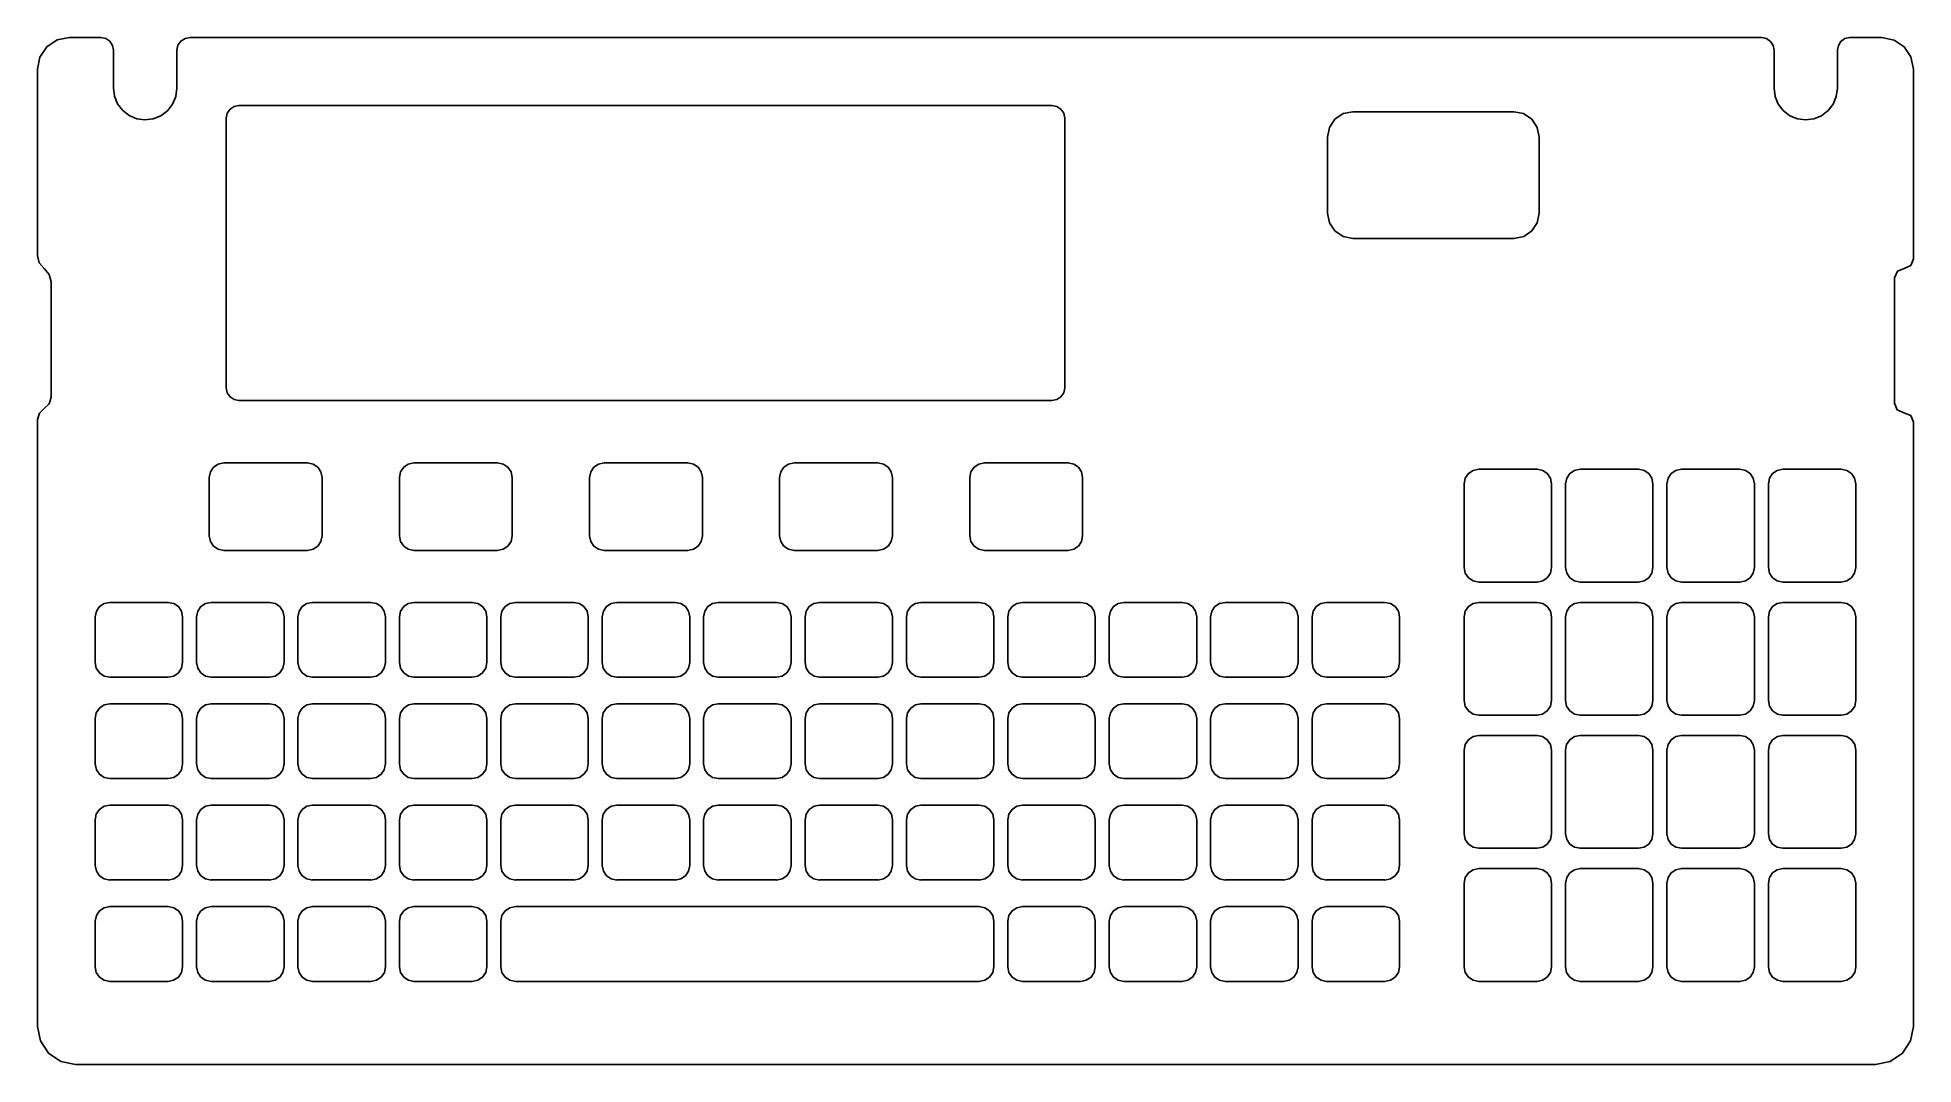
# Model space of a CAD drawing. Extents: x 0 to 148, y 0 to 81.
import ezdxf

# ---------------------------------------------------------------- set-up
doc = ezdxf.new("R2010")
doc.units = 0

msp = doc.modelspace()

# ---------------------------------------------------------------- linework, layer by layer
at = {"layer": 'Body', "color": 7}
for points in [[(2.632309, 81.131731), (1.675594, 80.941435), (0.864529, 80.3995), (0.322595, 79.588434), (0.132299, 78.631718)], [(2.632309, 81.131731), (1.675594, 80.941435), (0.864529, 80.3995), (0.322595, 79.588434), (0.132299, 78.631718)], [(2.632309, 81.131731), (1.675594, 80.941435), (0.864529, 80.3995), (0.322595, 79.588434), (0.132299, 78.631718)], [(2.632309, 81.131731), (1.675594, 80.941435), (0.864529, 80.3995), (0.322595, 79.588434), (0.132299, 78.631718)], [(2.632333, 81.132075), (2.632333, 81.132075)], [(2.632333, 81.132075), (5.132639, 81.132075)], [(2.632333, 81.132075), (5.132639, 81.132075)], [(2.632333, 81.132075), (2.632333, 81.132075)], [(2.632333, 81.132075), (5.132639, 81.132075)], [(2.632333, 81.132075), (5.132639, 81.132075)], [(5.132639, 81.132075), (5.132639, 81.132075)], [(5.132639, 81.132075), (5.132639, 81.132075)], [(6.132704, 80.131716), (6.05659, 80.514401), (5.83982, 80.83883), (5.515399, 81.055608), (5.132713, 81.131731)], [(6.132704, 80.131716), (6.05659, 80.514401), (5.83982, 80.83883), (5.515399, 81.055608), (5.132713, 81.131731)], [(6.132704, 80.131716), (6.05659, 80.514401), (5.83982, 80.83883), (5.515399, 81.055608), (5.132713, 81.131731)], [(6.132704, 80.131716), (6.05659, 80.514401), (5.83982, 80.83883), (5.515399, 81.055608), (5.132713, 81.131731)], [(6.132762, 77.176565), (6.132762, 80.131954)], [(6.132762, 77.176565), (6.132762, 80.131954)], [(6.132762, 80.131954), (6.132762, 80.131954)], [(6.132762, 80.131954), (6.132762, 80.131954)], [(6.132762, 77.176565), (6.132762, 80.131954)], [(6.132762, 77.176565), (6.132762, 80.131954)], [(12.165524, 81.131705), (11.772759, 81.065392), (11.437036, 80.851024), (11.211626, 80.522616), (11.13229, 80.132272)], [(12.165524, 81.131705), (11.772759, 81.065392), (11.437036, 80.851024), (11.211626, 80.522616), (11.13229, 80.132272)], [(12.165524, 81.131705), (11.772759, 81.065392), (11.437036, 80.851024), (11.211626, 80.522616), (11.13229, 80.132272)], [(12.165524, 81.131705), (11.772759, 81.065392), (11.437036, 80.851024), (11.211626, 80.522616), (11.13229, 80.132272)], [(11.132316, 77.131585), (11.132316, 80.131954)], [(11.132316, 77.131585), (11.132316, 80.131954)], [(11.132316, 80.131954), (11.132316, 80.131954)], [(11.132316, 77.131585), (11.132316, 80.131954)], [(11.132316, 77.131585), (11.132316, 80.131954)], [(11.132316, 80.131954), (11.132316, 80.131954)], [(12.165511, 81.132075), (136.166148, 81.132075)], [(12.165511, 81.132075), (136.166148, 81.132075)], [(12.165511, 81.132075), (12.165511, 81.132075)], [(12.165511, 81.132075), (12.165511, 81.132075)], [(12.165511, 81.132075), (136.166148, 81.132075)], [(12.165511, 81.132075), (136.166148, 81.132075)], [(136.166148, 81.132075), (136.166148, 81.132075)], [(136.166148, 81.132075), (136.166148, 81.132075)], [(137.131971, 80.131716), (137.056832, 80.512726), (136.851129, 80.826799), (136.544417, 81.043329), (136.166259, 81.131705)], [(137.131971, 80.131716), (137.056832, 80.512726), (136.851129, 80.826799), (136.544417, 81.043329), (136.166259, 81.131705)], [(137.131971, 80.131716), (137.056832, 80.512726), (136.851129, 80.826799), (136.544417, 81.043329), (136.166259, 81.131705)], [(137.131971, 80.131716), (137.056832, 80.512726), (136.851129, 80.826799), (136.544417, 81.043329), (136.166259, 81.131705)], [(137.131873, 77.131585), (137.131873, 80.131954)], [(137.131873, 77.131585), (137.131873, 80.131954)], [(137.131873, 80.131954), (137.131873, 80.131954)], [(137.131873, 80.131954), (137.131873, 80.131954)], [(137.131873, 77.131585), (137.131873, 80.131954)], [(137.131873, 77.131585), (137.131873, 80.131954)], [(142.131957, 77.131585), (142.131957, 80.131954)], [(142.131957, 77.131585), (142.131957, 80.131954)], [(142.131957, 80.131954), (142.131957, 80.131954)], [(142.131957, 77.131585), (142.131957, 80.131954)], [(142.131957, 77.131585), (142.131957, 80.131954)], [(142.131957, 80.131954), (142.131957, 80.131954)], [(143.098185, 81.131705), (142.719855, 81.043466), (142.412976, 80.826963), (142.207146, 80.512827), (142.13196, 80.131689)], [(143.098185, 81.131705), (142.719855, 81.043466), (142.412976, 80.826963), (142.207146, 80.512827), (142.13196, 80.131689)], [(143.098185, 81.131705), (142.719855, 81.043466), (142.412976, 80.826963), (142.207146, 80.512827), (142.13196, 80.131689)], [(143.098185, 81.131705), (142.719855, 81.043466), (142.412976, 80.826963), (142.207146, 80.512827), (142.13196, 80.131689)], [(143.098212, 81.132075), (145.631856, 81.132075)], [(143.098212, 81.132075), (145.631856, 81.132075)], [(143.098212, 81.132075), (143.098212, 81.132075)], [(143.098212, 81.132075), (143.098212, 81.132075)], [(143.098212, 81.132075), (145.631856, 81.132075)], [(143.098212, 81.132075), (145.631856, 81.132075)], [(145.631856, 81.132075), (145.631856, 81.132075)], [(145.631856, 81.132075), (145.631856, 81.132075)], [(148.131943, 78.631718), (147.935479, 79.604825), (147.399712, 80.399474), (146.605061, 80.935244), (145.631951, 81.131705)], [(148.131943, 78.631718), (147.935479, 79.604825), (147.399712, 80.399474), (146.605061, 80.935244), (145.631951, 81.131705)], [(148.131943, 78.631718), (147.935479, 79.604825), (147.399712, 80.399474), (146.605061, 80.935244), (145.631951, 81.131705)], [(148.131943, 78.631718), (147.935479, 79.604825), (147.399712, 80.399474), (146.605061, 80.935244), (145.631951, 81.131705)], [(0.132292, 78.631771), (0.132292, 78.631771)], [(0.132292, 63.939496), (0.132292, 78.631771)], [(0.132292, 63.939496), (0.132292, 78.631771)], [(0.132292, 78.631771), (0.132292, 78.631771)], [(0.132292, 63.939496), (0.132292, 78.631771)], [(0.132292, 63.939496), (0.132292, 78.631771)], [(148.131898, 78.631771), (148.131898, 63.672267)], [(148.131898, 78.631771), (148.131898, 63.672267)], [(148.131898, 78.631771), (148.131898, 78.631771)], [(148.131898, 78.631771), (148.131898, 78.631771)], [(148.131898, 78.631771), (148.131898, 63.672267)], [(148.131898, 78.631771), (148.131898, 63.672267)], [(6.132704, 77.176565), (6.208469, 76.519118), (6.448808, 75.914239), (6.837046, 75.391831), (7.356513, 74.98179), (7.965324, 74.722311), (8.609885, 74.631861), (9.255964, 74.710741), (9.869328, 74.959264), (10.396063, 75.359924), (10.793606, 75.875287), (11.04475, 76.475761), (11.13229, 77.131744)], [(6.132704, 77.176565), (6.208469, 76.519118), (6.448808, 75.914239), (6.837046, 75.391831), (7.356513, 74.98179), (7.965324, 74.722311), (8.609885, 74.631861), (9.255964, 74.710741), (9.869328, 74.959264), (10.396063, 75.359924), (10.793606, 75.875287), (11.04475, 76.475761), (11.13229, 77.131744)], [(6.132704, 77.176565), (6.208469, 76.519118), (6.448808, 75.914239), (6.837046, 75.391831), (7.356513, 74.98179), (7.965324, 74.722311), (8.609885, 74.631861), (9.255964, 74.710741), (9.869328, 74.959264), (10.396063, 75.359924), (10.793606, 75.875287), (11.04475, 76.475761), (11.13229, 77.131744)], [(6.132704, 77.176565), (6.208469, 76.519118), (6.448808, 75.914239), (6.837046, 75.391831), (7.356513, 74.98179), (7.965324, 74.722311), (8.609885, 74.631861), (9.255964, 74.710741), (9.869328, 74.959264), (10.396063, 75.359924), (10.793606, 75.875287), (11.04475, 76.475761), (11.13229, 77.131744)], [(6.132762, 77.176565), (6.132762, 77.176565)], [(6.132762, 77.176565), (6.132762, 77.176565)], [(11.132316, 77.131585), (11.132316, 77.131585)], [(11.132316, 77.131585), (11.132316, 77.131585)], [(137.131873, 77.131585), (137.131873, 77.131585)], [(137.131873, 77.131585), (137.131873, 77.131585)], [(137.131971, 77.131744), (137.218511, 76.479452), (137.466906, 75.881748), (137.860336, 75.367777), (138.381969, 74.966685), (138.99014, 74.715485), (139.631965, 74.631752), (140.273791, 74.715485), (140.881961, 74.966685), (141.403595, 75.367777), (141.797024, 75.881748), (142.04542, 76.479452), (142.13196, 77.131744)], [(137.131971, 77.131744), (137.218511, 76.479452), (137.466906, 75.881748), (137.860336, 75.367777), (138.381969, 74.966685), (138.99014, 74.715485), (139.631965, 74.631752), (140.273791, 74.715485), (140.881961, 74.966685), (141.403595, 75.367777), (141.797024, 75.881748), (142.04542, 76.479452), (142.13196, 77.131744)], [(137.131971, 77.131744), (137.218511, 76.479452), (137.466906, 75.881748), (137.860336, 75.367777), (138.381969, 74.966685), (138.99014, 74.715485), (139.631965, 74.631752), (140.273791, 74.715485), (140.881961, 74.966685), (141.403595, 75.367777), (141.797024, 75.881748), (142.04542, 76.479452), (142.13196, 77.131744)], [(137.131971, 77.131744), (137.218511, 76.479452), (137.466906, 75.881748), (137.860336, 75.367777), (138.381969, 74.966685), (138.99014, 74.715485), (139.631965, 74.631752), (140.273791, 74.715485), (140.881961, 74.966685), (141.403595, 75.367777), (141.797024, 75.881748), (142.04542, 76.479452), (142.13196, 77.131744)], [(142.131957, 77.131585), (142.131957, 77.131585)], [(142.131957, 77.131585), (142.131957, 77.131585)], [(16.027278, 75.771737), (15.638035, 75.693154), (15.320175, 75.478847), (15.105867, 75.16099), (15.02728, 74.771746)], [(16.027278, 75.771737), (15.638035, 75.693154), (15.320175, 75.478847), (15.105867, 75.16099), (15.02728, 74.771746)], [(16.027278, 75.771737), (15.638035, 75.693154), (15.320175, 75.478847), (15.105867, 75.16099), (15.02728, 74.771746)], [(16.027278, 75.771737), (15.638035, 75.693154), (15.320175, 75.478847), (15.105867, 75.16099), (15.02728, 74.771746)], [(16.02736, 75.771631), (80.167224, 75.771631)], [(16.02736, 75.771631), (80.167224, 75.771631)], [(16.02736, 75.771631), (16.02736, 75.771631)], [(16.02736, 75.771631), (80.167224, 75.771631)], [(16.02736, 75.771631), (80.167224, 75.771631)], [(16.02736, 75.771631), (16.02736, 75.771631)], [(81.167113, 74.771746), (81.088526, 75.16099), (80.874217, 75.478847), (80.556357, 75.693154), (80.167116, 75.771737)], [(81.167113, 74.771746), (81.088526, 75.16099), (80.874217, 75.478847), (80.556357, 75.693154), (80.167116, 75.771737)], [(81.167113, 74.771746), (81.088526, 75.16099), (80.874217, 75.478847), (80.556357, 75.693154), (80.167116, 75.771737)], [(81.167113, 74.771746), (81.088526, 75.16099), (80.874217, 75.478847), (80.556357, 75.693154), (80.167116, 75.771737)], [(80.167224, 75.771631), (80.167224, 75.771631)], [(80.167224, 75.771631), (80.167224, 75.771631)], [(15.027238, 53.491126), (15.027238, 74.77151)], [(15.027238, 53.491126), (15.027238, 74.77151)], [(15.027238, 74.77151), (15.027238, 74.77151)], [(15.027238, 74.77151), (15.027238, 74.77151)], [(15.027238, 53.491126), (15.027238, 74.77151)], [(15.027238, 53.491126), (15.027238, 74.77151)], [(81.167084, 74.77151), (81.167084, 53.491126)], [(81.167084, 74.77151), (81.167084, 53.491126)], [(81.167084, 74.77151), (81.167084, 74.77151)], [(81.167084, 74.77151), (81.167084, 74.77151)], [(81.167084, 74.77151), (81.167084, 53.491126)], [(81.167084, 74.77151), (81.167084, 53.491126)], [(103.904055, 75.282947), (103.138688, 75.130706), (102.489841, 74.697157), (102.056298, 74.04831), (101.904059, 73.28294)], [(103.904055, 75.282947), (103.138688, 75.130706), (102.489841, 74.697157), (102.056298, 74.04831), (101.904059, 73.28294)], [(103.904055, 75.282947), (103.138688, 75.130706), (102.489841, 74.697157), (102.056298, 74.04831), (101.904059, 73.28294)], [(103.904055, 75.282947), (103.138688, 75.130706), (102.489841, 74.697157), (102.056298, 74.04831), (101.904059, 73.28294)], [(116.603963, 75.282153), (103.903995, 75.282153)], [(116.603963, 75.282153), (103.903995, 75.282153)], [(103.903995, 75.282153), (103.903995, 75.282153)], [(103.903995, 75.282153), (103.903995, 75.282153)], [(116.603963, 75.282153), (103.903995, 75.282153)], [(116.603963, 75.282153), (103.903995, 75.282153)], [(116.603963, 75.282153), (116.603963, 75.282153)], [(116.603963, 75.282153), (116.603963, 75.282153)], [(118.604017, 73.28294), (118.451781, 74.048307), (118.018238, 74.697157), (117.369393, 75.130706), (116.604026, 75.282947)], [(118.604017, 73.28294), (118.451781, 74.048307), (118.018238, 74.697157), (117.369393, 75.130706), (116.604026, 75.282947)], [(118.604017, 73.28294), (118.451781, 74.048307), (118.018238, 74.697157), (117.369393, 75.130706), (116.604026, 75.282947)], [(118.604017, 73.28294), (118.451781, 74.048307), (118.018238, 74.697157), (117.369393, 75.130706), (116.604026, 75.282947)], [(101.904014, 73.281908), (101.904014, 67.289111)], [(101.904014, 73.281908), (101.904014, 67.289111)], [(101.904014, 73.281908), (101.904014, 73.281908)], [(101.904014, 73.281908), (101.904014, 67.289111)], [(101.904014, 73.281908), (101.904014, 67.289111)], [(101.904014, 73.281908), (101.904014, 73.281908)], [(118.603943, 67.289111), (118.603943, 73.281908)], [(118.603943, 67.289111), (118.603943, 73.281908)], [(118.603943, 73.281908), (118.603943, 73.281908)], [(118.603943, 73.281908), (118.603943, 73.281908)], [(118.603943, 67.289111), (118.603943, 73.281908)], [(118.603943, 67.289111), (118.603943, 73.281908)], [(101.904014, 67.289111), (101.904014, 67.289111)], [(101.904014, 67.289111), (101.904014, 67.289111)], [(101.904059, 67.288555), (102.061232, 66.51007), (102.489849, 65.874354), (103.12557, 65.445743), (103.904055, 65.288575)], [(101.904059, 67.288555), (102.061232, 66.51007), (102.489849, 65.874354), (103.12557, 65.445743), (103.904055, 65.288575)], [(101.904059, 67.288555), (102.061232, 66.51007), (102.489849, 65.874354), (103.12557, 65.445743), (103.904055, 65.288575)], [(101.904059, 67.288555), (102.061232, 66.51007), (102.489849, 65.874354), (103.12557, 65.445743), (103.904055, 65.288575)], [(116.604024, 65.288575), (117.382509, 65.445743), (118.018228, 65.874354), (118.446844, 66.51007), (118.604017, 67.288555)], [(116.604024, 65.288575), (117.382509, 65.445743), (118.018228, 65.874354), (118.446844, 66.51007), (118.604017, 67.288555)], [(116.604024, 65.288575), (117.382509, 65.445743), (118.018228, 65.874354), (118.446844, 66.51007), (118.604017, 67.288555)], [(116.604024, 65.288575), (117.382509, 65.445743), (118.018228, 65.874354), (118.446844, 66.51007), (118.604017, 67.288555)], [(118.603943, 67.289111), (118.603943, 67.289111)], [(118.603943, 67.289111), (118.603943, 67.289111)], [(103.903995, 65.288866), (116.603963, 65.288866)], [(103.903995, 65.288866), (116.603963, 65.288866)], [(103.903995, 65.288866), (103.903995, 65.288866)], [(103.903995, 65.288866), (103.903995, 65.288866)], [(103.903995, 65.288866), (116.603963, 65.288866)], [(103.903995, 65.288866), (116.603963, 65.288866)], [(116.603963, 65.288866), (116.603963, 65.288866)], [(116.603963, 65.288866), (116.603963, 65.288866)], [(0.132292, 63.939496), (0.132292, 63.939496)], [(0.132292, 63.939496), (0.132292, 63.939496)], [(0.132316, 63.940766), (0.274497, 63.355759), (0.669321, 62.901272)], [(0.132316, 63.940766), (0.274497, 63.355759), (0.669321, 62.901272)], [(0.132316, 63.940766), (0.274497, 63.355759), (0.669321, 62.901272)], [(0.132316, 63.940766), (0.274497, 63.355759), (0.669321, 62.901272)], [(147.385181, 62.912861), (147.914035, 63.139918), (148.131998, 63.672584)], [(147.385181, 62.912861), (147.914035, 63.139918), (148.131998, 63.672584)], [(147.385181, 62.912861), (147.914035, 63.139918), (148.131998, 63.672584)], [(147.385181, 62.912861), (147.914035, 63.139918), (148.131998, 63.672584)], [(148.131898, 63.672267), (148.131898, 63.672267)], [(148.131898, 63.672267), (148.131898, 63.672267)], [(1.206325, 61.861778), (1.064143, 62.446784), (0.669321, 62.901272)], [(1.206325, 61.861778), (1.064143, 62.446784), (0.669321, 62.901272)], [(1.206325, 61.861778), (1.064143, 62.446784), (0.669321, 62.901272)], [(1.206325, 61.861778), (1.064143, 62.446784), (0.669321, 62.901272)], [(0.669395, 62.90233), (0.669395, 62.90233)], [(0.669395, 62.90233), (0.669395, 62.90233)], [(147.385181, 62.912861), (146.860809, 62.693064), (146.631948, 62.172584)], [(147.385181, 62.912861), (146.860809, 62.693064), (146.631948, 62.172584)], [(147.385181, 62.912861), (146.860809, 62.693064), (146.631948, 62.172584)], [(147.385181, 62.912861), (146.860809, 62.693064), (146.631948, 62.172584)], [(146.63198, 62.172081), (146.63198, 52.284628)], [(146.63198, 62.172081), (146.63198, 52.284628)], [(146.63198, 62.172081), (146.63198, 62.172081)], [(146.63198, 62.172081), (146.63198, 52.284628)], [(146.63198, 62.172081), (146.63198, 52.284628)], [(146.63198, 62.172081), (146.63198, 62.172081)], [(147.385245, 62.912914), (147.385245, 62.912914)], [(147.385245, 62.912914), (147.385245, 62.912914)], [(1.206233, 52.760877), (1.206233, 61.862519)], [(1.206233, 52.760877), (1.206233, 61.862519)], [(1.206233, 61.862519), (1.206233, 61.862519)], [(1.206233, 61.862519), (1.206233, 61.862519)], [(1.206233, 52.760877), (1.206233, 61.862519)], [(1.206233, 52.760877), (1.206233, 61.862519)], [(15.027238, 53.491126), (15.027238, 53.491126)], [(15.027238, 53.491126), (15.027238, 53.491126)], [(15.02728, 53.491785), (15.105867, 53.102546), (15.320174, 52.784687), (15.638034, 52.57038), (16.027276, 52.491796)], [(15.02728, 53.491785), (15.105867, 53.102546), (15.320174, 52.784687), (15.638034, 52.57038), (16.027276, 52.491796)], [(15.02728, 53.491785), (15.105867, 53.102546), (15.320174, 52.784687), (15.638034, 52.57038), (16.027276, 52.491796)], [(15.02728, 53.491785), (15.105867, 53.102546), (15.320174, 52.784687), (15.638034, 52.57038), (16.027276, 52.491796)], [(80.167108, 52.491796), (80.556355, 52.570377), (80.874217, 52.784684), (81.088526, 53.102544), (81.167113, 53.491785)], [(80.167108, 52.491796), (80.556355, 52.570377), (80.874217, 52.784684), (81.088526, 53.102544), (81.167113, 53.491785)], [(80.167108, 52.491796), (80.556355, 52.570377), (80.874217, 52.784684), (81.088526, 53.102544), (81.167113, 53.491785)], [(80.167108, 52.491796), (80.556355, 52.570377), (80.874217, 52.784684), (81.088526, 53.102544), (81.167113, 53.491785)], [(81.167084, 53.491126), (81.167084, 53.491126)], [(81.167084, 53.491126), (81.167084, 53.491126)], [(0.669321, 51.877117), (0.277071, 51.509889), (0.132316, 50.992433)], [(0.669321, 51.877117), (0.277071, 51.509889), (0.132316, 50.992433)], [(0.669321, 51.877117), (0.277071, 51.509889), (0.132316, 50.992433)], [(0.669321, 51.877117), (0.277071, 51.509889), (0.132316, 50.992433)], [(0.669321, 51.877117), (1.06157, 52.244345), (1.206325, 52.761803)], [(0.669321, 51.877117), (1.06157, 52.244345), (1.206325, 52.761803)], [(0.669321, 51.877117), (1.06157, 52.244345), (1.206325, 52.761803)], [(0.669321, 51.877117), (1.06157, 52.244345), (1.206325, 52.761803)], [(0.669395, 51.87717), (0.669395, 51.87717)], [(0.669395, 51.87717), (0.669395, 51.87717)], [(1.206233, 52.760877), (1.206233, 52.760877)], [(1.206233, 52.760877), (1.206233, 52.760877)], [(80.167224, 52.491002), (16.02736, 52.491002)], [(80.167224, 52.491002), (16.02736, 52.491002)], [(16.02736, 52.491002), (16.02736, 52.491002)], [(16.02736, 52.491002), (16.02736, 52.491002)], [(80.167224, 52.491002), (16.02736, 52.491002)], [(80.167224, 52.491002), (16.02736, 52.491002)], [(80.167224, 52.491002), (80.167224, 52.491002)], [(80.167224, 52.491002), (80.167224, 52.491002)], [(146.631948, 52.284707), (146.851623, 51.754385), (147.381945, 51.53472)], [(146.631948, 52.284707), (146.851623, 51.754385), (147.381945, 51.53472)], [(146.631948, 52.284707), (146.851623, 51.754385), (147.381945, 51.53472)], [(146.631948, 52.284707), (146.851623, 51.754385), (147.381945, 51.53472)], [(146.63198, 52.284628), (146.63198, 52.284628)], [(146.63198, 52.284628), (146.63198, 52.284628)], [(0.132292, 3.133097), (0.132292, 50.993463)], [(0.132292, 3.133097), (0.132292, 50.993463)], [(0.132292, 50.993463), (0.132292, 50.993463)], [(0.132292, 50.993463), (0.132292, 50.993463)], [(0.132292, 3.133097), (0.132292, 50.993463)], [(0.132292, 3.133097), (0.132292, 50.993463)], [(148.131948, 50.784709), (147.912283, 51.315047), (147.381945, 51.53472)], [(148.131948, 50.784709), (147.912283, 51.315047), (147.381945, 51.53472)], [(148.131948, 50.784709), (147.912283, 51.315047), (147.381945, 51.53472)], [(148.131948, 50.784709), (147.912283, 51.315047), (147.381945, 51.53472)], [(147.382072, 51.53586), (147.382072, 51.53586)], [(147.382072, 51.53586), (147.382072, 51.53586)], [(148.131898, 50.784445), (148.132163, 3.133097)], [(148.131898, 50.784445), (148.132163, 3.133097)], [(148.131898, 50.784445), (148.131898, 50.784445)], [(148.131898, 50.784445), (148.132163, 3.133097)], [(148.131898, 50.784445), (148.132163, 3.133097)], [(148.131898, 50.784445), (148.131898, 50.784445)], [(14.83228, 47.581802), (14.384652, 47.491431), (14.019114, 47.244983), (13.772658, 46.879448), (13.682281, 46.431822)], [(14.83228, 47.581802), (14.384652, 47.491431), (14.019114, 47.244983), (13.772658, 46.879448), (13.682281, 46.431822)], [(14.83228, 47.581802), (14.384652, 47.491431), (14.019114, 47.244983), (13.772658, 46.879448), (13.682281, 46.431822)], [(14.83228, 47.581802), (14.384652, 47.491431), (14.019114, 47.244983), (13.772658, 46.879448), (13.682281, 46.431822)], [(14.83224, 47.582993), (21.432255, 47.582993)], [(14.83224, 47.582993), (21.432255, 47.582993)], [(14.83224, 47.582993), (14.83224, 47.582993)], [(14.83224, 47.582993), (21.432255, 47.582993)], [(14.83224, 47.582993), (21.432255, 47.582993)], [(14.83224, 47.582993), (14.83224, 47.582993)], [(21.432255, 47.582993), (21.432255, 47.582993)], [(21.432255, 47.582993), (21.432255, 47.582993)], [(22.58226, 46.431822), (22.491883, 46.879448), (22.245429, 47.244983), (21.87989, 47.491431), (21.432263, 47.581802)], [(22.58226, 46.431822), (22.491883, 46.879448), (22.245429, 47.244983), (21.87989, 47.491431), (21.432263, 47.581802)], [(22.58226, 46.431822), (22.491883, 46.879448), (22.245429, 47.244983), (21.87989, 47.491431), (21.432263, 47.581802)], [(22.58226, 46.431822), (22.491883, 46.879448), (22.245429, 47.244983), (21.87989, 47.491431), (21.432263, 47.581802)], [(29.83224, 47.581802), (29.384616, 47.491431), (29.019076, 47.24498), (28.772622, 46.879446), (28.682246, 46.431822)], [(29.83224, 47.581802), (29.384616, 47.491431), (29.019076, 47.24498), (28.772622, 46.879446), (28.682246, 46.431822)], [(29.83224, 47.581802), (29.384616, 47.491431), (29.019076, 47.24498), (28.772622, 46.879446), (28.682246, 46.431822)], [(29.83224, 47.581802), (29.384616, 47.491431), (29.019076, 47.24498), (28.772622, 46.879446), (28.682246, 46.431822)], [(29.832224, 47.582993), (36.432239, 47.582993)], [(29.832224, 47.582993), (36.432239, 47.582993)], [(29.832224, 47.582993), (29.832224, 47.582993)], [(29.832224, 47.582993), (36.432239, 47.582993)], [(29.832224, 47.582993), (36.432239, 47.582993)], [(29.832224, 47.582993), (29.832224, 47.582993)], [(37.582223, 46.431822), (37.491847, 46.879448), (37.24539, 47.244983), (36.87985, 47.491431), (36.432223, 47.581802)], [(37.582223, 46.431822), (37.491847, 46.879448), (37.24539, 47.244983), (36.87985, 47.491431), (36.432223, 47.581802)], [(37.582223, 46.431822), (37.491847, 46.879448), (37.24539, 47.244983), (36.87985, 47.491431), (36.432223, 47.581802)], [(37.582223, 46.431822), (37.491847, 46.879448), (37.24539, 47.244983), (36.87985, 47.491431), (36.432223, 47.581802)], [(36.432239, 47.582993), (36.432239, 47.582993)], [(36.432239, 47.582993), (36.432239, 47.582993)], [(44.832205, 47.581802), (44.384578, 47.491431), (44.01904, 47.244983), (43.772584, 46.879448), (43.682208, 46.431822)], [(44.832205, 47.581802), (44.384578, 47.491431), (44.01904, 47.244983), (43.772584, 46.879448), (43.682208, 46.431822)], [(44.832205, 47.581802), (44.384578, 47.491431), (44.01904, 47.244983), (43.772584, 46.879448), (43.682208, 46.431822)], [(44.832205, 47.581802), (44.384578, 47.491431), (44.01904, 47.244983), (43.772584, 46.879448), (43.682208, 46.431822)], [(44.83221, 47.582993), (51.432225, 47.582993)], [(44.83221, 47.582993), (51.432225, 47.582993)], [(44.83221, 47.582993), (44.83221, 47.582993)], [(44.83221, 47.582993), (51.432225, 47.582993)], [(44.83221, 47.582993), (51.432225, 47.582993)], [(44.83221, 47.582993), (44.83221, 47.582993)], [(52.582187, 46.431822), (52.491808, 46.879448), (52.245355, 47.244983), (51.879815, 47.491431), (51.432188, 47.581802)], [(52.582187, 46.431822), (52.491808, 46.879448), (52.245355, 47.244983), (51.879815, 47.491431), (51.432188, 47.581802)], [(52.582187, 46.431822), (52.491808, 46.879448), (52.245355, 47.244983), (51.879815, 47.491431), (51.432188, 47.581802)], [(52.582187, 46.431822), (52.491808, 46.879448), (52.245355, 47.244983), (51.879815, 47.491431), (51.432188, 47.581802)], [(51.432225, 47.582993), (51.432225, 47.582993)], [(51.432225, 47.582993), (51.432225, 47.582993)], [(59.832166, 47.581802), (59.384539, 47.491431), (59.018999, 47.244983), (58.772546, 46.879448), (58.682169, 46.431822)], [(59.832166, 47.581802), (59.384539, 47.491431), (59.018999, 47.244983), (58.772546, 46.879448), (58.682169, 46.431822)], [(59.832166, 47.581802), (59.384539, 47.491431), (59.018999, 47.244983), (58.772546, 46.879448), (58.682169, 46.431822)], [(59.832166, 47.581802), (59.384539, 47.491431), (59.018999, 47.244983), (58.772546, 46.879448), (58.682169, 46.431822)], [(59.832195, 47.582993), (66.43221, 47.582993)], [(59.832195, 47.582993), (66.43221, 47.582993)], [(59.832195, 47.582993), (59.832195, 47.582993)], [(59.832195, 47.582993), (66.43221, 47.582993)], [(59.832195, 47.582993), (66.43221, 47.582993)], [(59.832195, 47.582993), (59.832195, 47.582993)], [(67.582146, 46.431822), (67.49177, 46.879448), (67.245314, 47.244983), (66.879776, 47.491431), (66.432149, 47.581802)], [(67.582146, 46.431822), (67.49177, 46.879448), (67.245314, 47.244983), (66.879776, 47.491431), (66.432149, 47.581802)], [(67.582146, 46.431822), (67.49177, 46.879448), (67.245314, 47.244983), (66.879776, 47.491431), (66.432149, 47.581802)], [(67.582146, 46.431822), (67.49177, 46.879448), (67.245314, 47.244983), (66.879776, 47.491431), (66.432149, 47.581802)], [(66.43221, 47.582993), (66.43221, 47.582993)], [(66.43221, 47.582993), (66.43221, 47.582993)], [(74.832128, 47.581802), (74.384501, 47.491431), (74.018964, 47.24498), (73.772507, 46.879446), (73.682134, 46.431822)], [(74.832128, 47.581802), (74.384501, 47.491431), (74.018964, 47.24498), (73.772507, 46.879446), (73.682134, 46.431822)], [(74.832128, 47.581802), (74.384501, 47.491431), (74.018964, 47.24498), (73.772507, 46.879446), (73.682134, 46.431822)], [(74.832128, 47.581802), (74.384501, 47.491431), (74.018964, 47.24498), (73.772507, 46.879446), (73.682134, 46.431822)], [(74.832181, 47.582993), (81.432196, 47.582993)], [(74.832181, 47.582993), (81.432196, 47.582993)], [(74.832181, 47.582993), (74.832181, 47.582993)], [(74.832181, 47.582993), (81.432196, 47.582993)], [(74.832181, 47.582993), (81.432196, 47.582993)], [(74.832181, 47.582993), (74.832181, 47.582993)], [(82.582108, 46.431822), (82.491732, 46.879448), (82.245278, 47.244983), (81.879738, 47.491431), (81.432111, 47.581802)], [(82.582108, 46.431822), (82.491732, 46.879448), (82.245278, 47.244983), (81.879738, 47.491431), (81.432111, 47.581802)], [(82.582108, 46.431822), (82.491732, 46.879448), (82.245278, 47.244983), (81.879738, 47.491431), (81.432111, 47.581802)], [(82.582108, 46.431822), (82.491732, 46.879448), (82.245278, 47.244983), (81.879738, 47.491431), (81.432111, 47.581802)], [(81.432196, 47.582993), (81.432196, 47.582993)], [(81.432196, 47.582993), (81.432196, 47.582993)], [(13.682363, 41.830967), (13.682363, 46.43206)], [(13.682363, 41.830967), (13.682363, 46.43206)], [(13.682363, 46.43206), (13.682363, 46.43206)], [(13.682363, 41.830967), (13.682363, 46.43206)], [(13.682363, 46.43206), (13.682363, 46.43206)], [(13.682363, 41.830967), (13.682363, 46.43206)], [(22.582131, 46.43206), (22.582131, 41.830967)], [(22.582131, 46.43206), (22.582131, 41.830967)], [(22.582131, 46.43206), (22.582131, 46.43206)], [(22.582131, 46.43206), (22.582131, 41.830967)], [(22.582131, 46.43206), (22.582131, 41.830967)], [(22.582131, 46.43206), (22.582131, 46.43206)], [(28.682349, 41.830967), (28.682349, 46.43206)], [(28.682349, 41.830967), (28.682349, 46.43206)], [(28.682349, 46.43206), (28.682349, 46.43206)], [(28.682349, 41.830967), (28.682349, 46.43206)], [(28.682349, 46.43206), (28.682349, 46.43206)], [(28.682349, 41.830967), (28.682349, 46.43206)], [(37.582117, 46.43206), (37.582117, 41.830967)], [(37.582117, 46.43206), (37.582117, 41.830967)], [(37.582117, 46.43206), (37.582117, 46.43206)], [(37.582117, 46.43206), (37.582117, 41.830967)], [(37.582117, 46.43206), (37.582117, 41.830967)], [(37.582117, 46.43206), (37.582117, 46.43206)], [(43.682335, 41.830967), (43.682335, 46.43206)], [(43.682335, 41.830967), (43.682335, 46.43206)], [(43.682335, 46.43206), (43.682335, 46.43206)], [(43.682335, 41.830967), (43.682335, 46.43206)], [(43.682335, 46.43206), (43.682335, 46.43206)], [(43.682335, 41.830967), (43.682335, 46.43206)], [(52.582103, 46.43206), (52.582103, 41.830967)], [(52.582103, 46.43206), (52.582103, 41.830967)], [(52.582103, 46.43206), (52.582103, 46.43206)], [(52.582103, 46.43206), (52.582103, 41.830967)], [(52.582103, 46.43206), (52.582103, 41.830967)], [(52.582103, 46.43206), (52.582103, 46.43206)], [(58.682056, 41.830967), (58.682056, 46.43206)], [(58.682056, 41.830967), (58.682056, 46.43206)], [(58.682056, 46.43206), (58.682056, 46.43206)], [(58.682056, 41.830967), (58.682056, 46.43206)], [(58.682056, 46.43206), (58.682056, 46.43206)], [(58.682056, 41.830967), (58.682056, 46.43206)], [(67.582085, 46.43206), (67.582085, 41.830967)], [(67.582085, 46.43206), (67.582085, 41.830967)], [(67.582085, 46.43206), (67.582085, 46.43206)], [(67.582085, 46.43206), (67.582085, 41.830967)], [(67.582085, 46.43206), (67.582085, 41.830967)], [(67.582085, 46.43206), (67.582085, 46.43206)], [(73.682039, 41.830967), (73.682039, 46.43206)], [(73.682039, 41.830967), (73.682039, 46.43206)], [(73.682039, 46.43206), (73.682039, 46.43206)], [(73.682039, 41.830967), (73.682039, 46.43206)], [(73.682039, 46.43206), (73.682039, 46.43206)], [(73.682039, 41.830967), (73.682039, 46.43206)], [(82.582071, 46.43206), (82.582071, 41.830967)], [(82.582071, 46.43206), (82.582071, 41.830967)], [(82.582071, 46.43206), (82.582071, 46.43206)], [(82.582071, 46.43206), (82.582071, 41.830967)], [(82.582071, 46.43206), (82.582071, 41.830967)], [(82.582071, 46.43206), (82.582071, 46.43206)], [(113.832033, 47.081796), (113.384403, 46.991425), (113.018866, 46.744974), (112.772409, 46.379439), (112.682033, 45.931813)], [(113.832033, 47.081796), (113.384403, 46.991425), (113.018866, 46.744974), (112.772409, 46.379439), (112.682033, 45.931813)], [(113.832033, 47.081796), (113.384403, 46.991425), (113.018866, 46.744974), (112.772409, 46.379439), (112.682033, 45.931813)], [(113.832033, 47.081796), (113.384403, 46.991425), (113.018866, 46.744974), (112.772409, 46.379439), (112.682033, 45.931813)], [(112.682054, 39.33066), (112.682054, 45.931998)], [(112.682054, 39.33066), (112.682054, 45.931998)], [(112.682054, 45.931998), (112.682054, 45.931998)], [(112.682054, 39.33066), (112.682054, 45.931998)], [(112.682054, 45.931998), (112.682054, 45.931998)], [(112.682054, 39.33066), (112.682054, 45.931998)], [(113.831929, 47.082934), (118.431964, 47.082934)], [(113.831929, 47.082934), (118.431964, 47.082934)], [(113.831929, 47.082934), (113.831929, 47.082934)], [(113.831929, 47.082934), (118.431964, 47.082934)], [(113.831929, 47.082934), (118.431964, 47.082934)], [(113.831929, 47.082934), (113.831929, 47.082934)], [(118.431964, 47.082934), (118.431964, 47.082934)], [(118.431964, 47.082934), (118.431964, 47.082934)], [(119.582014, 45.931813), (119.49164, 46.379437), (119.245184, 46.744974), (118.879646, 46.991423), (118.43202, 47.081796)], [(119.582014, 45.931813), (119.49164, 46.379437), (119.245184, 46.744974), (118.879646, 46.991423), (118.43202, 47.081796)], [(119.582014, 45.931813), (119.49164, 46.379437), (119.245184, 46.744974), (118.879646, 46.991423), (118.43202, 47.081796)], [(119.582014, 45.931813), (119.49164, 46.379437), (119.245184, 46.744974), (118.879646, 46.991423), (118.43202, 47.081796)], [(119.582104, 45.931998), (119.582104, 39.33066)], [(119.582104, 45.931998), (119.582104, 39.33066)], [(119.582104, 45.931998), (119.582104, 45.931998)], [(119.582104, 45.931998), (119.582104, 39.33066)], [(119.582104, 45.931998), (119.582104, 39.33066)], [(119.582104, 45.931998), (119.582104, 45.931998)], [(120.681975, 39.33066), (120.681975, 45.931998)], [(120.681975, 39.33066), (120.681975, 45.931998)], [(120.681975, 45.931998), (120.681975, 45.931998)], [(120.681975, 39.33066), (120.681975, 45.931998)], [(120.681975, 45.931998), (120.681975, 45.931998)], [(120.681975, 39.33066), (120.681975, 45.931998)], [(121.832009, 47.081796), (121.384382, 46.991425), (121.018845, 46.744974), (120.772389, 46.379439), (120.682012, 45.931813)], [(121.832009, 47.081796), (121.384382, 46.991425), (121.018845, 46.744974), (120.772389, 46.379439), (120.682012, 45.931813)], [(121.832009, 47.081796), (121.384382, 46.991425), (121.018845, 46.744974), (120.772389, 46.379439), (120.682012, 45.931813)], [(121.832009, 47.081796), (121.384382, 46.991425), (121.018845, 46.744974), (120.772389, 46.379439), (120.682012, 45.931813)], [(121.832115, 47.082934), (126.431888, 47.082934)], [(121.832115, 47.082934), (126.431888, 47.082934)], [(121.832115, 47.082934), (121.832115, 47.082934)], [(121.832115, 47.082934), (126.431888, 47.082934)], [(121.832115, 47.082934), (126.431888, 47.082934)], [(121.832115, 47.082934), (121.832115, 47.082934)], [(126.431888, 47.082934), (126.431888, 47.082934)], [(126.431888, 47.082934), (126.431888, 47.082934)], [(127.581996, 45.931813), (127.491619, 46.379437), (127.245166, 46.744974), (126.879628, 46.991423), (126.431999, 47.081796)], [(127.581996, 45.931813), (127.491619, 46.379437), (127.245166, 46.744974), (126.879628, 46.991423), (126.431999, 47.081796)], [(127.581996, 45.931813), (127.491619, 46.379437), (127.245166, 46.744974), (126.879628, 46.991423), (126.431999, 47.081796)], [(127.581996, 45.931813), (127.491619, 46.379437), (127.245166, 46.744974), (126.879628, 46.991423), (126.431999, 47.081796)], [(127.582027, 45.931998), (127.582027, 39.33066)], [(127.582027, 45.931998), (127.582027, 39.33066)], [(127.582027, 45.931998), (127.582027, 45.931998)], [(127.582027, 45.931998), (127.582027, 39.33066)], [(127.582027, 45.931998), (127.582027, 39.33066)], [(127.582027, 45.931998), (127.582027, 45.931998)], [(128.681896, 39.33066), (128.681896, 45.931998)], [(128.681896, 39.33066), (128.681896, 45.931998)], [(128.681896, 45.931998), (128.681896, 45.931998)], [(128.681896, 39.33066), (128.681896, 45.931998)], [(128.681896, 45.931998), (128.681896, 45.931998)], [(128.681896, 39.33066), (128.681896, 45.931998)], [(129.831991, 47.081796), (129.384361, 46.991425), (129.018824, 46.744974), (128.77237, 46.379439), (128.681992, 45.931813)], [(129.831991, 47.081796), (129.384361, 46.991425), (129.018824, 46.744974), (128.77237, 46.379439), (128.681992, 45.931813)], [(129.831991, 47.081796), (129.384361, 46.991425), (129.018824, 46.744974), (128.77237, 46.379439), (128.681992, 45.931813)], [(129.831991, 47.081796), (129.384361, 46.991425), (129.018824, 46.744974), (128.77237, 46.379439), (128.681992, 45.931813)], [(129.832039, 47.082934), (134.432073, 47.082934)], [(129.832039, 47.082934), (134.432073, 47.082934)], [(129.832039, 47.082934), (129.832039, 47.082934)], [(129.832039, 47.082934), (134.432073, 47.082934)], [(129.832039, 47.082934), (134.432073, 47.082934)], [(129.832039, 47.082934), (129.832039, 47.082934)], [(135.581975, 45.931813), (135.491599, 46.379437), (135.245145, 46.744974), (134.879605, 46.991423), (134.431978, 47.081796)], [(135.581975, 45.931813), (135.491599, 46.379437), (135.245145, 46.744974), (134.879605, 46.991423), (134.431978, 47.081796)], [(135.581975, 45.931813), (135.491599, 46.379437), (135.245145, 46.744974), (134.879605, 46.991423), (134.431978, 47.081796)], [(135.581975, 45.931813), (135.491599, 46.379437), (135.245145, 46.744974), (134.879605, 46.991423), (134.431978, 47.081796)], [(134.432073, 47.082934), (134.432073, 47.082934)], [(134.432073, 47.082934), (134.432073, 47.082934)], [(135.581948, 45.931998), (135.581948, 39.33066)], [(135.581948, 45.931998), (135.581948, 39.33066)], [(135.581948, 45.931998), (135.581948, 45.931998)], [(135.581948, 45.931998), (135.581948, 39.33066)], [(135.581948, 45.931998), (135.581948, 39.33066)], [(135.581948, 45.931998), (135.581948, 45.931998)], [(137.83197, 47.081796), (137.384343, 46.991425), (137.018803, 46.744974), (136.77235, 46.379439), (136.681973, 45.931813)], [(137.83197, 47.081796), (137.384343, 46.991425), (137.018803, 46.744974), (136.77235, 46.379439), (136.681973, 45.931813)], [(137.83197, 47.081796), (137.384343, 46.991425), (137.018803, 46.744974), (136.77235, 46.379439), (136.681973, 45.931813)], [(137.83197, 47.081796), (137.384343, 46.991425), (137.018803, 46.744974), (136.77235, 46.379439), (136.681973, 45.931813)], [(136.682084, 39.33066), (136.682084, 45.931998)], [(136.682084, 39.33066), (136.682084, 45.931998)], [(136.682084, 45.931998), (136.682084, 45.931998)], [(136.682084, 39.33066), (136.682084, 45.931998)], [(136.682084, 45.931998), (136.682084, 45.931998)], [(136.682084, 39.33066), (136.682084, 45.931998)], [(137.83196, 47.082934), (142.431994, 47.082934)], [(137.83196, 47.082934), (142.431994, 47.082934)], [(137.83196, 47.082934), (137.83196, 47.082934)], [(137.83196, 47.082934), (142.431994, 47.082934)], [(137.83196, 47.082934), (142.431994, 47.082934)], [(137.83196, 47.082934), (137.83196, 47.082934)], [(143.581954, 45.931813), (143.491578, 46.379437), (143.245124, 46.744974), (142.879587, 46.991423), (142.43196, 47.081796)], [(143.581954, 45.931813), (143.491578, 46.379437), (143.245124, 46.744974), (142.879587, 46.991423), (142.43196, 47.081796)], [(143.581954, 45.931813), (143.491578, 46.379437), (143.245124, 46.744974), (142.879587, 46.991423), (142.43196, 47.081796)], [(143.581954, 45.931813), (143.491578, 46.379437), (143.245124, 46.744974), (142.879587, 46.991423), (142.43196, 47.081796)], [(142.431994, 47.082934), (142.431994, 47.082934)], [(142.431994, 47.082934), (142.431994, 47.082934)], [(143.581869, 45.931998), (143.581869, 39.33066)], [(143.581869, 45.931998), (143.581869, 39.33066)], [(143.581869, 45.931998), (143.581869, 45.931998)], [(143.581869, 45.931998), (143.581869, 39.33066)], [(143.581869, 45.931998), (143.581869, 39.33066)], [(143.581869, 45.931998), (143.581869, 45.931998)], [(13.682281, 41.831813), (13.772658, 41.384186), (14.019114, 41.018652), (14.384652, 40.772201), (14.83228, 40.681832)], [(13.682281, 41.831813), (13.772658, 41.384186), (14.019114, 41.018652), (14.384652, 40.772201), (14.83228, 40.681832)], [(13.682281, 41.831813), (13.772658, 41.384186), (14.019114, 41.018652), (14.384652, 40.772201), (14.83228, 40.681832)], [(13.682281, 41.831813), (13.772658, 41.384186), (14.019114, 41.018652), (14.384652, 40.772201), (14.83228, 40.681832)], [(13.682363, 41.830967), (13.682363, 41.830967)], [(13.682363, 41.830967), (13.682363, 41.830967)], [(21.432263, 40.681832), (21.87989, 40.772201), (22.245429, 41.018652), (22.491883, 41.384186), (22.58226, 41.831813)], [(21.432263, 40.681832), (21.87989, 40.772201), (22.245429, 41.018652), (22.491883, 41.384186), (22.58226, 41.831813)], [(21.432263, 40.681832), (21.87989, 40.772201), (22.245429, 41.018652), (22.491883, 41.384186), (22.58226, 41.831813)], [(21.432263, 40.681832), (21.87989, 40.772201), (22.245429, 41.018652), (22.491883, 41.384186), (22.58226, 41.831813)], [(22.582131, 41.830967), (22.582131, 41.830967)], [(22.582131, 41.830967), (22.582131, 41.830967)], [(28.682246, 41.831813), (28.772622, 41.384189), (29.019076, 41.018652), (29.384616, 40.772203), (29.83224, 40.681832)], [(28.682246, 41.831813), (28.772622, 41.384189), (29.019076, 41.018652), (29.384616, 40.772203), (29.83224, 40.681832)], [(28.682246, 41.831813), (28.772622, 41.384189), (29.019076, 41.018652), (29.384616, 40.772203), (29.83224, 40.681832)], [(28.682246, 41.831813), (28.772622, 41.384189), (29.019076, 41.018652), (29.384616, 40.772203), (29.83224, 40.681832)], [(28.682349, 41.830967), (28.682349, 41.830967)], [(28.682349, 41.830967), (28.682349, 41.830967)], [(36.432223, 40.681832), (36.87985, 40.772201), (37.24539, 41.018652), (37.491847, 41.384186), (37.582223, 41.831813)], [(36.432223, 40.681832), (36.87985, 40.772201), (37.24539, 41.018652), (37.491847, 41.384186), (37.582223, 41.831813)], [(36.432223, 40.681832), (36.87985, 40.772201), (37.24539, 41.018652), (37.491847, 41.384186), (37.582223, 41.831813)], [(36.432223, 40.681832), (36.87985, 40.772201), (37.24539, 41.018652), (37.491847, 41.384186), (37.582223, 41.831813)], [(37.582117, 41.830967), (37.582117, 41.830967)], [(37.582117, 41.830967), (37.582117, 41.830967)], [(43.682208, 41.831813), (43.772584, 41.384186), (44.01904, 41.018652), (44.384578, 40.772201), (44.832205, 40.681832)], [(43.682208, 41.831813), (43.772584, 41.384186), (44.01904, 41.018652), (44.384578, 40.772201), (44.832205, 40.681832)], [(43.682208, 41.831813), (43.772584, 41.384186), (44.01904, 41.018652), (44.384578, 40.772201), (44.832205, 40.681832)], [(43.682208, 41.831813), (43.772584, 41.384186), (44.01904, 41.018652), (44.384578, 40.772201), (44.832205, 40.681832)], [(43.682335, 41.830967), (43.682335, 41.830967)], [(43.682335, 41.830967), (43.682335, 41.830967)], [(51.432185, 40.681832), (51.879812, 40.772201), (52.245352, 41.018652), (52.491808, 41.384186), (52.582187, 41.831813)], [(51.432185, 40.681832), (51.879812, 40.772201), (52.245352, 41.018652), (52.491808, 41.384186), (52.582187, 41.831813)], [(51.432185, 40.681832), (51.879812, 40.772201), (52.245352, 41.018652), (52.491808, 41.384186), (52.582187, 41.831813)], [(51.432185, 40.681832), (51.879812, 40.772201), (52.245352, 41.018652), (52.491808, 41.384186), (52.582187, 41.831813)], [(52.582103, 41.830967), (52.582103, 41.830967)], [(52.582103, 41.830967), (52.582103, 41.830967)], [(58.682056, 41.830967), (58.682056, 41.830967)], [(58.682056, 41.830967), (58.682056, 41.830967)], [(58.682169, 41.831813), (58.772546, 41.384186), (59.018999, 41.018652), (59.384539, 40.772201), (59.832166, 40.681832)], [(58.682169, 41.831813), (58.772546, 41.384186), (59.018999, 41.018652), (59.384539, 40.772201), (59.832166, 40.681832)], [(58.682169, 41.831813), (58.772546, 41.384186), (59.018999, 41.018652), (59.384539, 40.772201), (59.832166, 40.681832)], [(58.682169, 41.831813), (58.772546, 41.384186), (59.018999, 41.018652), (59.384539, 40.772201), (59.832166, 40.681832)], [(66.432149, 40.681832), (66.879776, 40.772201), (67.245314, 41.018652), (67.49177, 41.384186), (67.582146, 41.831813)], [(66.432149, 40.681832), (66.879776, 40.772201), (67.245314, 41.018652), (67.49177, 41.384186), (67.582146, 41.831813)], [(66.432149, 40.681832), (66.879776, 40.772201), (67.245314, 41.018652), (67.49177, 41.384186), (67.582146, 41.831813)], [(66.432149, 40.681832), (66.879776, 40.772201), (67.245314, 41.018652), (67.49177, 41.384186), (67.582146, 41.831813)], [(67.582085, 41.830967), (67.582085, 41.830967)], [(67.582085, 41.830967), (67.582085, 41.830967)], [(73.682039, 41.830967), (73.682039, 41.830967)], [(73.682039, 41.830967), (73.682039, 41.830967)], [(73.682134, 41.831813), (73.772507, 41.384189), (74.018964, 41.018652), (74.384501, 40.772203), (74.832128, 40.681832)], [(73.682134, 41.831813), (73.772507, 41.384189), (74.018964, 41.018652), (74.384501, 40.772203), (74.832128, 40.681832)], [(73.682134, 41.831813), (73.772507, 41.384189), (74.018964, 41.018652), (74.384501, 40.772203), (74.832128, 40.681832)], [(73.682134, 41.831813), (73.772507, 41.384189), (74.018964, 41.018652), (74.384501, 40.772203), (74.832128, 40.681832)], [(81.432111, 40.681832), (81.879738, 40.772201), (82.245278, 41.018652), (82.491732, 41.384186), (82.582108, 41.831813)], [(81.432111, 40.681832), (81.879738, 40.772201), (82.245278, 41.018652), (82.491732, 41.384186), (82.582108, 41.831813)], [(81.432111, 40.681832), (81.879738, 40.772201), (82.245278, 41.018652), (82.491732, 41.384186), (82.582108, 41.831813)], [(81.432111, 40.681832), (81.879738, 40.772201), (82.245278, 41.018652), (82.491732, 41.384186), (82.582108, 41.831813)], [(82.582071, 41.830967), (82.582071, 41.830967)], [(82.582071, 41.830967), (82.582071, 41.830967)], [(21.432255, 40.682679), (14.83224, 40.682679)], [(21.432255, 40.682679), (14.83224, 40.682679)], [(14.83224, 40.682679), (14.83224, 40.682679)], [(21.432255, 40.682679), (14.83224, 40.682679)], [(14.83224, 40.682679), (14.83224, 40.682679)], [(21.432255, 40.682679), (14.83224, 40.682679)], [(21.432255, 40.682679), (21.432255, 40.682679)], [(21.432255, 40.682679), (21.432255, 40.682679)], [(36.432239, 40.682679), (29.832224, 40.682679)], [(36.432239, 40.682679), (29.832224, 40.682679)], [(29.832224, 40.682679), (29.832224, 40.682679)], [(36.432239, 40.682679), (29.832224, 40.682679)], [(29.832224, 40.682679), (29.832224, 40.682679)], [(36.432239, 40.682679), (29.832224, 40.682679)], [(36.432239, 40.682679), (36.432239, 40.682679)], [(36.432239, 40.682679), (36.432239, 40.682679)], [(51.432225, 40.682679), (44.83221, 40.682679)], [(51.432225, 40.682679), (44.83221, 40.682679)], [(44.83221, 40.682679), (44.83221, 40.682679)], [(51.432225, 40.682679), (44.83221, 40.682679)], [(44.83221, 40.682679), (44.83221, 40.682679)], [(51.432225, 40.682679), (44.83221, 40.682679)], [(51.432225, 40.682679), (51.432225, 40.682679)], [(51.432225, 40.682679), (51.432225, 40.682679)], [(66.43221, 40.682679), (59.832195, 40.682679)], [(66.43221, 40.682679), (59.832195, 40.682679)], [(59.832195, 40.682679), (59.832195, 40.682679)], [(66.43221, 40.682679), (59.832195, 40.682679)], [(59.832195, 40.682679), (59.832195, 40.682679)], [(66.43221, 40.682679), (59.832195, 40.682679)], [(66.43221, 40.682679), (66.43221, 40.682679)], [(66.43221, 40.682679), (66.43221, 40.682679)], [(81.432196, 40.682679), (74.832181, 40.682679)], [(81.432196, 40.682679), (74.832181, 40.682679)], [(74.832181, 40.682679), (74.832181, 40.682679)], [(81.432196, 40.682679), (74.832181, 40.682679)], [(74.832181, 40.682679), (74.832181, 40.682679)], [(81.432196, 40.682679), (74.832181, 40.682679)], [(81.432196, 40.682679), (81.432196, 40.682679)], [(81.432196, 40.682679), (81.432196, 40.682679)], [(112.682033, 39.331824), (112.772409, 38.884197), (113.018866, 38.518663), (113.384403, 38.272214), (113.832033, 38.181843)], [(112.682033, 39.331824), (112.772409, 38.884197), (113.018866, 38.518663), (113.384403, 38.272214), (113.832033, 38.181843)], [(112.682033, 39.331824), (112.772409, 38.884197), (113.018866, 38.518663), (113.384403, 38.272214), (113.832033, 38.181843)], [(112.682033, 39.331824), (112.772409, 38.884197), (113.018866, 38.518663), (113.384403, 38.272214), (113.832033, 38.181843)], [(112.682054, 39.33066), (112.682054, 39.33066)], [(112.682054, 39.33066), (112.682054, 39.33066)], [(118.43202, 38.181843), (118.879646, 38.272214), (119.245184, 38.518663), (119.49164, 38.8842), (119.582014, 39.331824)], [(118.43202, 38.181843), (118.879646, 38.272214), (119.245184, 38.518663), (119.49164, 38.8842), (119.582014, 39.331824)], [(118.43202, 38.181843), (118.879646, 38.272214), (119.245184, 38.518663), (119.49164, 38.8842), (119.582014, 39.331824)], [(118.43202, 38.181843), (118.879646, 38.272214), (119.245184, 38.518663), (119.49164, 38.8842), (119.582014, 39.331824)], [(119.582104, 39.33066), (119.582104, 39.33066)], [(119.582104, 39.33066), (119.582104, 39.33066)], [(120.681975, 39.33066), (120.681975, 39.33066)], [(120.681975, 39.33066), (120.681975, 39.33066)], [(120.682012, 39.331824), (120.772389, 38.884197), (121.018845, 38.518663), (121.384382, 38.272214), (121.832009, 38.181843)], [(120.682012, 39.331824), (120.772389, 38.884197), (121.018845, 38.518663), (121.384382, 38.272214), (121.832009, 38.181843)], [(120.682012, 39.331824), (120.772389, 38.884197), (121.018845, 38.518663), (121.384382, 38.272214), (121.832009, 38.181843)], [(120.682012, 39.331824), (120.772389, 38.884197), (121.018845, 38.518663), (121.384382, 38.272214), (121.832009, 38.181843)], [(126.431999, 38.181843), (126.879628, 38.272214), (127.245166, 38.518663), (127.491619, 38.8842), (127.581996, 39.331824)], [(126.431999, 38.181843), (126.879628, 38.272214), (127.245166, 38.518663), (127.491619, 38.8842), (127.581996, 39.331824)], [(126.431999, 38.181843), (126.879628, 38.272214), (127.245166, 38.518663), (127.491619, 38.8842), (127.581996, 39.331824)], [(126.431999, 38.181843), (126.879628, 38.272214), (127.245166, 38.518663), (127.491619, 38.8842), (127.581996, 39.331824)], [(127.582027, 39.33066), (127.582027, 39.33066)], [(127.582027, 39.33066), (127.582027, 39.33066)], [(128.681896, 39.33066), (128.681896, 39.33066)], [(128.681896, 39.33066), (128.681896, 39.33066)], [(128.681992, 39.331824), (128.77237, 38.884197), (129.018824, 38.518663), (129.384361, 38.272214), (129.831991, 38.181843)], [(128.681992, 39.331824), (128.77237, 38.884197), (129.018824, 38.518663), (129.384361, 38.272214), (129.831991, 38.181843)], [(128.681992, 39.331824), (128.77237, 38.884197), (129.018824, 38.518663), (129.384361, 38.272214), (129.831991, 38.181843)], [(128.681992, 39.331824), (128.77237, 38.884197), (129.018824, 38.518663), (129.384361, 38.272214), (129.831991, 38.181843)], [(134.431978, 38.181843), (134.879605, 38.272214), (135.245145, 38.518663), (135.491599, 38.8842), (135.581975, 39.331824)], [(134.431978, 38.181843), (134.879605, 38.272214), (135.245145, 38.518663), (135.491599, 38.8842), (135.581975, 39.331824)], [(134.431978, 38.181843), (134.879605, 38.272214), (135.245145, 38.518663), (135.491599, 38.8842), (135.581975, 39.331824)], [(134.431978, 38.181843), (134.879605, 38.272214), (135.245145, 38.518663), (135.491599, 38.8842), (135.581975, 39.331824)], [(135.581948, 39.33066), (135.581948, 39.33066)], [(135.581948, 39.33066), (135.581948, 39.33066)], [(136.681973, 39.331824), (136.77235, 38.884197), (137.018803, 38.518663), (137.384343, 38.272214), (137.83197, 38.181843)], [(136.681973, 39.331824), (136.77235, 38.884197), (137.018803, 38.518663), (137.384343, 38.272214), (137.83197, 38.181843)], [(136.681973, 39.331824), (136.77235, 38.884197), (137.018803, 38.518663), (137.384343, 38.272214), (137.83197, 38.181843)], [(136.681973, 39.331824), (136.77235, 38.884197), (137.018803, 38.518663), (137.384343, 38.272214), (137.83197, 38.181843)], [(136.682084, 39.33066), (136.682084, 39.33066)], [(136.682084, 39.33066), (136.682084, 39.33066)], [(142.43196, 38.181843), (142.879587, 38.272214), (143.245124, 38.518663), (143.491578, 38.8842), (143.581954, 39.331824)], [(142.43196, 38.181843), (142.879587, 38.272214), (143.245124, 38.518663), (143.491578, 38.8842), (143.581954, 39.331824)], [(142.43196, 38.181843), (142.879587, 38.272214), (143.245124, 38.518663), (143.491578, 38.8842), (143.581954, 39.331824)], [(142.43196, 38.181843), (142.879587, 38.272214), (143.245124, 38.518663), (143.491578, 38.8842), (143.581954, 39.331824)], [(143.581869, 39.33066), (143.581869, 39.33066)], [(143.581869, 39.33066), (143.581869, 39.33066)], [(118.431964, 38.182372), (113.831929, 38.182372)], [(118.431964, 38.182372), (113.831929, 38.182372)], [(113.831929, 38.182372), (113.831929, 38.182372)], [(118.431964, 38.182372), (113.831929, 38.182372)], [(113.831929, 38.182372), (113.831929, 38.182372)], [(118.431964, 38.182372), (113.831929, 38.182372)], [(118.431964, 38.182372), (118.431964, 38.182372)], [(118.431964, 38.182372), (118.431964, 38.182372)], [(126.431888, 38.182372), (121.832115, 38.182372)], [(126.431888, 38.182372), (121.832115, 38.182372)], [(121.832115, 38.182372), (121.832115, 38.182372)], [(126.431888, 38.182372), (121.832115, 38.182372)], [(121.832115, 38.182372), (121.832115, 38.182372)], [(126.431888, 38.182372), (121.832115, 38.182372)], [(126.431888, 38.182372), (126.431888, 38.182372)], [(126.431888, 38.182372), (126.431888, 38.182372)], [(134.432073, 38.182372), (129.832039, 38.182372)], [(134.432073, 38.182372), (129.832039, 38.182372)], [(129.832039, 38.182372), (129.832039, 38.182372)], [(134.432073, 38.182372), (129.832039, 38.182372)], [(129.832039, 38.182372), (129.832039, 38.182372)], [(134.432073, 38.182372), (129.832039, 38.182372)], [(134.432073, 38.182372), (134.432073, 38.182372)], [(134.432073, 38.182372), (134.432073, 38.182372)], [(142.431994, 38.182372), (137.83196, 38.182372)], [(142.431994, 38.182372), (137.83196, 38.182372)], [(137.83196, 38.182372), (137.83196, 38.182372)], [(142.431994, 38.182372), (137.83196, 38.182372)], [(137.83196, 38.182372), (137.83196, 38.182372)], [(142.431994, 38.182372), (137.83196, 38.182372)], [(142.431994, 38.182372), (142.431994, 38.182372)], [(142.431994, 38.182372), (142.431994, 38.182372)], [(5.832302, 36.581833), (5.384675, 36.491462), (5.019136, 36.245011), (4.772681, 35.879476), (4.682304, 35.431849)], [(5.832302, 36.581833), (5.384675, 36.491462), (5.019136, 36.245011), (4.772681, 35.879476), (4.682304, 35.431849)], [(5.832302, 36.581833), (5.384675, 36.491462), (5.019136, 36.245011), (4.772681, 35.879476), (4.682304, 35.431849)], [(5.832302, 36.581833), (5.384675, 36.491462), (5.019136, 36.245011), (4.772681, 35.879476), (4.682304, 35.431849)], [(10.432231, 36.581645), (5.832196, 36.581645)], [(10.432231, 36.581645), (5.832196, 36.581645)], [(5.832196, 36.581645), (5.832196, 36.581645)], [(10.432231, 36.581645), (5.832196, 36.581645)], [(5.832196, 36.581645), (5.832196, 36.581645)], [(10.432231, 36.581645), (5.832196, 36.581645)], [(10.432231, 36.581645), (10.432231, 36.581645)], [(10.432231, 36.581645), (10.432231, 36.581645)], [(11.582286, 35.431849), (11.49191, 35.879476), (11.245456, 36.245008), (10.879918, 36.491459), (10.432292, 36.581833)], [(11.582286, 35.431849), (11.49191, 35.879476), (11.245456, 36.245008), (10.879918, 36.491459), (10.432292, 36.581833)], [(11.582286, 35.431849), (11.49191, 35.879476), (11.245456, 36.245008), (10.879918, 36.491459), (10.432292, 36.581833)], [(11.582286, 35.431849), (11.49191, 35.879476), (11.245456, 36.245008), (10.879918, 36.491459), (10.432292, 36.581833)], [(13.832281, 36.581833), (13.384654, 36.491462), (13.019115, 36.245011), (12.772661, 35.879476), (12.682284, 35.431849)], [(13.832281, 36.581833), (13.384654, 36.491462), (13.019115, 36.245011), (12.772661, 35.879476), (12.682284, 35.431849)], [(13.832281, 36.581833), (13.384654, 36.491462), (13.019115, 36.245011), (12.772661, 35.879476), (12.682284, 35.431849)], [(13.832281, 36.581833), (13.384654, 36.491462), (13.019115, 36.245011), (12.772661, 35.879476), (12.682284, 35.431849)], [(18.432151, 36.581645), (13.832382, 36.581645)], [(18.432151, 36.581645), (13.832382, 36.581645)], [(13.832382, 36.581645), (13.832382, 36.581645)], [(18.432151, 36.581645), (13.832382, 36.581645)], [(13.832382, 36.581645), (13.832382, 36.581645)], [(18.432151, 36.581645), (13.832382, 36.581645)], [(18.432151, 36.581645), (18.432151, 36.581645)], [(18.432151, 36.581645), (18.432151, 36.581645)], [(19.582269, 35.431849), (19.491892, 35.879476), (19.245437, 36.245011), (18.879898, 36.491462), (18.432272, 36.581833)], [(19.582269, 35.431849), (19.491892, 35.879476), (19.245437, 36.245011), (18.879898, 36.491462), (18.432272, 36.581833)], [(19.582269, 35.431849), (19.491892, 35.879476), (19.245437, 36.245011), (18.879898, 36.491462), (18.432272, 36.581833)], [(19.582269, 35.431849), (19.491892, 35.879476), (19.245437, 36.245011), (18.879898, 36.491462), (18.432272, 36.581833)], [(21.832261, 36.581833), (21.384635, 36.491459), (21.019097, 36.245008), (20.772643, 35.879476), (20.682266, 35.431849)], [(21.832261, 36.581833), (21.384635, 36.491459), (21.019097, 36.245008), (20.772643, 35.879476), (20.682266, 35.431849)], [(21.832261, 36.581833), (21.384635, 36.491459), (21.019097, 36.245008), (20.772643, 35.879476), (20.682266, 35.431849)], [(21.832261, 36.581833), (21.384635, 36.491459), (21.019097, 36.245008), (20.772643, 35.879476), (20.682266, 35.431849)], [(26.432338, 36.581645), (21.832304, 36.581645)], [(26.432338, 36.581645), (21.832304, 36.581645)], [(21.832304, 36.581645), (21.832304, 36.581645)], [(26.432338, 36.581645), (21.832304, 36.581645)], [(21.832304, 36.581645), (21.832304, 36.581645)], [(26.432338, 36.581645), (21.832304, 36.581645)], [(27.582248, 35.431849), (27.491871, 35.879476), (27.245417, 36.245011), (26.879878, 36.491462), (26.43225, 36.581833)], [(27.582248, 35.431849), (27.491871, 35.879476), (27.245417, 36.245011), (26.879878, 36.491462), (26.43225, 36.581833)], [(27.582248, 35.431849), (27.491871, 35.879476), (27.245417, 36.245011), (26.879878, 36.491462), (26.43225, 36.581833)], [(27.582248, 35.431849), (27.491871, 35.879476), (27.245417, 36.245011), (26.879878, 36.491462), (26.43225, 36.581833)], [(26.432338, 36.581645), (26.432338, 36.581645)], [(26.432338, 36.581645), (26.432338, 36.581645)], [(29.83224, 36.581833), (29.384616, 36.491459), (29.019076, 36.245008), (28.772622, 35.879476), (28.682246, 35.431849)], [(29.83224, 36.581833), (29.384616, 36.491459), (29.019076, 36.245008), (28.772622, 35.879476), (28.682246, 35.431849)], [(29.83224, 36.581833), (29.384616, 36.491459), (29.019076, 36.245008), (28.772622, 35.879476), (28.682246, 35.431849)], [(29.83224, 36.581833), (29.384616, 36.491459), (29.019076, 36.245008), (28.772622, 35.879476), (28.682246, 35.431849)], [(34.432259, 36.581645), (29.832224, 36.581645)], [(34.432259, 36.581645), (29.832224, 36.581645)], [(29.832224, 36.581645), (29.832224, 36.581645)], [(34.432259, 36.581645), (29.832224, 36.581645)], [(29.832224, 36.581645), (29.832224, 36.581645)], [(34.432259, 36.581645), (29.832224, 36.581645)], [(35.582229, 35.431849), (35.491853, 35.879476), (35.245397, 36.245011), (34.879857, 36.491462), (34.43223, 36.581833)], [(35.582229, 35.431849), (35.491853, 35.879476), (35.245397, 36.245011), (34.879857, 36.491462), (34.43223, 36.581833)], [(35.582229, 35.431849), (35.491853, 35.879476), (35.245397, 36.245011), (34.879857, 36.491462), (34.43223, 36.581833)], [(35.582229, 35.431849), (35.491853, 35.879476), (35.245397, 36.245011), (34.879857, 36.491462), (34.43223, 36.581833)], [(34.432259, 36.581645), (34.432259, 36.581645)], [(34.432259, 36.581645), (34.432259, 36.581645)], [(37.832222, 36.581833), (37.384595, 36.491459), (37.019058, 36.245008), (36.772602, 35.879476), (36.682225, 35.431849)], [(37.832222, 36.581833), (37.384595, 36.491459), (37.019058, 36.245008), (36.772602, 35.879476), (36.682225, 35.431849)], [(37.832222, 36.581833), (37.384595, 36.491459), (37.019058, 36.245008), (36.772602, 35.879476), (36.682225, 35.431849)], [(37.832222, 36.581833), (37.384595, 36.491459), (37.019058, 36.245008), (36.772602, 35.879476), (36.682225, 35.431849)], [(42.43218, 36.581645), (37.832148, 36.581645)], [(42.43218, 36.581645), (37.832148, 36.581645)], [(37.832148, 36.581645), (37.832148, 36.581645)], [(42.43218, 36.581645), (37.832148, 36.581645)], [(37.832148, 36.581645), (37.832148, 36.581645)], [(42.43218, 36.581645), (37.832148, 36.581645)], [(42.43218, 36.581645), (42.43218, 36.581645)], [(42.43218, 36.581645), (42.43218, 36.581645)], [(43.582209, 35.431849), (43.49183, 35.879476), (43.245376, 36.245011), (42.879839, 36.491462), (42.432209, 36.581833)], [(43.582209, 35.431849), (43.49183, 35.879476), (43.245376, 36.245011), (42.879839, 36.491462), (42.432209, 36.581833)], [(43.582209, 35.431849), (43.49183, 35.879476), (43.245376, 36.245011), (42.879839, 36.491462), (42.432209, 36.581833)], [(43.582209, 35.431849), (43.49183, 35.879476), (43.245376, 36.245011), (42.879839, 36.491462), (42.432209, 36.581833)], [(45.832201, 36.581833), (45.384574, 36.491459), (45.019037, 36.245008), (44.772583, 35.879476), (44.682204, 35.431849)], [(45.832201, 36.581833), (45.384574, 36.491459), (45.019037, 36.245008), (44.772583, 35.879476), (44.682204, 35.431849)], [(45.832201, 36.581833), (45.384574, 36.491459), (45.019037, 36.245008), (44.772583, 35.879476), (44.682204, 35.431849)], [(45.832201, 36.581833), (45.384574, 36.491459), (45.019037, 36.245008), (44.772583, 35.879476), (44.682204, 35.431849)], [(50.432101, 36.581645), (45.832334, 36.581645)], [(50.432101, 36.581645), (45.832334, 36.581645)], [(45.832334, 36.581645), (45.832334, 36.581645)], [(50.432101, 36.581645), (45.832334, 36.581645)], [(45.832334, 36.581645), (45.832334, 36.581645)], [(50.432101, 36.581645), (45.832334, 36.581645)], [(50.432101, 36.581645), (50.432101, 36.581645)], [(50.432101, 36.581645), (50.432101, 36.581645)], [(51.582188, 35.431849), (51.491812, 35.879476), (51.245355, 36.245011), (50.879818, 36.491462), (50.432191, 36.581833)], [(51.582188, 35.431849), (51.491812, 35.879476), (51.245355, 36.245011), (50.879818, 36.491462), (50.432191, 36.581833)], [(51.582188, 35.431849), (51.491812, 35.879476), (51.245355, 36.245011), (50.879818, 36.491462), (50.432191, 36.581833)], [(51.582188, 35.431849), (51.491812, 35.879476), (51.245355, 36.245011), (50.879818, 36.491462), (50.432191, 36.581833)], [(53.83218, 36.581833), (53.384554, 36.491459), (53.019016, 36.245008), (52.77256, 35.879476), (52.682186, 35.431849)], [(53.83218, 36.581833), (53.384554, 36.491459), (53.019016, 36.245008), (52.77256, 35.879476), (52.682186, 35.431849)], [(53.83218, 36.581833), (53.384554, 36.491459), (53.019016, 36.245008), (52.77256, 35.879476), (52.682186, 35.431849)], [(53.83218, 36.581833), (53.384554, 36.491459), (53.019016, 36.245008), (52.77256, 35.879476), (52.682186, 35.431849)], [(58.432289, 36.581645), (53.832255, 36.581645)], [(58.432289, 36.581645), (53.832255, 36.581645)], [(53.832255, 36.581645), (53.832255, 36.581645)], [(58.432289, 36.581645), (53.832255, 36.581645)], [(53.832255, 36.581645), (53.832255, 36.581645)], [(58.432289, 36.581645), (53.832255, 36.581645)], [(59.582167, 35.431849), (59.491791, 35.879476), (59.245337, 36.245011), (58.879797, 36.491462), (58.43217, 36.581833)], [(59.582167, 35.431849), (59.491791, 35.879476), (59.245337, 36.245011), (58.879797, 36.491462), (58.43217, 36.581833)], [(59.582167, 35.431849), (59.491791, 35.879476), (59.245337, 36.245011), (58.879797, 36.491462), (58.43217, 36.581833)], [(59.582167, 35.431849), (59.491791, 35.879476), (59.245337, 36.245011), (58.879797, 36.491462), (58.43217, 36.581833)], [(58.432289, 36.581645), (58.432289, 36.581645)], [(58.432289, 36.581645), (58.432289, 36.581645)], [(61.832162, 36.581833), (61.384536, 36.491462), (61.018996, 36.245011), (60.772542, 35.879476), (60.682163, 35.431849)], [(61.832162, 36.581833), (61.384536, 36.491462), (61.018996, 36.245011), (60.772542, 35.879476), (60.682163, 35.431849)], [(61.832162, 36.581833), (61.384536, 36.491462), (61.018996, 36.245011), (60.772542, 35.879476), (60.682163, 35.431849)], [(61.832162, 36.581833), (61.384536, 36.491462), (61.018996, 36.245011), (60.772542, 35.879476), (60.682163, 35.431849)], [(66.43221, 36.581645), (61.832176, 36.581645)], [(66.43221, 36.581645), (61.832176, 36.581645)], [(61.832176, 36.581645), (61.832176, 36.581645)], [(66.43221, 36.581645), (61.832176, 36.581645)], [(61.832176, 36.581645), (61.832176, 36.581645)], [(66.43221, 36.581645), (61.832176, 36.581645)], [(67.582146, 35.431849), (67.49177, 35.879476), (67.245314, 36.245011), (66.879776, 36.491462), (66.432149, 36.581833)], [(67.582146, 35.431849), (67.49177, 35.879476), (67.245314, 36.245011), (66.879776, 36.491462), (66.432149, 36.581833)], [(67.582146, 35.431849), (67.49177, 35.879476), (67.245314, 36.245011), (66.879776, 36.491462), (66.432149, 36.581833)], [(67.582146, 35.431849), (67.49177, 35.879476), (67.245314, 36.245011), (66.879776, 36.491462), (66.432149, 36.581833)], [(66.43221, 36.581645), (66.43221, 36.581645)], [(66.43221, 36.581645), (66.43221, 36.581645)], [(69.832139, 36.581833), (69.384512, 36.491459), (69.018975, 36.245008), (68.772521, 35.879476), (68.682145, 35.431849)], [(69.832139, 36.581833), (69.384512, 36.491459), (69.018975, 36.245008), (68.772521, 35.879476), (68.682145, 35.431849)], [(69.832139, 36.581833), (69.384512, 36.491459), (69.018975, 36.245008), (68.772521, 35.879476), (68.682145, 35.431849)], [(69.832139, 36.581833), (69.384512, 36.491459), (69.018975, 36.245008), (68.772521, 35.879476), (68.682145, 35.431849)], [(74.432131, 36.581645), (69.832097, 36.581645)], [(74.432131, 36.581645), (69.832097, 36.581645)], [(69.832097, 36.581645), (69.832097, 36.581645)], [(74.432131, 36.581645), (69.832097, 36.581645)], [(69.832097, 36.581645), (69.832097, 36.581645)], [(74.432131, 36.581645), (69.832097, 36.581645)], [(75.582128, 35.431849), (75.491749, 35.879476), (75.245295, 36.245011), (74.879755, 36.491462), (74.432129, 36.581833)], [(75.582128, 35.431849), (75.491749, 35.879476), (75.245295, 36.245011), (74.879755, 36.491462), (74.432129, 36.581833)], [(75.582128, 35.431849), (75.491749, 35.879476), (75.245295, 36.245011), (74.879755, 36.491462), (74.432129, 36.581833)], [(75.582128, 35.431849), (75.491749, 35.879476), (75.245295, 36.245011), (74.879755, 36.491462), (74.432129, 36.581833)], [(74.432131, 36.581645), (74.432131, 36.581645)], [(74.432131, 36.581645), (74.432131, 36.581645)], [(77.832121, 36.581833), (77.384494, 36.491462), (77.018957, 36.245011), (76.7725, 35.879476), (76.682124, 35.431849)], [(77.832121, 36.581833), (77.384494, 36.491462), (77.018957, 36.245011), (76.7725, 35.879476), (76.682124, 35.431849)], [(77.832121, 36.581833), (77.384494, 36.491462), (77.018957, 36.245011), (76.7725, 35.879476), (76.682124, 35.431849)], [(77.832121, 36.581833), (77.384494, 36.491462), (77.018957, 36.245011), (76.7725, 35.879476), (76.682124, 35.431849)], [(82.432052, 36.581645), (77.832018, 36.581645)], [(82.432052, 36.581645), (77.832018, 36.581645)], [(77.832018, 36.581645), (77.832018, 36.581645)], [(82.432052, 36.581645), (77.832018, 36.581645)], [(77.832018, 36.581645), (77.832018, 36.581645)], [(82.432052, 36.581645), (77.832018, 36.581645)], [(82.432052, 36.581645), (82.432052, 36.581645)], [(82.432052, 36.581645), (82.432052, 36.581645)], [(83.582107, 35.431849), (83.491728, 35.879476), (83.245275, 36.245011), (82.879737, 36.491462), (82.432108, 36.581833)], [(83.582107, 35.431849), (83.491728, 35.879476), (83.245275, 36.245011), (82.879737, 36.491462), (82.432108, 36.581833)], [(83.582107, 35.431849), (83.491728, 35.879476), (83.245275, 36.245011), (82.879737, 36.491462), (82.432108, 36.581833)], [(83.582107, 35.431849), (83.491728, 35.879476), (83.245275, 36.245011), (82.879737, 36.491462), (82.432108, 36.581833)], [(85.832103, 36.581833), (85.384473, 36.491462), (85.018936, 36.245011), (84.772482, 35.879476), (84.682103, 35.431849)], [(85.832103, 36.581833), (85.384473, 36.491462), (85.018936, 36.245011), (84.772482, 35.879476), (84.682103, 35.431849)], [(85.832103, 36.581833), (85.384473, 36.491462), (85.018936, 36.245011), (84.772482, 35.879476), (84.682103, 35.431849)], [(85.832103, 36.581833), (85.384473, 36.491462), (85.018936, 36.245011), (84.772482, 35.879476), (84.682103, 35.431849)], [(90.431976, 36.581645), (85.832203, 36.581645)], [(90.431976, 36.581645), (85.832203, 36.581645)], [(85.832203, 36.581645), (85.832203, 36.581645)], [(90.431976, 36.581645), (85.832203, 36.581645)], [(85.832203, 36.581645), (85.832203, 36.581645)], [(90.431976, 36.581645), (85.832203, 36.581645)], [(90.431976, 36.581645), (90.431976, 36.581645)], [(90.431976, 36.581645), (90.431976, 36.581645)], [(91.582087, 35.431849), (91.49171, 35.879476), (91.245254, 36.245011), (90.879717, 36.491462), (90.43209, 36.581833)], [(91.582087, 35.431849), (91.49171, 35.879476), (91.245254, 36.245011), (90.879717, 36.491462), (90.43209, 36.581833)], [(91.582087, 35.431849), (91.49171, 35.879476), (91.245254, 36.245011), (90.879717, 36.491462), (90.43209, 36.581833)], [(91.582087, 35.431849), (91.49171, 35.879476), (91.245254, 36.245011), (90.879717, 36.491462), (90.43209, 36.581833)], [(93.832082, 36.581833), (93.384455, 36.491462), (93.018915, 36.245011), (92.772461, 35.879476), (92.682085, 35.431849)], [(93.832082, 36.581833), (93.384455, 36.491462), (93.018915, 36.245011), (92.772461, 35.879476), (92.682085, 35.431849)], [(93.832082, 36.581833), (93.384455, 36.491462), (93.018915, 36.245011), (92.772461, 35.879476), (92.682085, 35.431849)], [(93.832082, 36.581833), (93.384455, 36.491462), (93.018915, 36.245011), (92.772461, 35.879476), (92.682085, 35.431849)], [(98.432162, 36.581645), (93.832127, 36.581645)], [(98.432162, 36.581645), (93.832127, 36.581645)], [(93.832127, 36.581645), (93.832127, 36.581645)], [(98.432162, 36.581645), (93.832127, 36.581645)], [(93.832127, 36.581645), (93.832127, 36.581645)], [(98.432162, 36.581645), (93.832127, 36.581645)], [(99.582066, 35.431849), (99.491689, 35.879476), (99.245233, 36.245011), (98.879696, 36.491462), (98.432066, 36.581833)], [(99.582066, 35.431849), (99.491689, 35.879476), (99.245233, 36.245011), (98.879696, 36.491462), (98.432066, 36.581833)], [(99.582066, 35.431849), (99.491689, 35.879476), (99.245233, 36.245011), (98.879696, 36.491462), (98.432066, 36.581833)], [(99.582066, 35.431849), (99.491689, 35.879476), (99.245233, 36.245011), (98.879696, 36.491462), (98.432066, 36.581833)], [(98.432162, 36.581645), (98.432162, 36.581645)], [(98.432162, 36.581645), (98.432162, 36.581645)], [(101.832061, 36.581833), (101.384434, 36.491462), (101.018894, 36.245011), (100.772441, 35.879476), (100.682062, 35.431849)], [(101.832061, 36.581833), (101.384434, 36.491462), (101.018894, 36.245011), (100.772441, 35.879476), (100.682062, 35.431849)], [(101.832061, 36.581833), (101.384434, 36.491462), (101.018894, 36.245011), (100.772441, 35.879476), (100.682062, 35.431849)], [(101.832061, 36.581833), (101.384434, 36.491462), (101.018894, 36.245011), (100.772441, 35.879476), (100.682062, 35.431849)], [(106.432083, 36.581645), (101.832048, 36.581645)], [(106.432083, 36.581645), (101.832048, 36.581645)], [(101.832048, 36.581645), (101.832048, 36.581645)], [(106.432083, 36.581645), (101.832048, 36.581645)], [(101.832048, 36.581645), (101.832048, 36.581645)], [(106.432083, 36.581645), (101.832048, 36.581645)], [(107.582045, 35.431849), (107.491669, 35.879476), (107.245212, 36.245011), (106.879675, 36.491462), (106.432048, 36.581833)], [(107.582045, 35.431849), (107.491669, 35.879476), (107.245212, 36.245011), (106.879675, 36.491462), (106.432048, 36.581833)], [(107.582045, 35.431849), (107.491669, 35.879476), (107.245212, 36.245011), (106.879675, 36.491462), (106.432048, 36.581833)], [(107.582045, 35.431849), (107.491669, 35.879476), (107.245212, 36.245011), (106.879675, 36.491462), (106.432048, 36.581833)], [(106.432083, 36.581645), (106.432083, 36.581645)], [(106.432083, 36.581645), (106.432083, 36.581645)], [(113.832033, 36.581833), (113.384403, 36.491462), (113.018866, 36.245011), (112.772409, 35.879476), (112.682033, 35.431849)], [(113.832033, 36.581833), (113.384403, 36.491462), (113.018866, 36.245011), (112.772409, 35.879476), (112.682033, 35.431849)], [(113.832033, 36.581833), (113.384403, 36.491462), (113.018866, 36.245011), (112.772409, 35.879476), (112.682033, 35.431849)], [(113.832033, 36.581833), (113.384403, 36.491462), (113.018866, 36.245011), (112.772409, 35.879476), (112.682033, 35.431849)], [(113.831929, 36.581645), (118.431964, 36.581645)], [(113.831929, 36.581645), (118.431964, 36.581645)], [(113.831929, 36.581645), (113.831929, 36.581645)], [(113.831929, 36.581645), (118.431964, 36.581645)], [(113.831929, 36.581645), (118.431964, 36.581645)], [(113.831929, 36.581645), (113.831929, 36.581645)], [(118.431964, 36.581645), (118.431964, 36.581645)], [(118.431964, 36.581645), (118.431964, 36.581645)], [(119.582014, 35.431849), (119.49164, 35.879476), (119.245184, 36.245008), (118.879646, 36.491459), (118.43202, 36.581833)], [(119.582014, 35.431849), (119.49164, 35.879476), (119.245184, 36.245008), (118.879646, 36.491459), (118.43202, 36.581833)], [(119.582014, 35.431849), (119.49164, 35.879476), (119.245184, 36.245008), (118.879646, 36.491459), (118.43202, 36.581833)], [(119.582014, 35.431849), (119.49164, 35.879476), (119.245184, 36.245008), (118.879646, 36.491459), (118.43202, 36.581833)], [(121.832009, 36.581833), (121.384382, 36.491462), (121.018845, 36.245011), (120.772389, 35.879476), (120.682012, 35.431849)], [(121.832009, 36.581833), (121.384382, 36.491462), (121.018845, 36.245011), (120.772389, 35.879476), (120.682012, 35.431849)], [(121.832009, 36.581833), (121.384382, 36.491462), (121.018845, 36.245011), (120.772389, 35.879476), (120.682012, 35.431849)], [(121.832009, 36.581833), (121.384382, 36.491462), (121.018845, 36.245011), (120.772389, 35.879476), (120.682012, 35.431849)], [(121.832115, 36.581645), (126.431888, 36.581645)], [(121.832115, 36.581645), (126.431888, 36.581645)], [(121.832115, 36.581645), (121.832115, 36.581645)], [(121.832115, 36.581645), (126.431888, 36.581645)], [(121.832115, 36.581645), (126.431888, 36.581645)], [(121.832115, 36.581645), (121.832115, 36.581645)], [(126.431888, 36.581645), (126.431888, 36.581645)], [(126.431888, 36.581645), (126.431888, 36.581645)], [(127.581996, 35.431849), (127.491619, 35.879476), (127.245166, 36.245008), (126.879628, 36.491459), (126.431999, 36.581833)], [(127.581996, 35.431849), (127.491619, 35.879476), (127.245166, 36.245008), (126.879628, 36.491459), (126.431999, 36.581833)], [(127.581996, 35.431849), (127.491619, 35.879476), (127.245166, 36.245008), (126.879628, 36.491459), (126.431999, 36.581833)], [(127.581996, 35.431849), (127.491619, 35.879476), (127.245166, 36.245008), (126.879628, 36.491459), (126.431999, 36.581833)], [(129.831991, 36.581833), (129.384361, 36.491462), (129.018824, 36.245011), (128.77237, 35.879476), (128.681992, 35.431849)], [(129.831991, 36.581833), (129.384361, 36.491462), (129.018824, 36.245011), (128.77237, 35.879476), (128.681992, 35.431849)], [(129.831991, 36.581833), (129.384361, 36.491462), (129.018824, 36.245011), (128.77237, 35.879476), (128.681992, 35.431849)], [(129.831991, 36.581833), (129.384361, 36.491462), (129.018824, 36.245011), (128.77237, 35.879476), (128.681992, 35.431849)], [(129.832039, 36.581645), (134.432073, 36.581645)], [(129.832039, 36.581645), (134.432073, 36.581645)], [(129.832039, 36.581645), (129.832039, 36.581645)], [(129.832039, 36.581645), (134.432073, 36.581645)], [(129.832039, 36.581645), (134.432073, 36.581645)], [(129.832039, 36.581645), (129.832039, 36.581645)], [(135.581975, 35.431849), (135.491599, 35.879476), (135.245145, 36.245008), (134.879605, 36.491459), (134.431978, 36.581833)], [(135.581975, 35.431849), (135.491599, 35.879476), (135.245145, 36.245008), (134.879605, 36.491459), (134.431978, 36.581833)], [(135.581975, 35.431849), (135.491599, 35.879476), (135.245145, 36.245008), (134.879605, 36.491459), (134.431978, 36.581833)], [(135.581975, 35.431849), (135.491599, 35.879476), (135.245145, 36.245008), (134.879605, 36.491459), (134.431978, 36.581833)], [(134.432073, 36.581645), (134.432073, 36.581645)], [(134.432073, 36.581645), (134.432073, 36.581645)], [(137.83197, 36.581833), (137.384343, 36.491462), (137.018803, 36.245011), (136.77235, 35.879476), (136.681973, 35.431849)], [(137.83197, 36.581833), (137.384343, 36.491462), (137.018803, 36.245011), (136.77235, 35.879476), (136.681973, 35.431849)], [(137.83197, 36.581833), (137.384343, 36.491462), (137.018803, 36.245011), (136.77235, 35.879476), (136.681973, 35.431849)], [(137.83197, 36.581833), (137.384343, 36.491462), (137.018803, 36.245011), (136.77235, 35.879476), (136.681973, 35.431849)], [(137.83196, 36.581645), (142.431994, 36.581645)], [(137.83196, 36.581645), (142.431994, 36.581645)], [(137.83196, 36.581645), (137.83196, 36.581645)], [(137.83196, 36.581645), (142.431994, 36.581645)], [(137.83196, 36.581645), (142.431994, 36.581645)], [(137.83196, 36.581645), (137.83196, 36.581645)], [(143.581954, 35.431849), (143.491578, 35.879476), (143.245124, 36.245008), (142.879587, 36.491459), (142.43196, 36.581833)], [(143.581954, 35.431849), (143.491578, 35.879476), (143.245124, 36.245008), (142.879587, 36.491459), (142.43196, 36.581833)], [(143.581954, 35.431849), (143.491578, 35.879476), (143.245124, 36.245008), (142.879587, 36.491459), (142.43196, 36.581833)], [(143.581954, 35.431849), (143.491578, 35.879476), (143.245124, 36.245008), (142.879587, 36.491459), (142.43196, 36.581833)], [(142.431994, 36.581645), (142.431994, 36.581645)], [(142.431994, 36.581645), (142.431994, 36.581645)], [(4.68232, 35.430712), (4.68232, 31.832388)], [(4.68232, 35.430712), (4.68232, 31.832388)], [(4.68232, 35.430712), (4.68232, 31.832388)], [(4.68232, 35.430712), (4.68232, 31.832388)], [(4.68232, 35.430712), (4.68232, 35.430712)], [(4.68232, 35.430712), (4.68232, 35.430712)], [(11.582371, 31.832388), (11.582371, 35.430712)], [(11.582371, 31.832388), (11.582371, 35.430712)], [(11.582371, 35.430712), (11.582371, 35.430712)], [(11.582371, 31.832388), (11.582371, 35.430712)], [(11.582371, 35.430712), (11.582371, 35.430712)], [(11.582371, 31.832388), (11.582371, 35.430712)], [(12.682242, 35.430712), (12.682242, 31.832388)], [(12.682242, 35.430712), (12.682242, 31.832388)], [(12.682242, 35.430712), (12.682242, 31.832388)], [(12.682242, 35.430712), (12.682242, 31.832388)], [(12.682242, 35.430712), (12.682242, 35.430712)], [(12.682242, 35.430712), (12.682242, 35.430712)], [(19.582293, 31.832388), (19.582293, 35.430712)], [(19.582293, 31.832388), (19.582293, 35.430712)], [(19.582293, 35.430712), (19.582293, 35.430712)], [(19.582293, 31.832388), (19.582293, 35.430712)], [(19.582293, 35.430712), (19.582293, 35.430712)], [(19.582293, 31.832388), (19.582293, 35.430712)], [(20.682163, 35.430712), (20.682163, 31.832388)], [(20.682163, 35.430712), (20.682163, 31.832388)], [(20.682163, 35.430712), (20.682163, 31.832388)], [(20.682163, 35.430712), (20.682163, 31.832388)], [(20.682163, 35.430712), (20.682163, 35.430712)], [(20.682163, 35.430712), (20.682163, 35.430712)], [(27.582213, 31.832388), (27.582213, 35.430712)], [(27.582213, 31.832388), (27.582213, 35.430712)], [(27.582213, 35.430712), (27.582213, 35.430712)], [(27.582213, 31.832388), (27.582213, 35.430712)], [(27.582213, 35.430712), (27.582213, 35.430712)], [(27.582213, 31.832388), (27.582213, 35.430712)], [(28.682349, 35.430712), (28.682349, 31.832388)], [(28.682349, 35.430712), (28.682349, 31.832388)], [(28.682349, 35.430712), (28.682349, 31.832388)], [(28.682349, 35.430712), (28.682349, 31.832388)], [(28.682349, 35.430712), (28.682349, 35.430712)], [(28.682349, 35.430712), (28.682349, 35.430712)], [(35.582137, 31.832388), (35.582137, 35.430712)], [(35.582137, 31.832388), (35.582137, 35.430712)], [(35.582137, 35.430712), (35.582137, 35.430712)], [(35.582137, 31.832388), (35.582137, 35.430712)], [(35.582137, 35.430712), (35.582137, 35.430712)], [(35.582137, 31.832388), (35.582137, 35.430712)], [(36.68227, 35.430712), (36.68227, 31.832388)], [(36.68227, 35.430712), (36.68227, 31.832388)], [(36.68227, 35.430712), (36.68227, 31.832388)], [(36.68227, 35.430712), (36.68227, 31.832388)], [(36.68227, 35.430712), (36.68227, 35.430712)], [(36.68227, 35.430712), (36.68227, 35.430712)], [(43.582322, 31.832388), (43.582322, 35.430712)], [(43.582322, 31.832388), (43.582322, 35.430712)], [(43.582322, 35.430712), (43.582322, 35.430712)], [(43.582322, 31.832388), (43.582322, 35.430712)], [(43.582322, 35.430712), (43.582322, 35.430712)], [(43.582322, 31.832388), (43.582322, 35.430712)], [(44.682191, 35.430712), (44.682191, 31.832388)], [(44.682191, 35.430712), (44.682191, 31.832388)], [(44.682191, 35.430712), (44.682191, 31.832388)], [(44.682191, 35.430712), (44.682191, 31.832388)], [(44.682191, 35.430712), (44.682191, 35.430712)], [(44.682191, 35.430712), (44.682191, 35.430712)], [(51.582243, 31.832388), (51.582243, 35.430712)], [(51.582243, 31.832388), (51.582243, 35.430712)], [(51.582243, 35.430712), (51.582243, 35.430712)], [(51.582243, 31.832388), (51.582243, 35.430712)], [(51.582243, 35.430712), (51.582243, 35.430712)], [(51.582243, 31.832388), (51.582243, 35.430712)], [(52.682112, 35.430712), (52.682112, 31.832388)], [(52.682112, 35.430712), (52.682112, 31.832388)], [(52.682112, 35.430712), (52.682112, 31.832388)], [(52.682112, 35.430712), (52.682112, 31.832388)], [(52.682112, 35.430712), (52.682112, 35.430712)], [(52.682112, 35.430712), (52.682112, 35.430712)], [(59.582164, 31.832388), (59.582164, 35.430712)], [(59.582164, 31.832388), (59.582164, 35.430712)], [(59.582164, 35.430712), (59.582164, 35.430712)], [(59.582164, 31.832388), (59.582164, 35.430712)], [(59.582164, 35.430712), (59.582164, 35.430712)], [(59.582164, 31.832388), (59.582164, 35.430712)], [(60.682036, 35.430712), (60.682036, 31.832388)], [(60.682036, 35.430712), (60.682036, 31.832388)], [(60.682036, 35.430712), (60.682036, 31.832388)], [(60.682036, 35.430712), (60.682036, 31.832388)], [(60.682036, 35.430712), (60.682036, 35.430712)], [(60.682036, 35.430712), (60.682036, 35.430712)], [(67.582085, 31.832388), (67.582085, 35.430712)], [(67.582085, 31.832388), (67.582085, 35.430712)], [(67.582085, 35.430712), (67.582085, 35.430712)], [(67.582085, 31.832388), (67.582085, 35.430712)], [(67.582085, 35.430712), (67.582085, 35.430712)], [(67.582085, 31.832388), (67.582085, 35.430712)], [(68.682221, 35.430712), (68.682221, 31.832388)], [(68.682221, 35.430712), (68.682221, 31.832388)], [(68.682221, 35.430712), (68.682221, 31.832388)], [(68.682221, 35.430712), (68.682221, 31.832388)], [(68.682221, 35.430712), (68.682221, 35.430712)], [(68.682221, 35.430712), (68.682221, 35.430712)], [(75.582006, 31.832388), (75.582006, 35.430712)], [(75.582006, 31.832388), (75.582006, 35.430712)], [(75.582006, 35.430712), (75.582006, 35.430712)], [(75.582006, 31.832388), (75.582006, 35.430712)], [(75.582006, 35.430712), (75.582006, 35.430712)], [(75.582006, 31.832388), (75.582006, 35.430712)], [(76.682143, 35.430712), (76.682143, 31.832388)], [(76.682143, 35.430712), (76.682143, 31.832388)], [(76.682143, 35.430712), (76.682143, 31.832388)], [(76.682143, 35.430712), (76.682143, 31.832388)], [(76.682143, 35.430712), (76.682143, 35.430712)], [(76.682143, 35.430712), (76.682143, 35.430712)], [(83.582195, 31.832388), (83.582195, 35.430712)], [(83.582195, 31.832388), (83.582195, 35.430712)], [(83.582195, 35.430712), (83.582195, 35.430712)], [(83.582195, 31.832388), (83.582195, 35.430712)], [(83.582195, 35.430712), (83.582195, 35.430712)], [(83.582195, 31.832388), (83.582195, 35.430712)], [(84.682064, 35.430712), (84.682064, 31.832388)], [(84.682064, 35.430712), (84.682064, 31.832388)], [(84.682064, 35.430712), (84.682064, 31.832388)], [(84.682064, 35.430712), (84.682064, 31.832388)], [(84.682064, 35.430712), (84.682064, 35.430712)], [(84.682064, 35.430712), (84.682064, 35.430712)], [(91.582116, 31.832388), (91.582116, 35.430712)], [(91.582116, 31.832388), (91.582116, 35.430712)], [(91.582116, 35.430712), (91.582116, 35.430712)], [(91.582116, 31.832388), (91.582116, 35.430712)], [(91.582116, 35.430712), (91.582116, 35.430712)], [(91.582116, 31.832388), (91.582116, 35.430712)], [(92.681985, 35.430712), (92.681985, 31.832388)], [(92.681985, 35.430712), (92.681985, 31.832388)], [(92.681985, 35.430712), (92.681985, 31.832388)], [(92.681985, 35.430712), (92.681985, 31.832388)], [(92.681985, 35.430712), (92.681985, 35.430712)], [(92.681985, 35.430712), (92.681985, 35.430712)], [(99.582037, 31.832388), (99.582037, 35.430712)], [(99.582037, 31.832388), (99.582037, 35.430712)], [(99.582037, 35.430712), (99.582037, 35.430712)], [(99.582037, 31.832388), (99.582037, 35.430712)], [(99.582037, 35.430712), (99.582037, 35.430712)], [(99.582037, 31.832388), (99.582037, 35.430712)], [(100.682173, 35.430712), (100.682173, 31.832388)], [(100.682173, 35.430712), (100.682173, 31.832388)], [(100.682173, 35.430712), (100.682173, 31.832388)], [(100.682173, 35.430712), (100.682173, 31.832388)], [(100.682173, 35.430712), (100.682173, 35.430712)], [(100.682173, 35.430712), (100.682173, 35.430712)], [(107.581958, 31.832388), (107.581958, 35.430712)], [(107.581958, 31.832388), (107.581958, 35.430712)], [(107.581958, 35.430712), (107.581958, 35.430712)], [(107.581958, 31.832388), (107.581958, 35.430712)], [(107.581958, 35.430712), (107.581958, 35.430712)], [(107.581958, 31.832388), (107.581958, 35.430712)], [(112.682054, 28.832017), (112.682054, 35.430712)], [(112.682054, 28.832017), (112.682054, 35.430712)], [(112.682054, 35.430712), (112.682054, 35.430712)], [(112.682054, 28.832017), (112.682054, 35.430712)], [(112.682054, 35.430712), (112.682054, 35.430712)], [(112.682054, 28.832017), (112.682054, 35.430712)], [(119.582104, 35.430712), (119.582104, 28.832017)], [(119.582104, 35.430712), (119.582104, 28.832017)], [(119.582104, 35.430712), (119.582104, 35.430712)], [(119.582104, 35.430712), (119.582104, 28.832017)], [(119.582104, 35.430712), (119.582104, 28.832017)], [(119.582104, 35.430712), (119.582104, 35.430712)], [(120.681975, 28.832017), (120.681975, 35.430712)], [(120.681975, 28.832017), (120.681975, 35.430712)], [(120.681975, 35.430712), (120.681975, 35.430712)], [(120.681975, 28.832017), (120.681975, 35.430712)], [(120.681975, 35.430712), (120.681975, 35.430712)], [(120.681975, 28.832017), (120.681975, 35.430712)], [(127.582027, 35.430712), (127.582027, 28.832017)], [(127.582027, 35.430712), (127.582027, 28.832017)], [(127.582027, 35.430712), (127.582027, 35.430712)], [(127.582027, 35.430712), (127.582027, 28.832017)], [(127.582027, 35.430712), (127.582027, 28.832017)], [(127.582027, 35.430712), (127.582027, 35.430712)], [(128.681896, 28.832017), (128.681896, 35.430712)], [(128.681896, 28.832017), (128.681896, 35.430712)], [(128.681896, 35.430712), (128.681896, 35.430712)], [(128.681896, 28.832017), (128.681896, 35.430712)], [(128.681896, 35.430712), (128.681896, 35.430712)], [(128.681896, 28.832017), (128.681896, 35.430712)], [(135.581948, 35.430712), (135.581948, 28.832017)], [(135.581948, 35.430712), (135.581948, 28.832017)], [(135.581948, 35.430712), (135.581948, 35.430712)], [(135.581948, 35.430712), (135.581948, 28.832017)], [(135.581948, 35.430712), (135.581948, 28.832017)], [(135.581948, 35.430712), (135.581948, 35.430712)], [(136.682084, 28.832017), (136.682084, 35.430712)], [(136.682084, 28.832017), (136.682084, 35.430712)], [(136.682084, 35.430712), (136.682084, 35.430712)], [(136.682084, 28.832017), (136.682084, 35.430712)], [(136.682084, 35.430712), (136.682084, 35.430712)], [(136.682084, 28.832017), (136.682084, 35.430712)], [(143.581869, 35.430712), (143.581869, 28.832017)], [(143.581869, 35.430712), (143.581869, 28.832017)], [(143.581869, 35.430712), (143.581869, 35.430712)], [(143.581869, 35.430712), (143.581869, 28.832017)], [(143.581869, 35.430712), (143.581869, 28.832017)], [(143.581869, 35.430712), (143.581869, 35.430712)], [(4.682304, 31.831859), (4.769839, 31.391778), (5.019126, 31.01869), (5.392214, 30.7694), (5.832302, 30.681849)], [(4.682304, 31.831859), (4.769839, 31.391778), (5.019126, 31.01869), (5.392214, 30.7694), (5.832302, 30.681849)], [(4.682304, 31.831859), (4.769839, 31.391778), (5.019126, 31.01869), (5.392214, 30.7694), (5.832302, 30.681849)], [(4.682304, 31.831859), (4.769839, 31.391778), (5.019126, 31.01869), (5.392214, 30.7694), (5.832302, 30.681849)], [(4.68232, 31.832388), (4.68232, 31.832388)], [(4.68232, 31.832388), (4.68232, 31.832388)], [(10.432292, 30.681849), (10.879918, 30.772231), (11.245456, 31.018663), (11.49191, 31.384211), (11.582286, 31.831833)], [(10.432292, 30.681849), (10.879918, 30.772231), (11.245456, 31.018663), (11.49191, 31.384211), (11.582286, 31.831833)], [(10.432292, 30.681849), (10.879918, 30.772231), (11.245456, 31.018663), (11.49191, 31.384211), (11.582286, 31.831833)], [(10.432292, 30.681849), (10.879918, 30.772231), (11.245456, 31.018663), (11.49191, 31.384211), (11.582286, 31.831833)], [(11.582371, 31.832388), (11.582371, 31.832388)], [(11.582371, 31.832388), (11.582371, 31.832388)], [(12.682242, 31.832388), (12.682242, 31.832388)], [(12.682242, 31.832388), (12.682242, 31.832388)], [(12.682284, 31.831859), (12.769819, 31.391778), (13.019106, 31.01869), (13.392194, 30.7694), (13.832281, 30.681849)], [(12.682284, 31.831859), (12.769819, 31.391778), (13.019106, 31.01869), (13.392194, 30.7694), (13.832281, 30.681849)], [(12.682284, 31.831859), (12.769819, 31.391778), (13.019106, 31.01869), (13.392194, 30.7694), (13.832281, 30.681849)], [(12.682284, 31.831859), (12.769819, 31.391778), (13.019106, 31.01869), (13.392194, 30.7694), (13.832281, 30.681849)], [(18.432272, 30.681849), (18.879898, 30.772231), (19.245437, 31.018663), (19.491892, 31.384211), (19.582269, 31.831833)], [(18.432272, 30.681849), (18.879898, 30.772231), (19.245437, 31.018663), (19.491892, 31.384211), (19.582269, 31.831833)], [(18.432272, 30.681849), (18.879898, 30.772231), (19.245437, 31.018663), (19.491892, 31.384211), (19.582269, 31.831833)], [(18.432272, 30.681849), (18.879898, 30.772231), (19.245437, 31.018663), (19.491892, 31.384211), (19.582269, 31.831833)], [(19.582293, 31.832388), (19.582293, 31.832388)], [(19.582293, 31.832388), (19.582293, 31.832388)], [(20.682163, 31.832388), (20.682163, 31.832388)], [(20.682163, 31.832388), (20.682163, 31.832388)], [(20.682266, 31.831859), (20.7698, 31.391778), (21.019088, 31.01869), (21.392175, 30.7694), (21.832261, 30.681849)], [(20.682266, 31.831859), (20.7698, 31.391778), (21.019088, 31.01869), (21.392175, 30.7694), (21.832261, 30.681849)], [(20.682266, 31.831859), (20.7698, 31.391778), (21.019088, 31.01869), (21.392175, 30.7694), (21.832261, 30.681849)], [(20.682266, 31.831859), (20.7698, 31.391778), (21.019088, 31.01869), (21.392175, 30.7694), (21.832261, 30.681849)], [(26.43225, 30.681849), (26.879878, 30.772231), (27.245417, 31.018663), (27.491871, 31.384211), (27.582248, 31.831833)], [(26.43225, 30.681849), (26.879878, 30.772231), (27.245417, 31.018663), (27.491871, 31.384211), (27.582248, 31.831833)], [(26.43225, 30.681849), (26.879878, 30.772231), (27.245417, 31.018663), (27.491871, 31.384211), (27.582248, 31.831833)], [(26.43225, 30.681849), (26.879878, 30.772231), (27.245417, 31.018663), (27.491871, 31.384211), (27.582248, 31.831833)], [(27.582213, 31.832388), (27.582213, 31.832388)], [(27.582213, 31.832388), (27.582213, 31.832388)], [(28.682246, 31.831859), (28.769781, 31.391778), (29.019068, 31.01869), (29.392154, 30.7694), (29.83224, 30.681849)], [(28.682246, 31.831859), (28.769781, 31.391778), (29.019068, 31.01869), (29.392154, 30.7694), (29.83224, 30.681849)], [(28.682246, 31.831859), (28.769781, 31.391778), (29.019068, 31.01869), (29.392154, 30.7694), (29.83224, 30.681849)], [(28.682246, 31.831859), (28.769781, 31.391778), (29.019068, 31.01869), (29.392154, 30.7694), (29.83224, 30.681849)], [(28.682349, 31.832388), (28.682349, 31.832388)], [(28.682349, 31.832388), (28.682349, 31.832388)], [(34.43223, 30.681849), (34.879857, 30.772231), (35.245397, 31.018663), (35.491853, 31.384211), (35.582229, 31.831833)], [(34.43223, 30.681849), (34.879857, 30.772231), (35.245397, 31.018663), (35.491853, 31.384211), (35.582229, 31.831833)], [(34.43223, 30.681849), (34.879857, 30.772231), (35.245397, 31.018663), (35.491853, 31.384211), (35.582229, 31.831833)], [(34.43223, 30.681849), (34.879857, 30.772231), (35.245397, 31.018663), (35.491853, 31.384211), (35.582229, 31.831833)], [(35.582137, 31.832388), (35.582137, 31.832388)], [(35.582137, 31.832388), (35.582137, 31.832388)], [(36.682225, 31.831859), (36.76976, 31.391778), (37.019047, 31.01869), (37.392133, 30.7694), (37.832222, 30.681849)], [(36.682225, 31.831859), (36.76976, 31.391778), (37.019047, 31.01869), (37.392133, 30.7694), (37.832222, 30.681849)], [(36.682225, 31.831859), (36.76976, 31.391778), (37.019047, 31.01869), (37.392133, 30.7694), (37.832222, 30.681849)], [(36.682225, 31.831859), (36.76976, 31.391778), (37.019047, 31.01869), (37.392133, 30.7694), (37.832222, 30.681849)], [(36.68227, 31.832388), (36.68227, 31.832388)], [(36.68227, 31.832388), (36.68227, 31.832388)], [(42.432209, 30.681849), (42.879839, 30.772231), (43.245376, 31.018663), (43.49183, 31.384211), (43.582209, 31.831833)], [(42.432209, 30.681849), (42.879839, 30.772231), (43.245376, 31.018663), (43.49183, 31.384211), (43.582209, 31.831833)], [(42.432209, 30.681849), (42.879839, 30.772231), (43.245376, 31.018663), (43.49183, 31.384211), (43.582209, 31.831833)], [(42.432209, 30.681849), (42.879839, 30.772231), (43.245376, 31.018663), (43.49183, 31.384211), (43.582209, 31.831833)], [(43.582322, 31.832388), (43.582322, 31.832388)], [(43.582322, 31.832388), (43.582322, 31.832388)], [(44.682191, 31.832388), (44.682191, 31.832388)], [(44.682191, 31.832388), (44.682191, 31.832388)], [(44.682204, 31.831859), (44.769739, 31.391778), (45.019027, 31.01869), (45.392112, 30.7694), (45.832201, 30.681849)], [(44.682204, 31.831859), (44.769739, 31.391778), (45.019027, 31.01869), (45.392112, 30.7694), (45.832201, 30.681849)], [(44.682204, 31.831859), (44.769739, 31.391778), (45.019027, 31.01869), (45.392112, 30.7694), (45.832201, 30.681849)], [(44.682204, 31.831859), (44.769739, 31.391778), (45.019027, 31.01869), (45.392112, 30.7694), (45.832201, 30.681849)], [(50.432191, 30.681849), (50.879818, 30.772231), (51.245355, 31.018663), (51.491812, 31.384211), (51.582188, 31.831833)], [(50.432191, 30.681849), (50.879818, 30.772231), (51.245355, 31.018663), (51.491812, 31.384211), (51.582188, 31.831833)], [(50.432191, 30.681849), (50.879818, 30.772231), (51.245355, 31.018663), (51.491812, 31.384211), (51.582188, 31.831833)], [(50.432191, 30.681849), (50.879818, 30.772231), (51.245355, 31.018663), (51.491812, 31.384211), (51.582188, 31.831833)], [(51.582243, 31.832388), (51.582243, 31.832388)], [(51.582243, 31.832388), (51.582243, 31.832388)], [(52.682112, 31.832388), (52.682112, 31.832388)], [(52.682112, 31.832388), (52.682112, 31.832388)], [(52.682186, 31.831859), (52.769721, 31.391778), (53.019006, 31.01869), (53.392094, 30.7694), (53.83218, 30.681849)], [(52.682186, 31.831859), (52.769721, 31.391778), (53.019006, 31.01869), (53.392094, 30.7694), (53.83218, 30.681849)], [(52.682186, 31.831859), (52.769721, 31.391778), (53.019006, 31.01869), (53.392094, 30.7694), (53.83218, 30.681849)], [(52.682186, 31.831859), (52.769721, 31.391778), (53.019006, 31.01869), (53.392094, 30.7694), (53.83218, 30.681849)], [(58.43217, 30.681849), (58.879797, 30.772231), (59.245337, 31.018663), (59.491791, 31.384211), (59.582167, 31.831833)], [(58.43217, 30.681849), (58.879797, 30.772231), (59.245337, 31.018663), (59.491791, 31.384211), (59.582167, 31.831833)], [(58.43217, 30.681849), (58.879797, 30.772231), (59.245337, 31.018663), (59.491791, 31.384211), (59.582167, 31.831833)], [(58.43217, 30.681849), (58.879797, 30.772231), (59.245337, 31.018663), (59.491791, 31.384211), (59.582167, 31.831833)], [(59.582164, 31.832388), (59.582164, 31.832388)], [(59.582164, 31.832388), (59.582164, 31.832388)], [(60.682036, 31.832388), (60.682036, 31.832388)], [(60.682036, 31.832388), (60.682036, 31.832388)], [(60.682163, 31.831859), (60.7697, 31.391778), (61.018988, 31.01869), (61.392073, 30.7694), (61.83216, 30.681849)], [(60.682163, 31.831859), (60.7697, 31.391778), (61.018988, 31.01869), (61.392073, 30.7694), (61.83216, 30.681849)], [(60.682163, 31.831859), (60.7697, 31.391778), (61.018988, 31.01869), (61.392073, 30.7694), (61.83216, 30.681849)], [(60.682163, 31.831859), (60.7697, 31.391778), (61.018988, 31.01869), (61.392073, 30.7694), (61.83216, 30.681849)], [(66.432149, 30.681849), (66.879776, 30.772231), (67.245314, 31.018663), (67.49177, 31.384211), (67.582146, 31.831833)], [(66.432149, 30.681849), (66.879776, 30.772231), (67.245314, 31.018663), (67.49177, 31.384211), (67.582146, 31.831833)], [(66.432149, 30.681849), (66.879776, 30.772231), (67.245314, 31.018663), (67.49177, 31.384211), (67.582146, 31.831833)], [(66.432149, 30.681849), (66.879776, 30.772231), (67.245314, 31.018663), (67.49177, 31.384211), (67.582146, 31.831833)], [(67.582085, 31.832388), (67.582085, 31.832388)], [(67.582085, 31.832388), (67.582085, 31.832388)], [(68.682145, 31.831859), (68.769679, 31.391778), (69.018967, 31.01869), (69.392053, 30.7694), (69.832139, 30.681849)], [(68.682145, 31.831859), (68.769679, 31.391778), (69.018967, 31.01869), (69.392053, 30.7694), (69.832139, 30.681849)], [(68.682145, 31.831859), (68.769679, 31.391778), (69.018967, 31.01869), (69.392053, 30.7694), (69.832139, 30.681849)], [(68.682145, 31.831859), (68.769679, 31.391778), (69.018967, 31.01869), (69.392053, 30.7694), (69.832139, 30.681849)], [(68.682221, 31.832388), (68.682221, 31.832388)], [(68.682221, 31.832388), (68.682221, 31.832388)], [(74.432129, 30.681849), (74.879755, 30.772231), (75.245295, 31.018663), (75.491749, 31.384211), (75.582128, 31.831833)], [(74.432129, 30.681849), (74.879755, 30.772231), (75.245295, 31.018663), (75.491749, 31.384211), (75.582128, 31.831833)], [(74.432129, 30.681849), (74.879755, 30.772231), (75.245295, 31.018663), (75.491749, 31.384211), (75.582128, 31.831833)], [(74.432129, 30.681849), (74.879755, 30.772231), (75.245295, 31.018663), (75.491749, 31.384211), (75.582128, 31.831833)], [(75.582006, 31.832388), (75.582006, 31.832388)], [(75.582006, 31.832388), (75.582006, 31.832388)], [(76.682124, 31.831859), (76.769659, 31.391778), (77.018946, 31.01869), (77.392032, 30.7694), (77.832121, 30.681849)], [(76.682124, 31.831859), (76.769659, 31.391778), (77.018946, 31.01869), (77.392032, 30.7694), (77.832121, 30.681849)], [(76.682124, 31.831859), (76.769659, 31.391778), (77.018946, 31.01869), (77.392032, 30.7694), (77.832121, 30.681849)], [(76.682124, 31.831859), (76.769659, 31.391778), (77.018946, 31.01869), (77.392032, 30.7694), (77.832121, 30.681849)], [(76.682143, 31.832388), (76.682143, 31.832388)], [(76.682143, 31.832388), (76.682143, 31.832388)], [(82.432108, 30.681849), (82.879737, 30.772231), (83.245275, 31.018663), (83.491728, 31.384211), (83.582107, 31.831833)], [(82.432108, 30.681849), (82.879737, 30.772231), (83.245275, 31.018663), (83.491728, 31.384211), (83.582107, 31.831833)], [(82.432108, 30.681849), (82.879737, 30.772231), (83.245275, 31.018663), (83.491728, 31.384211), (83.582107, 31.831833)], [(82.432108, 30.681849), (82.879737, 30.772231), (83.245275, 31.018663), (83.491728, 31.384211), (83.582107, 31.831833)], [(83.582195, 31.832388), (83.582195, 31.832388)], [(83.582195, 31.832388), (83.582195, 31.832388)], [(84.682064, 31.832388), (84.682064, 31.832388)], [(84.682064, 31.832388), (84.682064, 31.832388)], [(84.682103, 31.831859), (84.769638, 31.391778), (85.018925, 31.01869), (85.392014, 30.7694), (85.832103, 30.681849)], [(84.682103, 31.831859), (84.769638, 31.391778), (85.018925, 31.01869), (85.392014, 30.7694), (85.832103, 30.681849)], [(84.682103, 31.831859), (84.769638, 31.391778), (85.018925, 31.01869), (85.392014, 30.7694), (85.832103, 30.681849)], [(84.682103, 31.831859), (84.769638, 31.391778), (85.018925, 31.01869), (85.392014, 30.7694), (85.832103, 30.681849)], [(90.43209, 30.681849), (90.879717, 30.772231), (91.245254, 31.018663), (91.49171, 31.384211), (91.582087, 31.831833)], [(90.43209, 30.681849), (90.879717, 30.772231), (91.245254, 31.018663), (91.49171, 31.384211), (91.582087, 31.831833)], [(90.43209, 30.681849), (90.879717, 30.772231), (91.245254, 31.018663), (91.49171, 31.384211), (91.582087, 31.831833)], [(90.43209, 30.681849), (90.879717, 30.772231), (91.245254, 31.018663), (91.49171, 31.384211), (91.582087, 31.831833)], [(91.582116, 31.832388), (91.582116, 31.832388)], [(91.582116, 31.832388), (91.582116, 31.832388)], [(92.681985, 31.832388), (92.681985, 31.832388)], [(92.681985, 31.832388), (92.681985, 31.832388)], [(92.682085, 31.831859), (92.76962, 31.391778), (93.018907, 31.01869), (93.391993, 30.7694), (93.832082, 30.681849)], [(92.682085, 31.831859), (92.76962, 31.391778), (93.018907, 31.01869), (93.391993, 30.7694), (93.832082, 30.681849)], [(92.682085, 31.831859), (92.76962, 31.391778), (93.018907, 31.01869), (93.391993, 30.7694), (93.832082, 30.681849)], [(92.682085, 31.831859), (92.76962, 31.391778), (93.018907, 31.01869), (93.391993, 30.7694), (93.832082, 30.681849)], [(98.432066, 30.681849), (98.879696, 30.772231), (99.245233, 31.018663), (99.491689, 31.384211), (99.582066, 31.831833)], [(98.432066, 30.681849), (98.879696, 30.772231), (99.245233, 31.018663), (99.491689, 31.384211), (99.582066, 31.831833)], [(98.432066, 30.681849), (98.879696, 30.772231), (99.245233, 31.018663), (99.491689, 31.384211), (99.582066, 31.831833)], [(98.432066, 30.681849), (98.879696, 30.772231), (99.245233, 31.018663), (99.491689, 31.384211), (99.582066, 31.831833)], [(99.582037, 31.832388), (99.582037, 31.832388)], [(99.582037, 31.832388), (99.582037, 31.832388)], [(100.682062, 31.831859), (100.769599, 31.391778), (101.018886, 31.01869), (101.391975, 30.7694), (101.832061, 30.681849)], [(100.682062, 31.831859), (100.769599, 31.391778), (101.018886, 31.01869), (101.391975, 30.7694), (101.832061, 30.681849)], [(100.682062, 31.831859), (100.769599, 31.391778), (101.018886, 31.01869), (101.391975, 30.7694), (101.832061, 30.681849)], [(100.682062, 31.831859), (100.769599, 31.391778), (101.018886, 31.01869), (101.391975, 30.7694), (101.832061, 30.681849)], [(100.682173, 31.832388), (100.682173, 31.832388)], [(100.682173, 31.832388), (100.682173, 31.832388)], [(106.432048, 30.681849), (106.879675, 30.772231), (107.245212, 31.018663), (107.491669, 31.384211), (107.582045, 31.831833)], [(106.432048, 30.681849), (106.879675, 30.772231), (107.245212, 31.018663), (107.491669, 31.384211), (107.582045, 31.831833)], [(106.432048, 30.681849), (106.879675, 30.772231), (107.245212, 31.018663), (107.491669, 31.384211), (107.582045, 31.831833)], [(106.432048, 30.681849), (106.879675, 30.772231), (107.245212, 31.018663), (107.491669, 31.384211), (107.582045, 31.831833)], [(107.581958, 31.832388), (107.581958, 31.832388)], [(107.581958, 31.832388), (107.581958, 31.832388)], [(5.832196, 30.681452), (10.432231, 30.681452)], [(5.832196, 30.681452), (10.432231, 30.681452)], [(5.832196, 30.681452), (5.832196, 30.681452)], [(5.832196, 30.681452), (10.432231, 30.681452)], [(5.832196, 30.681452), (10.432231, 30.681452)], [(5.832196, 30.681452), (5.832196, 30.681452)], [(10.432231, 30.681452), (10.432231, 30.681452)], [(10.432231, 30.681452), (10.432231, 30.681452)], [(13.832382, 30.681452), (18.432151, 30.681452)], [(13.832382, 30.681452), (18.432151, 30.681452)], [(13.832382, 30.681452), (13.832382, 30.681452)], [(13.832382, 30.681452), (18.432151, 30.681452)], [(13.832382, 30.681452), (18.432151, 30.681452)], [(13.832382, 30.681452), (13.832382, 30.681452)], [(18.432151, 30.681452), (18.432151, 30.681452)], [(18.432151, 30.681452), (18.432151, 30.681452)], [(21.832304, 30.681452), (26.432338, 30.681452)], [(21.832304, 30.681452), (26.432338, 30.681452)], [(21.832304, 30.681452), (21.832304, 30.681452)], [(21.832304, 30.681452), (26.432338, 30.681452)], [(21.832304, 30.681452), (26.432338, 30.681452)], [(21.832304, 30.681452), (21.832304, 30.681452)], [(26.432338, 30.681452), (26.432338, 30.681452)], [(26.432338, 30.681452), (26.432338, 30.681452)], [(29.832224, 30.681452), (34.432259, 30.681452)], [(29.832224, 30.681452), (34.432259, 30.681452)], [(29.832224, 30.681452), (29.832224, 30.681452)], [(29.832224, 30.681452), (34.432259, 30.681452)], [(29.832224, 30.681452), (34.432259, 30.681452)], [(29.832224, 30.681452), (29.832224, 30.681452)], [(34.432259, 30.681452), (34.432259, 30.681452)], [(34.432259, 30.681452), (34.432259, 30.681452)], [(37.832148, 30.681452), (42.43218, 30.681452)], [(37.832148, 30.681452), (42.43218, 30.681452)], [(37.832148, 30.681452), (37.832148, 30.681452)], [(37.832148, 30.681452), (42.43218, 30.681452)], [(37.832148, 30.681452), (42.43218, 30.681452)], [(37.832148, 30.681452), (37.832148, 30.681452)], [(42.43218, 30.681452), (42.43218, 30.681452)], [(42.43218, 30.681452), (42.43218, 30.681452)], [(45.832334, 30.681452), (50.432101, 30.681452)], [(45.832334, 30.681452), (50.432101, 30.681452)], [(45.832334, 30.681452), (45.832334, 30.681452)], [(45.832334, 30.681452), (50.432101, 30.681452)], [(45.832334, 30.681452), (50.432101, 30.681452)], [(45.832334, 30.681452), (45.832334, 30.681452)], [(50.432101, 30.681452), (50.432101, 30.681452)], [(50.432101, 30.681452), (50.432101, 30.681452)], [(53.832255, 30.681452), (58.432289, 30.681452)], [(53.832255, 30.681452), (58.432289, 30.681452)], [(53.832255, 30.681452), (53.832255, 30.681452)], [(53.832255, 30.681452), (58.432289, 30.681452)], [(53.832255, 30.681452), (58.432289, 30.681452)], [(53.832255, 30.681452), (53.832255, 30.681452)], [(58.432289, 30.681452), (58.432289, 30.681452)], [(58.432289, 30.681452), (58.432289, 30.681452)], [(61.832176, 30.681452), (66.43221, 30.681452)], [(61.832176, 30.681452), (66.43221, 30.681452)], [(61.832176, 30.681452), (61.832176, 30.681452)], [(61.832176, 30.681452), (66.43221, 30.681452)], [(61.832176, 30.681452), (66.43221, 30.681452)], [(61.832176, 30.681452), (61.832176, 30.681452)], [(66.43221, 30.681452), (66.43221, 30.681452)], [(66.43221, 30.681452), (66.43221, 30.681452)], [(69.832097, 30.681452), (74.432131, 30.681452)], [(69.832097, 30.681452), (74.432131, 30.681452)], [(69.832097, 30.681452), (69.832097, 30.681452)], [(69.832097, 30.681452), (74.432131, 30.681452)], [(69.832097, 30.681452), (74.432131, 30.681452)], [(69.832097, 30.681452), (69.832097, 30.681452)], [(74.432131, 30.681452), (74.432131, 30.681452)], [(74.432131, 30.681452), (74.432131, 30.681452)], [(77.832018, 30.681452), (82.432052, 30.681452)], [(77.832018, 30.681452), (82.432052, 30.681452)], [(77.832018, 30.681452), (77.832018, 30.681452)], [(77.832018, 30.681452), (82.432052, 30.681452)], [(77.832018, 30.681452), (82.432052, 30.681452)], [(77.832018, 30.681452), (77.832018, 30.681452)], [(82.432052, 30.681452), (82.432052, 30.681452)], [(82.432052, 30.681452), (82.432052, 30.681452)], [(85.832203, 30.681452), (90.431976, 30.681452)], [(85.832203, 30.681452), (90.431976, 30.681452)], [(85.832203, 30.681452), (85.832203, 30.681452)], [(85.832203, 30.681452), (90.431976, 30.681452)], [(85.832203, 30.681452), (90.431976, 30.681452)], [(85.832203, 30.681452), (85.832203, 30.681452)], [(90.431976, 30.681452), (90.431976, 30.681452)], [(90.431976, 30.681452), (90.431976, 30.681452)], [(93.832127, 30.681452), (98.432162, 30.681452)], [(93.832127, 30.681452), (98.432162, 30.681452)], [(93.832127, 30.681452), (93.832127, 30.681452)], [(93.832127, 30.681452), (98.432162, 30.681452)], [(93.832127, 30.681452), (98.432162, 30.681452)], [(93.832127, 30.681452), (93.832127, 30.681452)], [(98.432162, 30.681452), (98.432162, 30.681452)], [(98.432162, 30.681452), (98.432162, 30.681452)], [(101.832048, 30.681452), (106.432083, 30.681452)], [(101.832048, 30.681452), (106.432083, 30.681452)], [(101.832048, 30.681452), (101.832048, 30.681452)], [(101.832048, 30.681452), (106.432083, 30.681452)], [(101.832048, 30.681452), (106.432083, 30.681452)], [(101.832048, 30.681452), (101.832048, 30.681452)], [(106.432083, 30.681452), (106.432083, 30.681452)], [(106.432083, 30.681452), (106.432083, 30.681452)], [(5.832302, 28.581854), (5.392214, 28.49433), (5.019126, 28.24504), (4.769839, 27.871925), (4.682304, 27.431844)], [(5.832302, 28.581854), (5.392214, 28.49433), (5.019126, 28.24504), (4.769839, 27.871925), (4.682304, 27.431844)], [(5.832302, 28.581854), (5.392214, 28.49433), (5.019126, 28.24504), (4.769839, 27.871925), (4.682304, 27.431844)], [(5.832302, 28.581854), (5.392214, 28.49433), (5.019126, 28.24504), (4.769839, 27.871925), (4.682304, 27.431844)], [(10.432231, 28.580663), (5.832196, 28.580663)], [(10.432231, 28.580663), (5.832196, 28.580663)], [(5.832196, 28.580663), (5.832196, 28.580663)], [(10.432231, 28.580663), (5.832196, 28.580663)], [(5.832196, 28.580663), (5.832196, 28.580663)], [(10.432231, 28.580663), (5.832196, 28.580663)], [(10.432231, 28.580663), (10.432231, 28.580663)], [(10.432231, 28.580663), (10.432231, 28.580663)], [(11.582286, 27.431844), (11.494752, 27.871925), (11.245465, 28.24504), (10.872378, 28.49433), (10.432292, 28.581854)], [(11.582286, 27.431844), (11.494752, 27.871925), (11.245465, 28.24504), (10.872378, 28.49433), (10.432292, 28.581854)], [(11.582286, 27.431844), (11.494752, 27.871925), (11.245465, 28.24504), (10.872378, 28.49433), (10.432292, 28.581854)], [(11.582286, 27.431844), (11.494752, 27.871925), (11.245465, 28.24504), (10.872378, 28.49433), (10.432292, 28.581854)], [(13.832281, 28.581854), (13.392194, 28.49433), (13.019106, 28.24504), (12.769819, 27.871925), (12.682284, 27.431844)], [(13.832281, 28.581854), (13.392194, 28.49433), (13.019106, 28.24504), (12.769819, 27.871925), (12.682284, 27.431844)], [(13.832281, 28.581854), (13.392194, 28.49433), (13.019106, 28.24504), (12.769819, 27.871925), (12.682284, 27.431844)], [(13.832281, 28.581854), (13.392194, 28.49433), (13.019106, 28.24504), (12.769819, 27.871925), (12.682284, 27.431844)], [(18.432151, 28.580663), (13.832382, 28.580663)], [(18.432151, 28.580663), (13.832382, 28.580663)], [(13.832382, 28.580663), (13.832382, 28.580663)], [(18.432151, 28.580663), (13.832382, 28.580663)], [(13.832382, 28.580663), (13.832382, 28.580663)], [(18.432151, 28.580663), (13.832382, 28.580663)], [(18.432151, 28.580663), (18.432151, 28.580663)], [(18.432151, 28.580663), (18.432151, 28.580663)], [(19.582269, 27.431844), (19.494734, 27.871925), (19.245446, 28.24504), (18.872359, 28.49433), (18.432272, 28.581854)], [(19.582269, 27.431844), (19.494734, 27.871925), (19.245446, 28.24504), (18.872359, 28.49433), (18.432272, 28.581854)], [(19.582269, 27.431844), (19.494734, 27.871925), (19.245446, 28.24504), (18.872359, 28.49433), (18.432272, 28.581854)], [(19.582269, 27.431844), (19.494734, 27.871925), (19.245446, 28.24504), (18.872359, 28.49433), (18.432272, 28.581854)], [(21.832261, 28.581854), (21.392175, 28.49433), (21.019088, 28.24504), (20.7698, 27.871925), (20.682266, 27.431844)], [(21.832261, 28.581854), (21.392175, 28.49433), (21.019088, 28.24504), (20.7698, 27.871925), (20.682266, 27.431844)], [(21.832261, 28.581854), (21.392175, 28.49433), (21.019088, 28.24504), (20.7698, 27.871925), (20.682266, 27.431844)], [(21.832261, 28.581854), (21.392175, 28.49433), (21.019088, 28.24504), (20.7698, 27.871925), (20.682266, 27.431844)], [(26.432338, 28.580663), (21.832304, 28.580663)], [(26.432338, 28.580663), (21.832304, 28.580663)], [(21.832304, 28.580663), (21.832304, 28.580663)], [(26.432338, 28.580663), (21.832304, 28.580663)], [(21.832304, 28.580663), (21.832304, 28.580663)], [(26.432338, 28.580663), (21.832304, 28.580663)], [(27.582248, 27.431844), (27.494713, 27.871925), (27.245425, 28.24504), (26.87234, 28.49433), (26.43225, 28.581854)], [(27.582248, 27.431844), (27.494713, 27.871925), (27.245425, 28.24504), (26.87234, 28.49433), (26.43225, 28.581854)], [(27.582248, 27.431844), (27.494713, 27.871925), (27.245425, 28.24504), (26.87234, 28.49433), (26.43225, 28.581854)], [(27.582248, 27.431844), (27.494713, 27.871925), (27.245425, 28.24504), (26.87234, 28.49433), (26.43225, 28.581854)], [(26.432338, 28.580663), (26.432338, 28.580663)], [(26.432338, 28.580663), (26.432338, 28.580663)], [(29.83224, 28.581854), (29.392154, 28.49433), (29.019068, 28.24504), (28.769781, 27.871925), (28.682246, 27.431844)], [(29.83224, 28.581854), (29.392154, 28.49433), (29.019068, 28.24504), (28.769781, 27.871925), (28.682246, 27.431844)], [(29.83224, 28.581854), (29.392154, 28.49433), (29.019068, 28.24504), (28.769781, 27.871925), (28.682246, 27.431844)], [(29.83224, 28.581854), (29.392154, 28.49433), (29.019068, 28.24504), (28.769781, 27.871925), (28.682246, 27.431844)], [(34.432259, 28.580663), (29.832224, 28.580663)], [(34.432259, 28.580663), (29.832224, 28.580663)], [(29.832224, 28.580663), (29.832224, 28.580663)], [(34.432259, 28.580663), (29.832224, 28.580663)], [(29.832224, 28.580663), (29.832224, 28.580663)], [(34.432259, 28.580663), (29.832224, 28.580663)], [(35.582229, 27.431844), (35.494692, 27.871925), (35.245405, 28.24504), (34.872319, 28.49433), (34.43223, 28.581854)], [(35.582229, 27.431844), (35.494692, 27.871925), (35.245405, 28.24504), (34.872319, 28.49433), (34.43223, 28.581854)], [(35.582229, 27.431844), (35.494692, 27.871925), (35.245405, 28.24504), (34.872319, 28.49433), (34.43223, 28.581854)], [(35.582229, 27.431844), (35.494692, 27.871925), (35.245405, 28.24504), (34.872319, 28.49433), (34.43223, 28.581854)], [(34.432259, 28.580663), (34.432259, 28.580663)], [(34.432259, 28.580663), (34.432259, 28.580663)], [(37.832222, 28.581854), (37.392133, 28.49433), (37.019047, 28.24504), (36.76976, 27.871925), (36.682225, 27.431844)], [(37.832222, 28.581854), (37.392133, 28.49433), (37.019047, 28.24504), (36.76976, 27.871925), (36.682225, 27.431844)], [(37.832222, 28.581854), (37.392133, 28.49433), (37.019047, 28.24504), (36.76976, 27.871925), (36.682225, 27.431844)], [(37.832222, 28.581854), (37.392133, 28.49433), (37.019047, 28.24504), (36.76976, 27.871925), (36.682225, 27.431844)], [(42.43218, 28.580663), (37.832148, 28.580663)], [(42.43218, 28.580663), (37.832148, 28.580663)], [(37.832148, 28.580663), (37.832148, 28.580663)], [(42.43218, 28.580663), (37.832148, 28.580663)], [(37.832148, 28.580663), (37.832148, 28.580663)], [(42.43218, 28.580663), (37.832148, 28.580663)], [(42.43218, 28.580663), (42.43218, 28.580663)], [(42.43218, 28.580663), (42.43218, 28.580663)], [(43.582209, 27.431844), (43.494674, 27.871925), (43.245384, 28.24504), (42.872298, 28.49433), (42.432209, 28.581854)], [(43.582209, 27.431844), (43.494674, 27.871925), (43.245384, 28.24504), (42.872298, 28.49433), (42.432209, 28.581854)], [(43.582209, 27.431844), (43.494674, 27.871925), (43.245384, 28.24504), (42.872298, 28.49433), (42.432209, 28.581854)], [(43.582209, 27.431844), (43.494674, 27.871925), (43.245384, 28.24504), (42.872298, 28.49433), (42.432209, 28.581854)], [(45.832201, 28.581854), (45.392112, 28.49433), (45.019027, 28.24504), (44.769739, 27.871925), (44.682204, 27.431844)], [(45.832201, 28.581854), (45.392112, 28.49433), (45.019027, 28.24504), (44.769739, 27.871925), (44.682204, 27.431844)], [(45.832201, 28.581854), (45.392112, 28.49433), (45.019027, 28.24504), (44.769739, 27.871925), (44.682204, 27.431844)], [(45.832201, 28.581854), (45.392112, 28.49433), (45.019027, 28.24504), (44.769739, 27.871925), (44.682204, 27.431844)], [(50.432101, 28.580663), (45.832334, 28.580663)], [(50.432101, 28.580663), (45.832334, 28.580663)], [(45.832334, 28.580663), (45.832334, 28.580663)], [(50.432101, 28.580663), (45.832334, 28.580663)], [(45.832334, 28.580663), (45.832334, 28.580663)], [(50.432101, 28.580663), (45.832334, 28.580663)], [(50.432101, 28.580663), (50.432101, 28.580663)], [(50.432101, 28.580663), (50.432101, 28.580663)], [(51.582188, 27.431844), (51.494653, 27.871925), (51.245366, 28.24504), (50.872277, 28.49433), (50.432191, 28.581854)], [(51.582188, 27.431844), (51.494653, 27.871925), (51.245366, 28.24504), (50.872277, 28.49433), (50.432191, 28.581854)], [(51.582188, 27.431844), (51.494653, 27.871925), (51.245366, 28.24504), (50.872277, 28.49433), (50.432191, 28.581854)], [(51.582188, 27.431844), (51.494653, 27.871925), (51.245366, 28.24504), (50.872277, 28.49433), (50.432191, 28.581854)], [(53.83218, 28.581854), (53.392094, 28.49433), (53.019006, 28.24504), (52.769721, 27.871925), (52.682186, 27.431844)], [(53.83218, 28.581854), (53.392094, 28.49433), (53.019006, 28.24504), (52.769721, 27.871925), (52.682186, 27.431844)], [(53.83218, 28.581854), (53.392094, 28.49433), (53.019006, 28.24504), (52.769721, 27.871925), (52.682186, 27.431844)], [(53.83218, 28.581854), (53.392094, 28.49433), (53.019006, 28.24504), (52.769721, 27.871925), (52.682186, 27.431844)], [(58.432289, 28.580663), (53.832255, 28.580663)], [(58.432289, 28.580663), (53.832255, 28.580663)], [(53.832255, 28.580663), (53.832255, 28.580663)], [(58.432289, 28.580663), (53.832255, 28.580663)], [(53.832255, 28.580663), (53.832255, 28.580663)], [(58.432289, 28.580663), (53.832255, 28.580663)], [(59.582167, 27.431844), (59.494632, 27.871925), (59.245345, 28.24504), (58.872256, 28.49433), (58.43217, 28.581854)], [(59.582167, 27.431844), (59.494632, 27.871925), (59.245345, 28.24504), (58.872256, 28.49433), (58.43217, 28.581854)], [(59.582167, 27.431844), (59.494632, 27.871925), (59.245345, 28.24504), (58.872256, 28.49433), (58.43217, 28.581854)], [(59.582167, 27.431844), (59.494632, 27.871925), (59.245345, 28.24504), (58.872256, 28.49433), (58.43217, 28.581854)], [(58.432289, 28.580663), (58.432289, 28.580663)], [(58.432289, 28.580663), (58.432289, 28.580663)], [(61.832162, 28.581854), (61.392076, 28.49433), (61.018988, 28.24504), (60.7697, 27.871925), (60.682163, 27.431844)], [(61.832162, 28.581854), (61.392076, 28.49433), (61.018988, 28.24504), (60.7697, 27.871925), (60.682163, 27.431844)], [(61.832162, 28.581854), (61.392076, 28.49433), (61.018988, 28.24504), (60.7697, 27.871925), (60.682163, 27.431844)], [(61.832162, 28.581854), (61.392076, 28.49433), (61.018988, 28.24504), (60.7697, 27.871925), (60.682163, 27.431844)], [(66.43221, 28.580663), (61.832176, 28.580663)], [(66.43221, 28.580663), (61.832176, 28.580663)], [(61.832176, 28.580663), (61.832176, 28.580663)], [(66.43221, 28.580663), (61.832176, 28.580663)], [(61.832176, 28.580663), (61.832176, 28.580663)], [(66.43221, 28.580663), (61.832176, 28.580663)], [(67.582146, 27.431844), (67.494612, 27.871925), (67.245324, 28.24504), (66.872238, 28.49433), (66.432149, 28.581854)], [(67.582146, 27.431844), (67.494612, 27.871925), (67.245324, 28.24504), (66.872238, 28.49433), (66.432149, 28.581854)], [(67.582146, 27.431844), (67.494612, 27.871925), (67.245324, 28.24504), (66.872238, 28.49433), (66.432149, 28.581854)], [(67.582146, 27.431844), (67.494612, 27.871925), (67.245324, 28.24504), (66.872238, 28.49433), (66.432149, 28.581854)], [(66.43221, 28.580663), (66.43221, 28.580663)], [(66.43221, 28.580663), (66.43221, 28.580663)], [(69.832139, 28.581854), (69.392053, 28.49433), (69.018967, 28.24504), (68.769679, 27.871925), (68.682145, 27.431844)], [(69.832139, 28.581854), (69.392053, 28.49433), (69.018967, 28.24504), (68.769679, 27.871925), (68.682145, 27.431844)], [(69.832139, 28.581854), (69.392053, 28.49433), (69.018967, 28.24504), (68.769679, 27.871925), (68.682145, 27.431844)], [(69.832139, 28.581854), (69.392053, 28.49433), (69.018967, 28.24504), (68.769679, 27.871925), (68.682145, 27.431844)], [(74.432131, 28.580663), (69.832097, 28.580663)], [(74.432131, 28.580663), (69.832097, 28.580663)], [(69.832097, 28.580663), (69.832097, 28.580663)], [(74.432131, 28.580663), (69.832097, 28.580663)], [(69.832097, 28.580663), (69.832097, 28.580663)], [(74.432131, 28.580663), (69.832097, 28.580663)], [(75.582128, 27.431844), (75.494591, 27.871925), (75.245303, 28.24504), (74.872218, 28.49433), (74.432129, 28.581854)], [(75.582128, 27.431844), (75.494591, 27.871925), (75.245303, 28.24504), (74.872218, 28.49433), (74.432129, 28.581854)], [(75.582128, 27.431844), (75.494591, 27.871925), (75.245303, 28.24504), (74.872218, 28.49433), (74.432129, 28.581854)], [(75.582128, 27.431844), (75.494591, 27.871925), (75.245303, 28.24504), (74.872218, 28.49433), (74.432129, 28.581854)], [(74.432131, 28.580663), (74.432131, 28.580663)], [(74.432131, 28.580663), (74.432131, 28.580663)], [(77.832121, 28.581854), (77.392035, 28.49433), (77.018946, 28.24504), (76.769659, 27.871925), (76.682124, 27.431844)], [(77.832121, 28.581854), (77.392035, 28.49433), (77.018946, 28.24504), (76.769659, 27.871925), (76.682124, 27.431844)], [(77.832121, 28.581854), (77.392035, 28.49433), (77.018946, 28.24504), (76.769659, 27.871925), (76.682124, 27.431844)], [(77.832121, 28.581854), (77.392035, 28.49433), (77.018946, 28.24504), (76.769659, 27.871925), (76.682124, 27.431844)], [(82.432052, 28.580663), (77.832018, 28.580663)], [(82.432052, 28.580663), (77.832018, 28.580663)], [(77.832018, 28.580663), (77.832018, 28.580663)], [(82.432052, 28.580663), (77.832018, 28.580663)], [(77.832018, 28.580663), (77.832018, 28.580663)], [(82.432052, 28.580663), (77.832018, 28.580663)], [(82.432052, 28.580663), (82.432052, 28.580663)], [(82.432052, 28.580663), (82.432052, 28.580663)], [(83.582107, 27.431844), (83.494573, 27.871925), (83.245283, 28.24504), (82.872197, 28.49433), (82.432108, 28.581854)], [(83.582107, 27.431844), (83.494573, 27.871925), (83.245283, 28.24504), (82.872197, 28.49433), (82.432108, 28.581854)], [(83.582107, 27.431844), (83.494573, 27.871925), (83.245283, 28.24504), (82.872197, 28.49433), (82.432108, 28.581854)], [(83.582107, 27.431844), (83.494573, 27.871925), (83.245283, 28.24504), (82.872197, 28.49433), (82.432108, 28.581854)], [(85.832103, 28.581854), (85.392014, 28.49433), (85.018925, 28.24504), (84.769638, 27.871925), (84.682103, 27.431844)], [(85.832103, 28.581854), (85.392014, 28.49433), (85.018925, 28.24504), (84.769638, 27.871925), (84.682103, 27.431844)], [(85.832103, 28.581854), (85.392014, 28.49433), (85.018925, 28.24504), (84.769638, 27.871925), (84.682103, 27.431844)], [(85.832103, 28.581854), (85.392014, 28.49433), (85.018925, 28.24504), (84.769638, 27.871925), (84.682103, 27.431844)], [(90.431976, 28.580663), (85.832203, 28.580663)], [(90.431976, 28.580663), (85.832203, 28.580663)], [(85.832203, 28.580663), (85.832203, 28.580663)], [(90.431976, 28.580663), (85.832203, 28.580663)], [(85.832203, 28.580663), (85.832203, 28.580663)], [(90.431976, 28.580663), (85.832203, 28.580663)], [(90.431976, 28.580663), (90.431976, 28.580663)], [(90.431976, 28.580663), (90.431976, 28.580663)], [(91.582087, 27.431844), (91.494552, 27.871925), (91.245264, 28.24504), (90.872176, 28.49433), (90.43209, 28.581854)], [(91.582087, 27.431844), (91.494552, 27.871925), (91.245264, 28.24504), (90.872176, 28.49433), (90.43209, 28.581854)], [(91.582087, 27.431844), (91.494552, 27.871925), (91.245264, 28.24504), (90.872176, 28.49433), (90.43209, 28.581854)], [(91.582087, 27.431844), (91.494552, 27.871925), (91.245264, 28.24504), (90.872176, 28.49433), (90.43209, 28.581854)], [(93.832082, 28.581854), (93.391993, 28.49433), (93.018907, 28.24504), (92.76962, 27.871925), (92.682085, 27.431844)], [(93.832082, 28.581854), (93.391993, 28.49433), (93.018907, 28.24504), (92.76962, 27.871925), (92.682085, 27.431844)], [(93.832082, 28.581854), (93.391993, 28.49433), (93.018907, 28.24504), (92.76962, 27.871925), (92.682085, 27.431844)], [(93.832082, 28.581854), (93.391993, 28.49433), (93.018907, 28.24504), (92.76962, 27.871925), (92.682085, 27.431844)], [(98.432162, 28.580663), (93.832127, 28.580663)], [(98.432162, 28.580663), (93.832127, 28.580663)], [(93.832127, 28.580663), (93.832127, 28.580663)], [(98.432162, 28.580663), (93.832127, 28.580663)], [(93.832127, 28.580663), (93.832127, 28.580663)], [(98.432162, 28.580663), (93.832127, 28.580663)], [(99.582066, 27.431844), (99.494531, 27.871925), (99.245244, 28.24504), (98.872155, 28.49433), (98.432066, 28.581854)], [(99.582066, 27.431844), (99.494531, 27.871925), (99.245244, 28.24504), (98.872155, 28.49433), (98.432066, 28.581854)], [(99.582066, 27.431844), (99.494531, 27.871925), (99.245244, 28.24504), (98.872155, 28.49433), (98.432066, 28.581854)], [(99.582066, 27.431844), (99.494531, 27.871925), (99.245244, 28.24504), (98.872155, 28.49433), (98.432066, 28.581854)], [(98.432162, 28.580663), (98.432162, 28.580663)], [(98.432162, 28.580663), (98.432162, 28.580663)], [(101.832061, 28.581854), (101.391975, 28.49433), (101.018886, 28.24504), (100.769599, 27.871925), (100.682062, 27.431844)], [(101.832061, 28.581854), (101.391975, 28.49433), (101.018886, 28.24504), (100.769599, 27.871925), (100.682062, 27.431844)], [(101.832061, 28.581854), (101.391975, 28.49433), (101.018886, 28.24504), (100.769599, 27.871925), (100.682062, 27.431844)], [(101.832061, 28.581854), (101.391975, 28.49433), (101.018886, 28.24504), (100.769599, 27.871925), (100.682062, 27.431844)], [(106.432083, 28.580663), (101.832048, 28.580663)], [(106.432083, 28.580663), (101.832048, 28.580663)], [(101.832048, 28.580663), (101.832048, 28.580663)], [(106.432083, 28.580663), (101.832048, 28.580663)], [(101.832048, 28.580663), (101.832048, 28.580663)], [(106.432083, 28.580663), (101.832048, 28.580663)], [(107.582045, 27.431844), (107.49451, 27.871925), (107.245223, 28.24504), (106.872137, 28.49433), (106.432048, 28.581854)], [(107.582045, 27.431844), (107.49451, 27.871925), (107.245223, 28.24504), (106.872137, 28.49433), (106.432048, 28.581854)], [(107.582045, 27.431844), (107.49451, 27.871925), (107.245223, 28.24504), (106.872137, 28.49433), (106.432048, 28.581854)], [(107.582045, 27.431844), (107.49451, 27.871925), (107.245223, 28.24504), (106.872137, 28.49433), (106.432048, 28.581854)], [(106.432083, 28.580663), (106.432083, 28.580663)], [(106.432083, 28.580663), (106.432083, 28.580663)], [(112.682033, 28.831858), (112.769568, 28.391777), (113.018855, 28.018689), (113.391944, 27.769399), (113.832033, 27.681848)], [(112.682033, 28.831858), (112.769568, 28.391777), (113.018855, 28.018689), (113.391944, 27.769399), (113.832033, 27.681848)], [(112.682033, 28.831858), (112.769568, 28.391777), (113.018855, 28.018689), (113.391944, 27.769399), (113.832033, 27.681848)], [(112.682033, 28.831858), (112.769568, 28.391777), (113.018855, 28.018689), (113.391944, 27.769399), (113.832033, 27.681848)], [(112.682054, 28.832017), (112.682054, 28.832017)], [(112.682054, 28.832017), (112.682054, 28.832017)], [(118.43202, 27.681848), (118.872106, 27.769399), (119.245194, 28.018689), (119.494479, 28.391777), (119.582014, 28.831858)], [(118.43202, 27.681848), (118.872106, 27.769399), (119.245194, 28.018689), (119.494479, 28.391777), (119.582014, 28.831858)], [(118.43202, 27.681848), (118.872106, 27.769399), (119.245194, 28.018689), (119.494479, 28.391777), (119.582014, 28.831858)], [(118.43202, 27.681848), (118.872106, 27.769399), (119.245194, 28.018689), (119.494479, 28.391777), (119.582014, 28.831858)], [(119.582104, 28.832017), (119.582104, 28.832017)], [(119.582104, 28.832017), (119.582104, 28.832017)], [(120.681975, 28.832017), (120.681975, 28.832017)], [(120.681975, 28.832017), (120.681975, 28.832017)], [(120.682012, 28.831858), (120.769547, 28.391777), (121.018834, 28.018689), (121.391923, 27.769399), (121.832009, 27.681848)], [(120.682012, 28.831858), (120.769547, 28.391777), (121.018834, 28.018689), (121.391923, 27.769399), (121.832009, 27.681848)], [(120.682012, 28.831858), (120.769547, 28.391777), (121.018834, 28.018689), (121.391923, 27.769399), (121.832009, 27.681848)], [(120.682012, 28.831858), (120.769547, 28.391777), (121.018834, 28.018689), (121.391923, 27.769399), (121.832009, 27.681848)], [(126.431999, 27.681848), (126.872088, 27.769399), (127.245174, 28.018689), (127.494461, 28.391777), (127.581996, 28.831858)], [(126.431999, 27.681848), (126.872088, 27.769399), (127.245174, 28.018689), (127.494461, 28.391777), (127.581996, 28.831858)], [(126.431999, 27.681848), (126.872088, 27.769399), (127.245174, 28.018689), (127.494461, 28.391777), (127.581996, 28.831858)], [(126.431999, 27.681848), (126.872088, 27.769399), (127.245174, 28.018689), (127.494461, 28.391777), (127.581996, 28.831858)], [(127.582027, 28.832017), (127.582027, 28.832017)], [(127.582027, 28.832017), (127.582027, 28.832017)], [(128.681896, 28.832017), (128.681896, 28.832017)], [(128.681896, 28.832017), (128.681896, 28.832017)], [(128.681992, 28.831858), (128.769529, 28.391777), (129.018816, 28.018689), (129.391902, 27.769399), (129.831991, 27.681848)], [(128.681992, 28.831858), (128.769529, 28.391777), (129.018816, 28.018689), (129.391902, 27.769399), (129.831991, 27.681848)], [(128.681992, 28.831858), (128.769529, 28.391777), (129.018816, 28.018689), (129.391902, 27.769399), (129.831991, 27.681848)], [(128.681992, 28.831858), (128.769529, 28.391777), (129.018816, 28.018689), (129.391902, 27.769399), (129.831991, 27.681848)], [(134.431978, 27.681848), (134.872067, 27.769399), (135.245153, 28.018689), (135.49444, 28.391777), (135.581975, 28.831858)], [(134.431978, 27.681848), (134.872067, 27.769399), (135.245153, 28.018689), (135.49444, 28.391777), (135.581975, 28.831858)], [(134.431978, 27.681848), (134.872067, 27.769399), (135.245153, 28.018689), (135.49444, 28.391777), (135.581975, 28.831858)], [(134.431978, 27.681848), (134.872067, 27.769399), (135.245153, 28.018689), (135.49444, 28.391777), (135.581975, 28.831858)], [(135.581948, 28.832017), (135.581948, 28.832017)], [(135.581948, 28.832017), (135.581948, 28.832017)], [(136.681973, 28.831858), (136.769508, 28.391777), (137.018795, 28.018689), (137.391884, 27.769399), (137.83197, 27.681848)], [(136.681973, 28.831858), (136.769508, 28.391777), (137.018795, 28.018689), (137.391884, 27.769399), (137.83197, 27.681848)], [(136.681973, 28.831858), (136.769508, 28.391777), (137.018795, 28.018689), (137.391884, 27.769399), (137.83197, 27.681848)], [(136.681973, 28.831858), (136.769508, 28.391777), (137.018795, 28.018689), (137.391884, 27.769399), (137.83197, 27.681848)], [(136.682084, 28.832017), (136.682084, 28.832017)], [(136.682084, 28.832017), (136.682084, 28.832017)], [(142.43196, 27.681848), (142.872046, 27.769399), (143.245132, 28.018689), (143.494419, 28.391777), (143.581954, 28.831858)], [(142.43196, 27.681848), (142.872046, 27.769399), (143.245132, 28.018689), (143.494419, 28.391777), (143.581954, 28.831858)], [(142.43196, 27.681848), (142.872046, 27.769399), (143.245132, 28.018689), (143.494419, 28.391777), (143.581954, 28.831858)], [(142.43196, 27.681848), (142.872046, 27.769399), (143.245132, 28.018689), (143.494419, 28.391777), (143.581954, 28.831858)], [(143.581869, 28.832017), (143.581869, 28.832017)], [(143.581869, 28.832017), (143.581869, 28.832017)], [(4.68232, 27.432373), (4.68232, 23.831398)], [(4.68232, 27.432373), (4.68232, 23.831398)], [(4.68232, 27.432373), (4.68232, 23.831398)], [(4.68232, 27.432373), (4.68232, 23.831398)], [(4.68232, 27.432373), (4.68232, 27.432373)], [(4.68232, 27.432373), (4.68232, 27.432373)], [(11.582371, 23.831398), (11.582371, 27.432373)], [(11.582371, 23.831398), (11.582371, 27.432373)], [(11.582371, 27.432373), (11.582371, 27.432373)], [(11.582371, 23.831398), (11.582371, 27.432373)], [(11.582371, 27.432373), (11.582371, 27.432373)], [(11.582371, 23.831398), (11.582371, 27.432373)], [(12.682242, 27.432373), (12.682242, 23.831398)], [(12.682242, 27.432373), (12.682242, 23.831398)], [(12.682242, 27.432373), (12.682242, 23.831398)], [(12.682242, 27.432373), (12.682242, 23.831398)], [(12.682242, 27.432373), (12.682242, 27.432373)], [(12.682242, 27.432373), (12.682242, 27.432373)], [(19.582293, 23.831398), (19.582293, 27.432373)], [(19.582293, 23.831398), (19.582293, 27.432373)], [(19.582293, 27.432373), (19.582293, 27.432373)], [(19.582293, 23.831398), (19.582293, 27.432373)], [(19.582293, 27.432373), (19.582293, 27.432373)], [(19.582293, 23.831398), (19.582293, 27.432373)], [(20.682163, 27.432373), (20.682163, 23.831398)], [(20.682163, 27.432373), (20.682163, 23.831398)], [(20.682163, 27.432373), (20.682163, 23.831398)], [(20.682163, 27.432373), (20.682163, 23.831398)], [(20.682163, 27.432373), (20.682163, 27.432373)], [(20.682163, 27.432373), (20.682163, 27.432373)], [(27.582213, 23.831398), (27.582213, 27.432373)], [(27.582213, 23.831398), (27.582213, 27.432373)], [(27.582213, 27.432373), (27.582213, 27.432373)], [(27.582213, 23.831398), (27.582213, 27.432373)], [(27.582213, 27.432373), (27.582213, 27.432373)], [(27.582213, 23.831398), (27.582213, 27.432373)], [(28.682349, 27.432373), (28.682349, 23.831398)], [(28.682349, 27.432373), (28.682349, 23.831398)], [(28.682349, 27.432373), (28.682349, 23.831398)], [(28.682349, 27.432373), (28.682349, 23.831398)], [(28.682349, 27.432373), (28.682349, 27.432373)], [(28.682349, 27.432373), (28.682349, 27.432373)], [(35.582137, 23.831398), (35.582137, 27.432373)], [(35.582137, 23.831398), (35.582137, 27.432373)], [(35.582137, 27.432373), (35.582137, 27.432373)], [(35.582137, 23.831398), (35.582137, 27.432373)], [(35.582137, 27.432373), (35.582137, 27.432373)], [(35.582137, 23.831398), (35.582137, 27.432373)], [(36.68227, 27.432373), (36.68227, 23.831398)], [(36.68227, 27.432373), (36.68227, 23.831398)], [(36.68227, 27.432373), (36.68227, 23.831398)], [(36.68227, 27.432373), (36.68227, 23.831398)], [(36.68227, 27.432373), (36.68227, 27.432373)], [(36.68227, 27.432373), (36.68227, 27.432373)], [(43.582322, 23.831398), (43.582322, 27.432373)], [(43.582322, 23.831398), (43.582322, 27.432373)], [(43.582322, 27.432373), (43.582322, 27.432373)], [(43.582322, 23.831398), (43.582322, 27.432373)], [(43.582322, 27.432373), (43.582322, 27.432373)], [(43.582322, 23.831398), (43.582322, 27.432373)], [(44.682191, 27.432373), (44.682191, 23.831398)], [(44.682191, 27.432373), (44.682191, 23.831398)], [(44.682191, 27.432373), (44.682191, 23.831398)], [(44.682191, 27.432373), (44.682191, 23.831398)], [(44.682191, 27.432373), (44.682191, 27.432373)], [(44.682191, 27.432373), (44.682191, 27.432373)], [(51.582243, 23.831398), (51.582243, 27.432373)], [(51.582243, 23.831398), (51.582243, 27.432373)], [(51.582243, 27.432373), (51.582243, 27.432373)], [(51.582243, 23.831398), (51.582243, 27.432373)], [(51.582243, 27.432373), (51.582243, 27.432373)], [(51.582243, 23.831398), (51.582243, 27.432373)], [(52.682112, 27.432373), (52.682112, 23.831398)], [(52.682112, 27.432373), (52.682112, 23.831398)], [(52.682112, 27.432373), (52.682112, 23.831398)], [(52.682112, 27.432373), (52.682112, 23.831398)], [(52.682112, 27.432373), (52.682112, 27.432373)], [(52.682112, 27.432373), (52.682112, 27.432373)], [(59.582164, 23.831398), (59.582164, 27.432373)], [(59.582164, 23.831398), (59.582164, 27.432373)], [(59.582164, 27.432373), (59.582164, 27.432373)], [(59.582164, 23.831398), (59.582164, 27.432373)], [(59.582164, 27.432373), (59.582164, 27.432373)], [(59.582164, 23.831398), (59.582164, 27.432373)], [(60.682036, 27.432373), (60.682036, 23.831398)], [(60.682036, 27.432373), (60.682036, 23.831398)], [(60.682036, 27.432373), (60.682036, 23.831398)], [(60.682036, 27.432373), (60.682036, 23.831398)], [(60.682036, 27.432373), (60.682036, 27.432373)], [(60.682036, 27.432373), (60.682036, 27.432373)], [(67.582085, 23.831398), (67.582085, 27.432373)], [(67.582085, 23.831398), (67.582085, 27.432373)], [(67.582085, 27.432373), (67.582085, 27.432373)], [(67.582085, 23.831398), (67.582085, 27.432373)], [(67.582085, 27.432373), (67.582085, 27.432373)], [(67.582085, 23.831398), (67.582085, 27.432373)], [(68.682221, 27.432373), (68.682221, 23.831398)], [(68.682221, 27.432373), (68.682221, 23.831398)], [(68.682221, 27.432373), (68.682221, 23.831398)], [(68.682221, 27.432373), (68.682221, 23.831398)], [(68.682221, 27.432373), (68.682221, 27.432373)], [(68.682221, 27.432373), (68.682221, 27.432373)], [(75.582006, 23.831398), (75.582006, 27.432373)], [(75.582006, 23.831398), (75.582006, 27.432373)], [(75.582006, 27.432373), (75.582006, 27.432373)], [(75.582006, 23.831398), (75.582006, 27.432373)], [(75.582006, 27.432373), (75.582006, 27.432373)], [(75.582006, 23.831398), (75.582006, 27.432373)], [(76.682143, 27.432373), (76.682143, 23.831398)], [(76.682143, 27.432373), (76.682143, 23.831398)], [(76.682143, 27.432373), (76.682143, 23.831398)], [(76.682143, 27.432373), (76.682143, 23.831398)], [(76.682143, 27.432373), (76.682143, 27.432373)], [(76.682143, 27.432373), (76.682143, 27.432373)], [(83.582195, 23.831398), (83.582195, 27.432373)], [(83.582195, 23.831398), (83.582195, 27.432373)], [(83.582195, 27.432373), (83.582195, 27.432373)], [(83.582195, 23.831398), (83.582195, 27.432373)], [(83.582195, 27.432373), (83.582195, 27.432373)], [(83.582195, 23.831398), (83.582195, 27.432373)], [(84.682064, 27.432373), (84.682064, 23.831398)], [(84.682064, 27.432373), (84.682064, 23.831398)], [(84.682064, 27.432373), (84.682064, 23.831398)], [(84.682064, 27.432373), (84.682064, 23.831398)], [(84.682064, 27.432373), (84.682064, 27.432373)], [(84.682064, 27.432373), (84.682064, 27.432373)], [(91.582116, 23.831398), (91.582116, 27.432373)], [(91.582116, 23.831398), (91.582116, 27.432373)], [(91.582116, 27.432373), (91.582116, 27.432373)], [(91.582116, 23.831398), (91.582116, 27.432373)], [(91.582116, 27.432373), (91.582116, 27.432373)], [(91.582116, 23.831398), (91.582116, 27.432373)], [(92.681985, 27.432373), (92.681985, 23.831398)], [(92.681985, 27.432373), (92.681985, 23.831398)], [(92.681985, 27.432373), (92.681985, 23.831398)], [(92.681985, 27.432373), (92.681985, 23.831398)], [(92.681985, 27.432373), (92.681985, 27.432373)], [(92.681985, 27.432373), (92.681985, 27.432373)], [(99.582037, 23.831398), (99.582037, 27.432373)], [(99.582037, 23.831398), (99.582037, 27.432373)], [(99.582037, 27.432373), (99.582037, 27.432373)], [(99.582037, 23.831398), (99.582037, 27.432373)], [(99.582037, 27.432373), (99.582037, 27.432373)], [(99.582037, 23.831398), (99.582037, 27.432373)], [(100.682173, 27.432373), (100.682173, 23.831398)], [(100.682173, 27.432373), (100.682173, 23.831398)], [(100.682173, 27.432373), (100.682173, 23.831398)], [(100.682173, 27.432373), (100.682173, 23.831398)], [(100.682173, 27.432373), (100.682173, 27.432373)], [(100.682173, 27.432373), (100.682173, 27.432373)], [(107.581958, 23.831398), (107.581958, 27.432373)], [(107.581958, 23.831398), (107.581958, 27.432373)], [(107.581958, 27.432373), (107.581958, 27.432373)], [(107.581958, 23.831398), (107.581958, 27.432373)], [(107.581958, 27.432373), (107.581958, 27.432373)], [(107.581958, 23.831398), (107.581958, 27.432373)], [(118.431964, 27.681081), (113.831929, 27.681081)], [(118.431964, 27.681081), (113.831929, 27.681081)], [(113.831929, 27.681081), (113.831929, 27.681081)], [(118.431964, 27.681081), (113.831929, 27.681081)], [(113.831929, 27.681081), (113.831929, 27.681081)], [(118.431964, 27.681081), (113.831929, 27.681081)], [(118.431964, 27.681081), (118.431964, 27.681081)], [(118.431964, 27.681081), (118.431964, 27.681081)], [(126.431888, 27.681081), (121.832115, 27.681081)], [(126.431888, 27.681081), (121.832115, 27.681081)], [(121.832115, 27.681081), (121.832115, 27.681081)], [(126.431888, 27.681081), (121.832115, 27.681081)], [(121.832115, 27.681081), (121.832115, 27.681081)], [(126.431888, 27.681081), (121.832115, 27.681081)], [(126.431888, 27.681081), (126.431888, 27.681081)], [(126.431888, 27.681081), (126.431888, 27.681081)], [(134.432073, 27.681081), (129.832039, 27.681081)], [(134.432073, 27.681081), (129.832039, 27.681081)], [(129.832039, 27.681081), (129.832039, 27.681081)], [(134.432073, 27.681081), (129.832039, 27.681081)], [(129.832039, 27.681081), (129.832039, 27.681081)], [(134.432073, 27.681081), (129.832039, 27.681081)], [(134.432073, 27.681081), (134.432073, 27.681081)], [(134.432073, 27.681081), (134.432073, 27.681081)], [(142.431994, 27.681081), (137.83196, 27.681081)], [(142.431994, 27.681081), (137.83196, 27.681081)], [(137.83196, 27.681081), (137.83196, 27.681081)], [(142.431994, 27.681081), (137.83196, 27.681081)], [(137.83196, 27.681081), (137.83196, 27.681081)], [(142.431994, 27.681081), (137.83196, 27.681081)], [(142.431994, 27.681081), (142.431994, 27.681081)], [(142.431994, 27.681081), (142.431994, 27.681081)], [(113.832033, 26.081862), (113.391944, 25.994338), (113.018855, 25.745048), (112.769568, 25.371959), (112.682033, 24.931852)], [(113.832033, 26.081862), (113.391944, 25.994338), (113.018855, 25.745048), (112.769568, 25.371959), (112.682033, 24.931852)], [(113.832033, 26.081862), (113.391944, 25.994338), (113.018855, 25.745048), (112.769568, 25.371959), (112.682033, 24.931852)], [(113.832033, 26.081862), (113.391944, 25.994338), (113.018855, 25.745048), (112.769568, 25.371959), (112.682033, 24.931852)], [(113.831929, 26.083), (118.431964, 26.083)], [(113.831929, 26.083), (118.431964, 26.083)], [(113.831929, 26.083), (113.831929, 26.083)], [(113.831929, 26.083), (118.431964, 26.083)], [(113.831929, 26.083), (118.431964, 26.083)], [(113.831929, 26.083), (113.831929, 26.083)], [(118.431964, 26.083), (118.431964, 26.083)], [(118.431964, 26.083), (118.431964, 26.083)], [(119.582014, 24.931852), (119.494479, 25.371959), (119.245194, 25.745048), (118.872106, 25.994338), (118.43202, 26.081862)], [(119.582014, 24.931852), (119.494479, 25.371959), (119.245194, 25.745048), (118.872106, 25.994338), (118.43202, 26.081862)], [(119.582014, 24.931852), (119.494479, 25.371959), (119.245194, 25.745048), (118.872106, 25.994338), (118.43202, 26.081862)], [(119.582014, 24.931852), (119.494479, 25.371959), (119.245194, 25.745048), (118.872106, 25.994338), (118.43202, 26.081862)], [(121.832009, 26.081862), (121.391923, 25.994338), (121.018834, 25.745048), (120.769547, 25.371959), (120.682012, 24.931852)], [(121.832009, 26.081862), (121.391923, 25.994338), (121.018834, 25.745048), (120.769547, 25.371959), (120.682012, 24.931852)], [(121.832009, 26.081862), (121.391923, 25.994338), (121.018834, 25.745048), (120.769547, 25.371959), (120.682012, 24.931852)], [(121.832009, 26.081862), (121.391923, 25.994338), (121.018834, 25.745048), (120.769547, 25.371959), (120.682012, 24.931852)], [(121.832115, 26.083), (126.431888, 26.083)], [(121.832115, 26.083), (126.431888, 26.083)], [(121.832115, 26.083), (121.832115, 26.083)], [(121.832115, 26.083), (126.431888, 26.083)], [(121.832115, 26.083), (126.431888, 26.083)], [(121.832115, 26.083), (121.832115, 26.083)], [(126.431888, 26.083), (126.431888, 26.083)], [(126.431888, 26.083), (126.431888, 26.083)], [(127.581996, 24.931852), (127.494461, 25.371959), (127.245174, 25.745048), (126.872088, 25.994338), (126.431999, 26.081862)], [(127.581996, 24.931852), (127.494461, 25.371959), (127.245174, 25.745048), (126.872088, 25.994338), (126.431999, 26.081862)], [(127.581996, 24.931852), (127.494461, 25.371959), (127.245174, 25.745048), (126.872088, 25.994338), (126.431999, 26.081862)], [(127.581996, 24.931852), (127.494461, 25.371959), (127.245174, 25.745048), (126.872088, 25.994338), (126.431999, 26.081862)], [(129.831991, 26.081862), (129.391902, 25.994338), (129.018816, 25.745048), (128.769529, 25.371959), (128.681992, 24.931852)], [(129.831991, 26.081862), (129.391902, 25.994338), (129.018816, 25.745048), (128.769529, 25.371959), (128.681992, 24.931852)], [(129.831991, 26.081862), (129.391902, 25.994338), (129.018816, 25.745048), (128.769529, 25.371959), (128.681992, 24.931852)], [(129.831991, 26.081862), (129.391902, 25.994338), (129.018816, 25.745048), (128.769529, 25.371959), (128.681992, 24.931852)], [(129.832039, 26.083), (134.432073, 26.083)], [(129.832039, 26.083), (134.432073, 26.083)], [(129.832039, 26.083), (129.832039, 26.083)], [(129.832039, 26.083), (134.432073, 26.083)], [(129.832039, 26.083), (134.432073, 26.083)], [(129.832039, 26.083), (129.832039, 26.083)], [(135.581975, 24.931852), (135.49444, 25.371959), (135.245153, 25.745048), (134.872067, 25.994338), (134.431978, 26.081862)], [(135.581975, 24.931852), (135.49444, 25.371959), (135.245153, 25.745048), (134.872067, 25.994338), (134.431978, 26.081862)], [(135.581975, 24.931852), (135.49444, 25.371959), (135.245153, 25.745048), (134.872067, 25.994338), (134.431978, 26.081862)], [(135.581975, 24.931852), (135.49444, 25.371959), (135.245153, 25.745048), (134.872067, 25.994338), (134.431978, 26.081862)], [(134.432073, 26.083), (134.432073, 26.083)], [(134.432073, 26.083), (134.432073, 26.083)], [(137.83197, 26.081862), (137.391884, 25.994338), (137.018795, 25.745048), (136.769508, 25.371959), (136.681973, 24.931852)], [(137.83197, 26.081862), (137.391884, 25.994338), (137.018795, 25.745048), (136.769508, 25.371959), (136.681973, 24.931852)], [(137.83197, 26.081862), (137.391884, 25.994338), (137.018795, 25.745048), (136.769508, 25.371959), (136.681973, 24.931852)], [(137.83197, 26.081862), (137.391884, 25.994338), (137.018795, 25.745048), (136.769508, 25.371959), (136.681973, 24.931852)], [(137.83196, 26.083), (142.431994, 26.083)], [(137.83196, 26.083), (142.431994, 26.083)], [(137.83196, 26.083), (137.83196, 26.083)], [(137.83196, 26.083), (142.431994, 26.083)], [(137.83196, 26.083), (142.431994, 26.083)], [(137.83196, 26.083), (137.83196, 26.083)], [(143.581954, 24.931852), (143.494419, 25.371959), (143.245132, 25.745048), (142.872046, 25.994338), (142.43196, 26.081862)], [(143.581954, 24.931852), (143.494419, 25.371959), (143.245132, 25.745048), (142.872046, 25.994338), (142.43196, 26.081862)], [(143.581954, 24.931852), (143.494419, 25.371959), (143.245132, 25.745048), (142.872046, 25.994338), (142.43196, 26.081862)], [(143.581954, 24.931852), (143.494419, 25.371959), (143.245132, 25.745048), (142.872046, 25.994338), (142.43196, 26.081862)], [(142.431994, 26.083), (142.431994, 26.083)], [(142.431994, 26.083), (142.431994, 26.083)], [(4.682304, 23.831848), (4.772681, 23.384227), (5.019136, 23.018705), (5.384675, 22.772246), (5.832302, 22.681865)], [(4.682304, 23.831848), (4.772681, 23.384227), (5.019136, 23.018705), (5.384675, 22.772246), (5.832302, 22.681865)], [(4.682304, 23.831848), (4.772681, 23.384227), (5.019136, 23.018705), (5.384675, 22.772246), (5.832302, 22.681865)], [(4.682304, 23.831848), (4.772681, 23.384227), (5.019136, 23.018705), (5.384675, 22.772246), (5.832302, 22.681865)], [(4.68232, 23.831398), (4.68232, 23.831398)], [(4.68232, 23.831398), (4.68232, 23.831398)], [(10.432292, 22.681865), (10.879918, 22.772246), (11.245456, 23.018705), (11.49191, 23.384227), (11.582286, 23.831848)], [(10.432292, 22.681865), (10.879918, 22.772246), (11.245456, 23.018705), (11.49191, 23.384227), (11.582286, 23.831848)], [(10.432292, 22.681865), (10.879918, 22.772246), (11.245456, 23.018705), (11.49191, 23.384227), (11.582286, 23.831848)], [(10.432292, 22.681865), (10.879918, 22.772246), (11.245456, 23.018705), (11.49191, 23.384227), (11.582286, 23.831848)], [(11.582371, 23.831398), (11.582371, 23.831398)], [(11.582371, 23.831398), (11.582371, 23.831398)], [(12.682242, 23.831398), (12.682242, 23.831398)], [(12.682242, 23.831398), (12.682242, 23.831398)], [(12.682284, 23.831848), (12.772661, 23.384227), (13.019115, 23.018705), (13.384654, 22.772246), (13.832281, 22.681865)], [(12.682284, 23.831848), (12.772661, 23.384227), (13.019115, 23.018705), (13.384654, 22.772246), (13.832281, 22.681865)], [(12.682284, 23.831848), (12.772661, 23.384227), (13.019115, 23.018705), (13.384654, 22.772246), (13.832281, 22.681865)], [(12.682284, 23.831848), (12.772661, 23.384227), (13.019115, 23.018705), (13.384654, 22.772246), (13.832281, 22.681865)], [(18.432272, 22.681865), (18.879898, 22.772246), (19.245437, 23.018705), (19.491892, 23.384227), (19.582269, 23.831848)], [(18.432272, 22.681865), (18.879898, 22.772246), (19.245437, 23.018705), (19.491892, 23.384227), (19.582269, 23.831848)], [(18.432272, 22.681865), (18.879898, 22.772246), (19.245437, 23.018705), (19.491892, 23.384227), (19.582269, 23.831848)], [(18.432272, 22.681865), (18.879898, 22.772246), (19.245437, 23.018705), (19.491892, 23.384227), (19.582269, 23.831848)], [(19.582293, 23.831398), (19.582293, 23.831398)], [(19.582293, 23.831398), (19.582293, 23.831398)], [(20.682163, 23.831398), (20.682163, 23.831398)], [(20.682163, 23.831398), (20.682163, 23.831398)], [(20.682266, 23.831848), (20.772643, 23.384227), (21.019097, 23.018705), (21.384635, 22.772246), (21.832261, 22.681865)], [(20.682266, 23.831848), (20.772643, 23.384227), (21.019097, 23.018705), (21.384635, 22.772246), (21.832261, 22.681865)], [(20.682266, 23.831848), (20.772643, 23.384227), (21.019097, 23.018705), (21.384635, 22.772246), (21.832261, 22.681865)], [(20.682266, 23.831848), (20.772643, 23.384227), (21.019097, 23.018705), (21.384635, 22.772246), (21.832261, 22.681865)], [(26.43225, 22.681865), (26.879878, 22.772246), (27.245417, 23.018705), (27.491871, 23.384227), (27.582248, 23.831848)], [(26.43225, 22.681865), (26.879878, 22.772246), (27.245417, 23.018705), (27.491871, 23.384227), (27.582248, 23.831848)], [(26.43225, 22.681865), (26.879878, 22.772246), (27.245417, 23.018705), (27.491871, 23.384227), (27.582248, 23.831848)], [(26.43225, 22.681865), (26.879878, 22.772246), (27.245417, 23.018705), (27.491871, 23.384227), (27.582248, 23.831848)], [(27.582213, 23.831398), (27.582213, 23.831398)], [(27.582213, 23.831398), (27.582213, 23.831398)], [(28.682246, 23.831848), (28.772622, 23.384227), (29.019076, 23.018705), (29.384616, 22.772246), (29.83224, 22.681865)], [(28.682246, 23.831848), (28.772622, 23.384227), (29.019076, 23.018705), (29.384616, 22.772246), (29.83224, 22.681865)], [(28.682246, 23.831848), (28.772622, 23.384227), (29.019076, 23.018705), (29.384616, 22.772246), (29.83224, 22.681865)], [(28.682246, 23.831848), (28.772622, 23.384227), (29.019076, 23.018705), (29.384616, 22.772246), (29.83224, 22.681865)], [(28.682349, 23.831398), (28.682349, 23.831398)], [(28.682349, 23.831398), (28.682349, 23.831398)], [(34.43223, 22.681865), (34.879857, 22.772246), (35.245397, 23.018705), (35.491853, 23.384227), (35.582229, 23.831848)], [(34.43223, 22.681865), (34.879857, 22.772246), (35.245397, 23.018705), (35.491853, 23.384227), (35.582229, 23.831848)], [(34.43223, 22.681865), (34.879857, 22.772246), (35.245397, 23.018705), (35.491853, 23.384227), (35.582229, 23.831848)], [(34.43223, 22.681865), (34.879857, 22.772246), (35.245397, 23.018705), (35.491853, 23.384227), (35.582229, 23.831848)], [(35.582137, 23.831398), (35.582137, 23.831398)], [(35.582137, 23.831398), (35.582137, 23.831398)], [(36.682225, 23.831848), (36.772602, 23.384227), (37.019058, 23.018705), (37.384595, 22.772246), (37.832222, 22.681865)], [(36.682225, 23.831848), (36.772602, 23.384227), (37.019058, 23.018705), (37.384595, 22.772246), (37.832222, 22.681865)], [(36.682225, 23.831848), (36.772602, 23.384227), (37.019058, 23.018705), (37.384595, 22.772246), (37.832222, 22.681865)], [(36.682225, 23.831848), (36.772602, 23.384227), (37.019058, 23.018705), (37.384595, 22.772246), (37.832222, 22.681865)], [(36.68227, 23.831398), (36.68227, 23.831398)], [(36.68227, 23.831398), (36.68227, 23.831398)], [(42.432209, 22.681865), (42.879839, 22.772246), (43.245376, 23.018705), (43.49183, 23.384227), (43.582209, 23.831848)], [(42.432209, 22.681865), (42.879839, 22.772246), (43.245376, 23.018705), (43.49183, 23.384227), (43.582209, 23.831848)], [(42.432209, 22.681865), (42.879839, 22.772246), (43.245376, 23.018705), (43.49183, 23.384227), (43.582209, 23.831848)], [(42.432209, 22.681865), (42.879839, 22.772246), (43.245376, 23.018705), (43.49183, 23.384227), (43.582209, 23.831848)], [(43.582322, 23.831398), (43.582322, 23.831398)], [(43.582322, 23.831398), (43.582322, 23.831398)], [(44.682191, 23.831398), (44.682191, 23.831398)], [(44.682191, 23.831398), (44.682191, 23.831398)], [(44.682204, 23.831848), (44.772583, 23.384227), (45.019037, 23.018705), (45.384574, 22.772246), (45.832201, 22.681865)], [(44.682204, 23.831848), (44.772583, 23.384227), (45.019037, 23.018705), (45.384574, 22.772246), (45.832201, 22.681865)], [(44.682204, 23.831848), (44.772583, 23.384227), (45.019037, 23.018705), (45.384574, 22.772246), (45.832201, 22.681865)], [(44.682204, 23.831848), (44.772583, 23.384227), (45.019037, 23.018705), (45.384574, 22.772246), (45.832201, 22.681865)], [(50.432191, 22.681865), (50.879818, 22.772246), (51.245355, 23.018705), (51.491812, 23.384227), (51.582188, 23.831848)], [(50.432191, 22.681865), (50.879818, 22.772246), (51.245355, 23.018705), (51.491812, 23.384227), (51.582188, 23.831848)], [(50.432191, 22.681865), (50.879818, 22.772246), (51.245355, 23.018705), (51.491812, 23.384227), (51.582188, 23.831848)], [(50.432191, 22.681865), (50.879818, 22.772246), (51.245355, 23.018705), (51.491812, 23.384227), (51.582188, 23.831848)], [(51.582243, 23.831398), (51.582243, 23.831398)], [(51.582243, 23.831398), (51.582243, 23.831398)], [(52.682112, 23.831398), (52.682112, 23.831398)], [(52.682112, 23.831398), (52.682112, 23.831398)], [(52.682186, 23.831848), (52.77256, 23.384227), (53.019016, 23.018705), (53.384554, 22.772246), (53.83218, 22.681865)], [(52.682186, 23.831848), (52.77256, 23.384227), (53.019016, 23.018705), (53.384554, 22.772246), (53.83218, 22.681865)], [(52.682186, 23.831848), (52.77256, 23.384227), (53.019016, 23.018705), (53.384554, 22.772246), (53.83218, 22.681865)], [(52.682186, 23.831848), (52.77256, 23.384227), (53.019016, 23.018705), (53.384554, 22.772246), (53.83218, 22.681865)], [(58.43217, 22.681865), (58.879797, 22.772246), (59.245337, 23.018705), (59.491791, 23.384227), (59.582167, 23.831848)], [(58.43217, 22.681865), (58.879797, 22.772246), (59.245337, 23.018705), (59.491791, 23.384227), (59.582167, 23.831848)], [(58.43217, 22.681865), (58.879797, 22.772246), (59.245337, 23.018705), (59.491791, 23.384227), (59.582167, 23.831848)], [(58.43217, 22.681865), (58.879797, 22.772246), (59.245337, 23.018705), (59.491791, 23.384227), (59.582167, 23.831848)], [(59.582164, 23.831398), (59.582164, 23.831398)], [(59.582164, 23.831398), (59.582164, 23.831398)], [(60.682036, 23.831398), (60.682036, 23.831398)], [(60.682036, 23.831398), (60.682036, 23.831398)], [(60.682163, 23.831848), (60.772542, 23.384227), (61.018996, 23.018705), (61.384533, 22.772246), (61.83216, 22.681865)], [(60.682163, 23.831848), (60.772542, 23.384227), (61.018996, 23.018705), (61.384533, 22.772246), (61.83216, 22.681865)], [(60.682163, 23.831848), (60.772542, 23.384227), (61.018996, 23.018705), (61.384533, 22.772246), (61.83216, 22.681865)], [(60.682163, 23.831848), (60.772542, 23.384227), (61.018996, 23.018705), (61.384533, 22.772246), (61.83216, 22.681865)], [(66.432149, 22.681865), (66.879776, 22.772246), (67.245314, 23.018705), (67.49177, 23.384227), (67.582146, 23.831848)], [(66.432149, 22.681865), (66.879776, 22.772246), (67.245314, 23.018705), (67.49177, 23.384227), (67.582146, 23.831848)], [(66.432149, 22.681865), (66.879776, 22.772246), (67.245314, 23.018705), (67.49177, 23.384227), (67.582146, 23.831848)], [(66.432149, 22.681865), (66.879776, 22.772246), (67.245314, 23.018705), (67.49177, 23.384227), (67.582146, 23.831848)], [(67.582085, 23.831398), (67.582085, 23.831398)], [(67.582085, 23.831398), (67.582085, 23.831398)], [(68.682145, 23.831848), (68.772521, 23.384227), (69.018975, 23.018705), (69.384512, 22.772246), (69.832139, 22.681865)], [(68.682145, 23.831848), (68.772521, 23.384227), (69.018975, 23.018705), (69.384512, 22.772246), (69.832139, 22.681865)], [(68.682145, 23.831848), (68.772521, 23.384227), (69.018975, 23.018705), (69.384512, 22.772246), (69.832139, 22.681865)], [(68.682145, 23.831848), (68.772521, 23.384227), (69.018975, 23.018705), (69.384512, 22.772246), (69.832139, 22.681865)], [(68.682221, 23.831398), (68.682221, 23.831398)], [(68.682221, 23.831398), (68.682221, 23.831398)], [(74.432129, 22.681865), (74.879755, 22.772246), (75.245295, 23.018705), (75.491749, 23.384227), (75.582128, 23.831848)], [(74.432129, 22.681865), (74.879755, 22.772246), (75.245295, 23.018705), (75.491749, 23.384227), (75.582128, 23.831848)], [(74.432129, 22.681865), (74.879755, 22.772246), (75.245295, 23.018705), (75.491749, 23.384227), (75.582128, 23.831848)], [(74.432129, 22.681865), (74.879755, 22.772246), (75.245295, 23.018705), (75.491749, 23.384227), (75.582128, 23.831848)], [(75.582006, 23.831398), (75.582006, 23.831398)], [(75.582006, 23.831398), (75.582006, 23.831398)], [(76.682124, 23.831848), (76.7725, 23.384227), (77.018957, 23.018705), (77.384494, 22.772246), (77.832121, 22.681865)], [(76.682124, 23.831848), (76.7725, 23.384227), (77.018957, 23.018705), (77.384494, 22.772246), (77.832121, 22.681865)], [(76.682124, 23.831848), (76.7725, 23.384227), (77.018957, 23.018705), (77.384494, 22.772246), (77.832121, 22.681865)], [(76.682124, 23.831848), (76.7725, 23.384227), (77.018957, 23.018705), (77.384494, 22.772246), (77.832121, 22.681865)], [(76.682143, 23.831398), (76.682143, 23.831398)], [(76.682143, 23.831398), (76.682143, 23.831398)], [(82.432108, 22.681865), (82.879737, 22.772246), (83.245275, 23.018705), (83.491728, 23.384227), (83.582107, 23.831848)], [(82.432108, 22.681865), (82.879737, 22.772246), (83.245275, 23.018705), (83.491728, 23.384227), (83.582107, 23.831848)], [(82.432108, 22.681865), (82.879737, 22.772246), (83.245275, 23.018705), (83.491728, 23.384227), (83.582107, 23.831848)], [(82.432108, 22.681865), (82.879737, 22.772246), (83.245275, 23.018705), (83.491728, 23.384227), (83.582107, 23.831848)], [(83.582195, 23.831398), (83.582195, 23.831398)], [(83.582195, 23.831398), (83.582195, 23.831398)], [(84.682064, 23.831398), (84.682064, 23.831398)], [(84.682064, 23.831398), (84.682064, 23.831398)], [(84.682103, 23.831848), (84.772482, 23.384227), (85.018936, 23.018705), (85.384473, 22.772246), (85.832103, 22.681865)], [(84.682103, 23.831848), (84.772482, 23.384227), (85.018936, 23.018705), (85.384473, 22.772246), (85.832103, 22.681865)], [(84.682103, 23.831848), (84.772482, 23.384227), (85.018936, 23.018705), (85.384473, 22.772246), (85.832103, 22.681865)], [(84.682103, 23.831848), (84.772482, 23.384227), (85.018936, 23.018705), (85.384473, 22.772246), (85.832103, 22.681865)], [(90.43209, 22.681865), (90.879717, 22.772246), (91.245254, 23.018705), (91.49171, 23.384227), (91.582087, 23.831848)], [(90.43209, 22.681865), (90.879717, 22.772246), (91.245254, 23.018705), (91.49171, 23.384227), (91.582087, 23.831848)], [(90.43209, 22.681865), (90.879717, 22.772246), (91.245254, 23.018705), (91.49171, 23.384227), (91.582087, 23.831848)], [(90.43209, 22.681865), (90.879717, 22.772246), (91.245254, 23.018705), (91.49171, 23.384227), (91.582087, 23.831848)], [(91.582116, 23.831398), (91.582116, 23.831398)], [(91.582116, 23.831398), (91.582116, 23.831398)], [(92.681985, 23.831398), (92.681985, 23.831398)], [(92.681985, 23.831398), (92.681985, 23.831398)], [(92.682085, 23.831848), (92.772461, 23.384227), (93.018915, 23.018705), (93.384455, 22.772246), (93.832082, 22.681865)], [(92.682085, 23.831848), (92.772461, 23.384227), (93.018915, 23.018705), (93.384455, 22.772246), (93.832082, 22.681865)], [(92.682085, 23.831848), (92.772461, 23.384227), (93.018915, 23.018705), (93.384455, 22.772246), (93.832082, 22.681865)], [(92.682085, 23.831848), (92.772461, 23.384227), (93.018915, 23.018705), (93.384455, 22.772246), (93.832082, 22.681865)], [(98.432066, 22.681865), (98.879696, 22.772246), (99.245233, 23.018705), (99.491689, 23.384227), (99.582066, 23.831848)], [(98.432066, 22.681865), (98.879696, 22.772246), (99.245233, 23.018705), (99.491689, 23.384227), (99.582066, 23.831848)], [(98.432066, 22.681865), (98.879696, 22.772246), (99.245233, 23.018705), (99.491689, 23.384227), (99.582066, 23.831848)], [(98.432066, 22.681865), (98.879696, 22.772246), (99.245233, 23.018705), (99.491689, 23.384227), (99.582066, 23.831848)], [(99.582037, 23.831398), (99.582037, 23.831398)], [(99.582037, 23.831398), (99.582037, 23.831398)], [(100.682062, 23.831848), (100.772441, 23.384227), (101.018894, 23.018705), (101.384434, 22.772246), (101.832061, 22.681865)], [(100.682062, 23.831848), (100.772441, 23.384227), (101.018894, 23.018705), (101.384434, 22.772246), (101.832061, 22.681865)], [(100.682062, 23.831848), (100.772441, 23.384227), (101.018894, 23.018705), (101.384434, 22.772246), (101.832061, 22.681865)], [(100.682062, 23.831848), (100.772441, 23.384227), (101.018894, 23.018705), (101.384434, 22.772246), (101.832061, 22.681865)], [(100.682173, 23.831398), (100.682173, 23.831398)], [(100.682173, 23.831398), (100.682173, 23.831398)], [(106.432048, 22.681865), (106.879675, 22.772246), (107.245212, 23.018705), (107.491669, 23.384227), (107.582045, 23.831848)], [(106.432048, 22.681865), (106.879675, 22.772246), (107.245212, 23.018705), (107.491669, 23.384227), (107.582045, 23.831848)], [(106.432048, 22.681865), (106.879675, 22.772246), (107.245212, 23.018705), (107.491669, 23.384227), (107.582045, 23.831848)], [(106.432048, 22.681865), (106.879675, 22.772246), (107.245212, 23.018705), (107.491669, 23.384227), (107.582045, 23.831848)], [(107.581958, 23.831398), (107.581958, 23.831398)], [(107.581958, 23.831398), (107.581958, 23.831398)], [(112.682054, 18.330744), (112.682054, 24.932064)], [(112.682054, 18.330744), (112.682054, 24.932064)], [(112.682054, 24.932064), (112.682054, 24.932064)], [(112.682054, 18.330744), (112.682054, 24.932064)], [(112.682054, 24.932064), (112.682054, 24.932064)], [(112.682054, 18.330744), (112.682054, 24.932064)], [(119.582104, 24.932064), (119.582104, 18.330744)], [(119.582104, 24.932064), (119.582104, 18.330744)], [(119.582104, 24.932064), (119.582104, 24.932064)], [(119.582104, 24.932064), (119.582104, 18.330744)], [(119.582104, 24.932064), (119.582104, 18.330744)], [(119.582104, 24.932064), (119.582104, 24.932064)], [(120.681975, 18.330744), (120.681975, 24.932064)], [(120.681975, 18.330744), (120.681975, 24.932064)], [(120.681975, 24.932064), (120.681975, 24.932064)], [(120.681975, 18.330744), (120.681975, 24.932064)], [(120.681975, 24.932064), (120.681975, 24.932064)], [(120.681975, 18.330744), (120.681975, 24.932064)], [(127.582027, 24.932064), (127.582027, 18.330744)], [(127.582027, 24.932064), (127.582027, 18.330744)], [(127.582027, 24.932064), (127.582027, 24.932064)], [(127.582027, 24.932064), (127.582027, 18.330744)], [(127.582027, 24.932064), (127.582027, 18.330744)], [(127.582027, 24.932064), (127.582027, 24.932064)], [(128.681896, 18.330744), (128.681896, 24.932064)], [(128.681896, 18.330744), (128.681896, 24.932064)], [(128.681896, 24.932064), (128.681896, 24.932064)], [(128.681896, 18.330744), (128.681896, 24.932064)], [(128.681896, 24.932064), (128.681896, 24.932064)], [(128.681896, 18.330744), (128.681896, 24.932064)], [(135.581948, 24.932064), (135.581948, 18.330744)], [(135.581948, 24.932064), (135.581948, 18.330744)], [(135.581948, 24.932064), (135.581948, 24.932064)], [(135.581948, 24.932064), (135.581948, 18.330744)], [(135.581948, 24.932064), (135.581948, 18.330744)], [(135.581948, 24.932064), (135.581948, 24.932064)], [(136.682084, 18.330744), (136.682084, 24.932064)], [(136.682084, 18.330744), (136.682084, 24.932064)], [(136.682084, 24.932064), (136.682084, 24.932064)], [(136.682084, 18.330744), (136.682084, 24.932064)], [(136.682084, 24.932064), (136.682084, 24.932064)], [(136.682084, 18.330744), (136.682084, 24.932064)], [(143.581869, 24.932064), (143.581869, 18.330744)], [(143.581869, 24.932064), (143.581869, 18.330744)], [(143.581869, 24.932064), (143.581869, 24.932064)], [(143.581869, 24.932064), (143.581869, 18.330744)], [(143.581869, 24.932064), (143.581869, 18.330744)], [(143.581869, 24.932064), (143.581869, 24.932064)], [(5.832196, 22.683108), (10.432231, 22.683108)], [(5.832196, 22.683108), (10.432231, 22.683108)], [(5.832196, 22.683108), (5.832196, 22.683108)], [(5.832196, 22.683108), (10.432231, 22.683108)], [(5.832196, 22.683108), (10.432231, 22.683108)], [(5.832196, 22.683108), (5.832196, 22.683108)], [(10.432231, 22.683108), (10.432231, 22.683108)], [(10.432231, 22.683108), (10.432231, 22.683108)], [(13.832382, 22.683108), (18.432151, 22.683108)], [(13.832382, 22.683108), (18.432151, 22.683108)], [(13.832382, 22.683108), (13.832382, 22.683108)], [(13.832382, 22.683108), (18.432151, 22.683108)], [(13.832382, 22.683108), (18.432151, 22.683108)], [(13.832382, 22.683108), (13.832382, 22.683108)], [(18.432151, 22.683108), (18.432151, 22.683108)], [(18.432151, 22.683108), (18.432151, 22.683108)], [(21.832304, 22.683108), (26.432338, 22.683108)], [(21.832304, 22.683108), (26.432338, 22.683108)], [(21.832304, 22.683108), (21.832304, 22.683108)], [(21.832304, 22.683108), (26.432338, 22.683108)], [(21.832304, 22.683108), (26.432338, 22.683108)], [(21.832304, 22.683108), (21.832304, 22.683108)], [(26.432338, 22.683108), (26.432338, 22.683108)], [(26.432338, 22.683108), (26.432338, 22.683108)], [(29.832224, 22.683108), (34.432259, 22.683108)], [(29.832224, 22.683108), (34.432259, 22.683108)], [(29.832224, 22.683108), (29.832224, 22.683108)], [(29.832224, 22.683108), (34.432259, 22.683108)], [(29.832224, 22.683108), (34.432259, 22.683108)], [(29.832224, 22.683108), (29.832224, 22.683108)], [(34.432259, 22.683108), (34.432259, 22.683108)], [(34.432259, 22.683108), (34.432259, 22.683108)], [(37.832148, 22.683108), (42.43218, 22.683108)], [(37.832148, 22.683108), (42.43218, 22.683108)], [(37.832148, 22.683108), (37.832148, 22.683108)], [(37.832148, 22.683108), (42.43218, 22.683108)], [(37.832148, 22.683108), (42.43218, 22.683108)], [(37.832148, 22.683108), (37.832148, 22.683108)], [(42.43218, 22.683108), (42.43218, 22.683108)], [(42.43218, 22.683108), (42.43218, 22.683108)], [(45.832334, 22.683108), (50.432101, 22.683108)], [(45.832334, 22.683108), (50.432101, 22.683108)], [(45.832334, 22.683108), (45.832334, 22.683108)], [(45.832334, 22.683108), (50.432101, 22.683108)], [(45.832334, 22.683108), (50.432101, 22.683108)], [(45.832334, 22.683108), (45.832334, 22.683108)], [(50.432101, 22.683108), (50.432101, 22.683108)], [(50.432101, 22.683108), (50.432101, 22.683108)], [(53.832255, 22.683108), (58.432289, 22.683108)], [(53.832255, 22.683108), (58.432289, 22.683108)], [(53.832255, 22.683108), (53.832255, 22.683108)], [(53.832255, 22.683108), (58.432289, 22.683108)], [(53.832255, 22.683108), (58.432289, 22.683108)], [(53.832255, 22.683108), (53.832255, 22.683108)], [(58.432289, 22.683108), (58.432289, 22.683108)], [(58.432289, 22.683108), (58.432289, 22.683108)], [(61.832176, 22.683108), (66.43221, 22.683108)], [(61.832176, 22.683108), (66.43221, 22.683108)], [(61.832176, 22.683108), (61.832176, 22.683108)], [(61.832176, 22.683108), (66.43221, 22.683108)], [(61.832176, 22.683108), (66.43221, 22.683108)], [(61.832176, 22.683108), (61.832176, 22.683108)], [(66.43221, 22.683108), (66.43221, 22.683108)], [(66.43221, 22.683108), (66.43221, 22.683108)], [(69.832097, 22.683108), (74.432131, 22.683108)], [(69.832097, 22.683108), (74.432131, 22.683108)], [(69.832097, 22.683108), (69.832097, 22.683108)], [(69.832097, 22.683108), (74.432131, 22.683108)], [(69.832097, 22.683108), (74.432131, 22.683108)], [(69.832097, 22.683108), (69.832097, 22.683108)], [(74.432131, 22.683108), (74.432131, 22.683108)], [(74.432131, 22.683108), (74.432131, 22.683108)], [(77.832018, 22.683108), (82.432052, 22.683108)], [(77.832018, 22.683108), (82.432052, 22.683108)], [(77.832018, 22.683108), (77.832018, 22.683108)], [(77.832018, 22.683108), (82.432052, 22.683108)], [(77.832018, 22.683108), (82.432052, 22.683108)], [(77.832018, 22.683108), (77.832018, 22.683108)], [(82.432052, 22.683108), (82.432052, 22.683108)], [(82.432052, 22.683108), (82.432052, 22.683108)], [(85.832203, 22.683108), (90.431976, 22.683108)], [(85.832203, 22.683108), (90.431976, 22.683108)], [(85.832203, 22.683108), (85.832203, 22.683108)], [(85.832203, 22.683108), (90.431976, 22.683108)], [(85.832203, 22.683108), (90.431976, 22.683108)], [(85.832203, 22.683108), (85.832203, 22.683108)], [(90.431976, 22.683108), (90.431976, 22.683108)], [(90.431976, 22.683108), (90.431976, 22.683108)], [(93.832127, 22.683108), (98.432162, 22.683108)], [(93.832127, 22.683108), (98.432162, 22.683108)], [(93.832127, 22.683108), (93.832127, 22.683108)], [(93.832127, 22.683108), (98.432162, 22.683108)], [(93.832127, 22.683108), (98.432162, 22.683108)], [(93.832127, 22.683108), (93.832127, 22.683108)], [(98.432162, 22.683108), (98.432162, 22.683108)], [(98.432162, 22.683108), (98.432162, 22.683108)], [(101.832048, 22.683108), (106.432083, 22.683108)], [(101.832048, 22.683108), (106.432083, 22.683108)], [(101.832048, 22.683108), (101.832048, 22.683108)], [(101.832048, 22.683108), (106.432083, 22.683108)], [(101.832048, 22.683108), (106.432083, 22.683108)], [(101.832048, 22.683108), (101.832048, 22.683108)], [(106.432083, 22.683108), (106.432083, 22.683108)], [(106.432083, 22.683108), (106.432083, 22.683108)], [(5.832302, 20.581896), (5.392214, 20.494345), (5.019126, 20.245055), (4.769839, 19.871967), (4.682304, 19.431886)], [(5.832302, 20.581896), (5.392214, 20.494345), (5.019126, 20.245055), (4.769839, 19.871967), (4.682304, 19.431886)], [(5.832302, 20.581896), (5.392214, 20.494345), (5.019126, 20.245055), (4.769839, 19.871967), (4.682304, 19.431886)], [(5.832302, 20.581896), (5.392214, 20.494345), (5.019126, 20.245055), (4.769839, 19.871967), (4.682304, 19.431886)], [(4.68232, 19.431409), (4.68232, 15.833081)], [(4.68232, 19.431409), (4.68232, 15.833081)], [(4.68232, 19.431409), (4.68232, 15.833081)], [(4.68232, 19.431409), (4.68232, 15.833081)], [(4.68232, 19.431409), (4.68232, 19.431409)], [(4.68232, 19.431409), (4.68232, 19.431409)], [(10.432231, 20.582319), (5.832196, 20.582319)], [(10.432231, 20.582319), (5.832196, 20.582319)], [(5.832196, 20.582319), (5.832196, 20.582319)], [(10.432231, 20.582319), (5.832196, 20.582319)], [(5.832196, 20.582319), (5.832196, 20.582319)], [(10.432231, 20.582319), (5.832196, 20.582319)], [(10.432231, 20.582319), (10.432231, 20.582319)], [(10.432231, 20.582319), (10.432231, 20.582319)], [(11.582286, 19.431886), (11.494752, 19.871967), (11.245465, 20.245055), (10.872378, 20.494345), (10.432292, 20.581896)], [(11.582286, 19.431886), (11.494752, 19.871967), (11.245465, 20.245055), (10.872378, 20.494345), (10.432292, 20.581896)], [(11.582286, 19.431886), (11.494752, 19.871967), (11.245465, 20.245055), (10.872378, 20.494345), (10.432292, 20.581896)], [(11.582286, 19.431886), (11.494752, 19.871967), (11.245465, 20.245055), (10.872378, 20.494345), (10.432292, 20.581896)], [(11.582371, 15.833081), (11.582371, 19.431409)], [(11.582371, 15.833081), (11.582371, 19.431409)], [(11.582371, 19.431409), (11.582371, 19.431409)], [(11.582371, 15.833081), (11.582371, 19.431409)], [(11.582371, 19.431409), (11.582371, 19.431409)], [(11.582371, 15.833081), (11.582371, 19.431409)], [(12.682242, 19.431409), (12.682242, 15.833081)], [(12.682242, 19.431409), (12.682242, 15.833081)], [(12.682242, 19.431409), (12.682242, 15.833081)], [(12.682242, 19.431409), (12.682242, 15.833081)], [(12.682242, 19.431409), (12.682242, 19.431409)], [(12.682242, 19.431409), (12.682242, 19.431409)], [(13.832281, 20.581896), (13.392194, 20.494345), (13.019106, 20.245055), (12.769819, 19.871967), (12.682284, 19.431886)], [(13.832281, 20.581896), (13.392194, 20.494345), (13.019106, 20.245055), (12.769819, 19.871967), (12.682284, 19.431886)], [(13.832281, 20.581896), (13.392194, 20.494345), (13.019106, 20.245055), (12.769819, 19.871967), (12.682284, 19.431886)], [(13.832281, 20.581896), (13.392194, 20.494345), (13.019106, 20.245055), (12.769819, 19.871967), (12.682284, 19.431886)], [(18.432151, 20.582319), (13.832382, 20.582319)], [(18.432151, 20.582319), (13.832382, 20.582319)], [(13.832382, 20.582319), (13.832382, 20.582319)], [(18.432151, 20.582319), (13.832382, 20.582319)], [(13.832382, 20.582319), (13.832382, 20.582319)], [(18.432151, 20.582319), (13.832382, 20.582319)], [(18.432151, 20.582319), (18.432151, 20.582319)], [(18.432151, 20.582319), (18.432151, 20.582319)], [(19.582269, 19.431886), (19.494734, 19.871967), (19.245446, 20.245055), (18.872359, 20.494345), (18.432272, 20.581896)], [(19.582269, 19.431886), (19.494734, 19.871967), (19.245446, 20.245055), (18.872359, 20.494345), (18.432272, 20.581896)], [(19.582269, 19.431886), (19.494734, 19.871967), (19.245446, 20.245055), (18.872359, 20.494345), (18.432272, 20.581896)], [(19.582269, 19.431886), (19.494734, 19.871967), (19.245446, 20.245055), (18.872359, 20.494345), (18.432272, 20.581896)], [(19.582293, 15.833081), (19.582293, 19.431409)], [(19.582293, 15.833081), (19.582293, 19.431409)], [(19.582293, 19.431409), (19.582293, 19.431409)], [(19.582293, 15.833081), (19.582293, 19.431409)], [(19.582293, 19.431409), (19.582293, 19.431409)], [(19.582293, 15.833081), (19.582293, 19.431409)], [(20.682163, 19.431409), (20.682163, 15.833081)], [(20.682163, 19.431409), (20.682163, 15.833081)], [(20.682163, 19.431409), (20.682163, 15.833081)], [(20.682163, 19.431409), (20.682163, 15.833081)], [(20.682163, 19.431409), (20.682163, 19.431409)], [(20.682163, 19.431409), (20.682163, 19.431409)], [(21.832261, 20.581896), (21.392175, 20.494345), (21.019088, 20.245055), (20.7698, 19.871967), (20.682266, 19.431886)], [(21.832261, 20.581896), (21.392175, 20.494345), (21.019088, 20.245055), (20.7698, 19.871967), (20.682266, 19.431886)], [(21.832261, 20.581896), (21.392175, 20.494345), (21.019088, 20.245055), (20.7698, 19.871967), (20.682266, 19.431886)], [(21.832261, 20.581896), (21.392175, 20.494345), (21.019088, 20.245055), (20.7698, 19.871967), (20.682266, 19.431886)], [(26.432338, 20.582319), (21.832304, 20.582319)], [(26.432338, 20.582319), (21.832304, 20.582319)], [(21.832304, 20.582319), (21.832304, 20.582319)], [(26.432338, 20.582319), (21.832304, 20.582319)], [(21.832304, 20.582319), (21.832304, 20.582319)], [(26.432338, 20.582319), (21.832304, 20.582319)], [(27.582248, 19.431886), (27.494713, 19.871967), (27.245425, 20.245055), (26.87234, 20.494345), (26.43225, 20.581896)], [(27.582248, 19.431886), (27.494713, 19.871967), (27.245425, 20.245055), (26.87234, 20.494345), (26.43225, 20.581896)], [(27.582248, 19.431886), (27.494713, 19.871967), (27.245425, 20.245055), (26.87234, 20.494345), (26.43225, 20.581896)], [(27.582248, 19.431886), (27.494713, 19.871967), (27.245425, 20.245055), (26.87234, 20.494345), (26.43225, 20.581896)], [(26.432338, 20.582319), (26.432338, 20.582319)], [(26.432338, 20.582319), (26.432338, 20.582319)], [(27.582213, 15.833081), (27.582213, 19.431409)], [(27.582213, 15.833081), (27.582213, 19.431409)], [(27.582213, 19.431409), (27.582213, 19.431409)], [(27.582213, 15.833081), (27.582213, 19.431409)], [(27.582213, 19.431409), (27.582213, 19.431409)], [(27.582213, 15.833081), (27.582213, 19.431409)], [(29.83224, 20.581896), (29.392154, 20.494345), (29.019068, 20.245055), (28.769781, 19.871967), (28.682246, 19.431886)], [(29.83224, 20.581896), (29.392154, 20.494345), (29.019068, 20.245055), (28.769781, 19.871967), (28.682246, 19.431886)], [(29.83224, 20.581896), (29.392154, 20.494345), (29.019068, 20.245055), (28.769781, 19.871967), (28.682246, 19.431886)], [(29.83224, 20.581896), (29.392154, 20.494345), (29.019068, 20.245055), (28.769781, 19.871967), (28.682246, 19.431886)], [(28.682349, 19.431409), (28.682349, 15.833081)], [(28.682349, 19.431409), (28.682349, 15.833081)], [(28.682349, 19.431409), (28.682349, 15.833081)], [(28.682349, 19.431409), (28.682349, 15.833081)], [(28.682349, 19.431409), (28.682349, 19.431409)], [(28.682349, 19.431409), (28.682349, 19.431409)], [(34.432259, 20.582319), (29.832224, 20.582319)], [(34.432259, 20.582319), (29.832224, 20.582319)], [(29.832224, 20.582319), (29.832224, 20.582319)], [(34.432259, 20.582319), (29.832224, 20.582319)], [(29.832224, 20.582319), (29.832224, 20.582319)], [(34.432259, 20.582319), (29.832224, 20.582319)], [(35.582229, 19.431886), (35.494692, 19.871967), (35.245405, 20.245055), (34.872319, 20.494345), (34.43223, 20.581896)], [(35.582229, 19.431886), (35.494692, 19.871967), (35.245405, 20.245055), (34.872319, 20.494345), (34.43223, 20.581896)], [(35.582229, 19.431886), (35.494692, 19.871967), (35.245405, 20.245055), (34.872319, 20.494345), (34.43223, 20.581896)], [(35.582229, 19.431886), (35.494692, 19.871967), (35.245405, 20.245055), (34.872319, 20.494345), (34.43223, 20.581896)], [(34.432259, 20.582319), (34.432259, 20.582319)], [(34.432259, 20.582319), (34.432259, 20.582319)], [(35.582137, 15.833081), (35.582137, 19.431409)], [(35.582137, 15.833081), (35.582137, 19.431409)], [(35.582137, 19.431409), (35.582137, 19.431409)], [(35.582137, 15.833081), (35.582137, 19.431409)], [(35.582137, 19.431409), (35.582137, 19.431409)], [(35.582137, 15.833081), (35.582137, 19.431409)], [(37.832222, 20.581896), (37.392133, 20.494345), (37.019047, 20.245055), (36.76976, 19.871967), (36.682225, 19.431886)], [(37.832222, 20.581896), (37.392133, 20.494345), (37.019047, 20.245055), (36.76976, 19.871967), (36.682225, 19.431886)], [(37.832222, 20.581896), (37.392133, 20.494345), (37.019047, 20.245055), (36.76976, 19.871967), (36.682225, 19.431886)], [(37.832222, 20.581896), (37.392133, 20.494345), (37.019047, 20.245055), (36.76976, 19.871967), (36.682225, 19.431886)], [(36.68227, 19.431409), (36.68227, 15.833081)], [(36.68227, 19.431409), (36.68227, 15.833081)], [(36.68227, 19.431409), (36.68227, 15.833081)], [(36.68227, 19.431409), (36.68227, 15.833081)], [(36.68227, 19.431409), (36.68227, 19.431409)], [(36.68227, 19.431409), (36.68227, 19.431409)], [(42.43218, 20.582319), (37.832148, 20.582319)], [(42.43218, 20.582319), (37.832148, 20.582319)], [(37.832148, 20.582319), (37.832148, 20.582319)], [(42.43218, 20.582319), (37.832148, 20.582319)], [(37.832148, 20.582319), (37.832148, 20.582319)], [(42.43218, 20.582319), (37.832148, 20.582319)], [(42.43218, 20.582319), (42.43218, 20.582319)], [(42.43218, 20.582319), (42.43218, 20.582319)], [(43.582209, 19.431886), (43.494674, 19.871967), (43.245384, 20.245055), (42.872298, 20.494345), (42.432209, 20.581896)], [(43.582209, 19.431886), (43.494674, 19.871967), (43.245384, 20.245055), (42.872298, 20.494345), (42.432209, 20.581896)], [(43.582209, 19.431886), (43.494674, 19.871967), (43.245384, 20.245055), (42.872298, 20.494345), (42.432209, 20.581896)], [(43.582209, 19.431886), (43.494674, 19.871967), (43.245384, 20.245055), (42.872298, 20.494345), (42.432209, 20.581896)], [(43.582322, 15.833081), (43.582322, 19.431409)], [(43.582322, 15.833081), (43.582322, 19.431409)], [(43.582322, 19.431409), (43.582322, 19.431409)], [(43.582322, 15.833081), (43.582322, 19.431409)], [(43.582322, 19.431409), (43.582322, 19.431409)], [(43.582322, 15.833081), (43.582322, 19.431409)], [(44.682191, 19.431409), (44.682191, 15.833081)], [(44.682191, 19.431409), (44.682191, 15.833081)], [(44.682191, 19.431409), (44.682191, 15.833081)], [(44.682191, 19.431409), (44.682191, 15.833081)], [(44.682191, 19.431409), (44.682191, 19.431409)], [(44.682191, 19.431409), (44.682191, 19.431409)], [(45.832201, 20.581896), (45.392112, 20.494345), (45.019027, 20.245055), (44.769739, 19.871967), (44.682204, 19.431886)], [(45.832201, 20.581896), (45.392112, 20.494345), (45.019027, 20.245055), (44.769739, 19.871967), (44.682204, 19.431886)], [(45.832201, 20.581896), (45.392112, 20.494345), (45.019027, 20.245055), (44.769739, 19.871967), (44.682204, 19.431886)], [(45.832201, 20.581896), (45.392112, 20.494345), (45.019027, 20.245055), (44.769739, 19.871967), (44.682204, 19.431886)], [(50.432101, 20.582319), (45.832334, 20.582319)], [(50.432101, 20.582319), (45.832334, 20.582319)], [(45.832334, 20.582319), (45.832334, 20.582319)], [(50.432101, 20.582319), (45.832334, 20.582319)], [(45.832334, 20.582319), (45.832334, 20.582319)], [(50.432101, 20.582319), (45.832334, 20.582319)], [(50.432101, 20.582319), (50.432101, 20.582319)], [(50.432101, 20.582319), (50.432101, 20.582319)], [(51.582188, 19.431886), (51.494653, 19.871967), (51.245366, 20.245055), (50.872277, 20.494345), (50.432191, 20.581896)], [(51.582188, 19.431886), (51.494653, 19.871967), (51.245366, 20.245055), (50.872277, 20.494345), (50.432191, 20.581896)], [(51.582188, 19.431886), (51.494653, 19.871967), (51.245366, 20.245055), (50.872277, 20.494345), (50.432191, 20.581896)], [(51.582188, 19.431886), (51.494653, 19.871967), (51.245366, 20.245055), (50.872277, 20.494345), (50.432191, 20.581896)], [(51.582243, 15.833081), (51.582243, 19.431409)], [(51.582243, 15.833081), (51.582243, 19.431409)], [(51.582243, 19.431409), (51.582243, 19.431409)], [(51.582243, 15.833081), (51.582243, 19.431409)], [(51.582243, 19.431409), (51.582243, 19.431409)], [(51.582243, 15.833081), (51.582243, 19.431409)], [(52.682112, 19.431409), (52.682112, 15.833081)], [(52.682112, 19.431409), (52.682112, 15.833081)], [(52.682112, 19.431409), (52.682112, 15.833081)], [(52.682112, 19.431409), (52.682112, 15.833081)], [(52.682112, 19.431409), (52.682112, 19.431409)], [(52.682112, 19.431409), (52.682112, 19.431409)], [(53.83218, 20.581896), (53.392094, 20.494345), (53.019006, 20.245055), (52.769721, 19.871967), (52.682186, 19.431886)], [(53.83218, 20.581896), (53.392094, 20.494345), (53.019006, 20.245055), (52.769721, 19.871967), (52.682186, 19.431886)], [(53.83218, 20.581896), (53.392094, 20.494345), (53.019006, 20.245055), (52.769721, 19.871967), (52.682186, 19.431886)], [(53.83218, 20.581896), (53.392094, 20.494345), (53.019006, 20.245055), (52.769721, 19.871967), (52.682186, 19.431886)], [(58.432289, 20.582319), (53.832255, 20.582319)], [(58.432289, 20.582319), (53.832255, 20.582319)], [(53.832255, 20.582319), (53.832255, 20.582319)], [(58.432289, 20.582319), (53.832255, 20.582319)], [(53.832255, 20.582319), (53.832255, 20.582319)], [(58.432289, 20.582319), (53.832255, 20.582319)], [(59.582167, 19.431886), (59.494632, 19.871967), (59.245345, 20.245055), (58.872256, 20.494345), (58.43217, 20.581896)], [(59.582167, 19.431886), (59.494632, 19.871967), (59.245345, 20.245055), (58.872256, 20.494345), (58.43217, 20.581896)], [(59.582167, 19.431886), (59.494632, 19.871967), (59.245345, 20.245055), (58.872256, 20.494345), (58.43217, 20.581896)], [(59.582167, 19.431886), (59.494632, 19.871967), (59.245345, 20.245055), (58.872256, 20.494345), (58.43217, 20.581896)], [(58.432289, 20.582319), (58.432289, 20.582319)], [(58.432289, 20.582319), (58.432289, 20.582319)], [(59.582164, 15.833081), (59.582164, 19.431409)], [(59.582164, 15.833081), (59.582164, 19.431409)], [(59.582164, 19.431409), (59.582164, 19.431409)], [(59.582164, 15.833081), (59.582164, 19.431409)], [(59.582164, 19.431409), (59.582164, 19.431409)], [(59.582164, 15.833081), (59.582164, 19.431409)], [(60.682036, 19.431409), (60.682036, 15.833081)], [(60.682036, 19.431409), (60.682036, 15.833081)], [(60.682036, 19.431409), (60.682036, 15.833081)], [(60.682036, 19.431409), (60.682036, 15.833081)], [(60.682036, 19.431409), (60.682036, 19.431409)], [(60.682036, 19.431409), (60.682036, 19.431409)], [(61.832162, 20.581896), (61.392076, 20.494345), (61.018988, 20.245055), (60.7697, 19.871967), (60.682163, 19.431886)], [(61.832162, 20.581896), (61.392076, 20.494345), (61.018988, 20.245055), (60.7697, 19.871967), (60.682163, 19.431886)], [(61.832162, 20.581896), (61.392076, 20.494345), (61.018988, 20.245055), (60.7697, 19.871967), (60.682163, 19.431886)], [(61.832162, 20.581896), (61.392076, 20.494345), (61.018988, 20.245055), (60.7697, 19.871967), (60.682163, 19.431886)], [(66.43221, 20.582319), (61.832176, 20.582319)], [(66.43221, 20.582319), (61.832176, 20.582319)], [(61.832176, 20.582319), (61.832176, 20.582319)], [(66.43221, 20.582319), (61.832176, 20.582319)], [(61.832176, 20.582319), (61.832176, 20.582319)], [(66.43221, 20.582319), (61.832176, 20.582319)], [(67.582146, 19.431886), (67.494612, 19.871967), (67.245324, 20.245055), (66.872238, 20.494345), (66.432149, 20.581896)], [(67.582146, 19.431886), (67.494612, 19.871967), (67.245324, 20.245055), (66.872238, 20.494345), (66.432149, 20.581896)], [(67.582146, 19.431886), (67.494612, 19.871967), (67.245324, 20.245055), (66.872238, 20.494345), (66.432149, 20.581896)], [(67.582146, 19.431886), (67.494612, 19.871967), (67.245324, 20.245055), (66.872238, 20.494345), (66.432149, 20.581896)], [(66.43221, 20.582319), (66.43221, 20.582319)], [(66.43221, 20.582319), (66.43221, 20.582319)], [(67.582085, 15.833081), (67.582085, 19.431409)], [(67.582085, 15.833081), (67.582085, 19.431409)], [(67.582085, 19.431409), (67.582085, 19.431409)], [(67.582085, 15.833081), (67.582085, 19.431409)], [(67.582085, 19.431409), (67.582085, 19.431409)], [(67.582085, 15.833081), (67.582085, 19.431409)], [(69.832139, 20.581896), (69.392053, 20.494345), (69.018967, 20.245055), (68.769679, 19.871967), (68.682145, 19.431886)], [(69.832139, 20.581896), (69.392053, 20.494345), (69.018967, 20.245055), (68.769679, 19.871967), (68.682145, 19.431886)], [(69.832139, 20.581896), (69.392053, 20.494345), (69.018967, 20.245055), (68.769679, 19.871967), (68.682145, 19.431886)], [(69.832139, 20.581896), (69.392053, 20.494345), (69.018967, 20.245055), (68.769679, 19.871967), (68.682145, 19.431886)], [(68.682221, 19.431409), (68.682221, 15.833081)], [(68.682221, 19.431409), (68.682221, 15.833081)], [(68.682221, 19.431409), (68.682221, 15.833081)], [(68.682221, 19.431409), (68.682221, 15.833081)], [(68.682221, 19.431409), (68.682221, 19.431409)], [(68.682221, 19.431409), (68.682221, 19.431409)], [(74.432131, 20.582319), (69.832097, 20.582319)], [(74.432131, 20.582319), (69.832097, 20.582319)], [(69.832097, 20.582319), (69.832097, 20.582319)], [(74.432131, 20.582319), (69.832097, 20.582319)], [(69.832097, 20.582319), (69.832097, 20.582319)], [(74.432131, 20.582319), (69.832097, 20.582319)], [(75.582128, 19.431886), (75.494591, 19.871967), (75.245303, 20.245055), (74.872218, 20.494345), (74.432129, 20.581896)], [(75.582128, 19.431886), (75.494591, 19.871967), (75.245303, 20.245055), (74.872218, 20.494345), (74.432129, 20.581896)], [(75.582128, 19.431886), (75.494591, 19.871967), (75.245303, 20.245055), (74.872218, 20.494345), (74.432129, 20.581896)], [(75.582128, 19.431886), (75.494591, 19.871967), (75.245303, 20.245055), (74.872218, 20.494345), (74.432129, 20.581896)], [(74.432131, 20.582319), (74.432131, 20.582319)], [(74.432131, 20.582319), (74.432131, 20.582319)], [(75.582006, 15.833081), (75.582006, 19.431409)], [(75.582006, 15.833081), (75.582006, 19.431409)], [(75.582006, 19.431409), (75.582006, 19.431409)], [(75.582006, 15.833081), (75.582006, 19.431409)], [(75.582006, 19.431409), (75.582006, 19.431409)], [(75.582006, 15.833081), (75.582006, 19.431409)], [(77.832121, 20.581896), (77.392035, 20.494345), (77.018946, 20.245055), (76.769659, 19.871967), (76.682124, 19.431886)], [(77.832121, 20.581896), (77.392035, 20.494345), (77.018946, 20.245055), (76.769659, 19.871967), (76.682124, 19.431886)], [(77.832121, 20.581896), (77.392035, 20.494345), (77.018946, 20.245055), (76.769659, 19.871967), (76.682124, 19.431886)], [(77.832121, 20.581896), (77.392035, 20.494345), (77.018946, 20.245055), (76.769659, 19.871967), (76.682124, 19.431886)], [(76.682143, 19.431409), (76.682143, 15.833081)], [(76.682143, 19.431409), (76.682143, 15.833081)], [(76.682143, 19.431409), (76.682143, 15.833081)], [(76.682143, 19.431409), (76.682143, 15.833081)], [(76.682143, 19.431409), (76.682143, 19.431409)], [(76.682143, 19.431409), (76.682143, 19.431409)], [(82.432052, 20.582319), (77.832018, 20.582319)], [(82.432052, 20.582319), (77.832018, 20.582319)], [(77.832018, 20.582319), (77.832018, 20.582319)], [(82.432052, 20.582319), (77.832018, 20.582319)], [(77.832018, 20.582319), (77.832018, 20.582319)], [(82.432052, 20.582319), (77.832018, 20.582319)], [(82.432052, 20.582319), (82.432052, 20.582319)], [(82.432052, 20.582319), (82.432052, 20.582319)], [(83.582107, 19.431886), (83.494573, 19.871967), (83.245283, 20.245055), (82.872197, 20.494345), (82.432108, 20.581896)], [(83.582107, 19.431886), (83.494573, 19.871967), (83.245283, 20.245055), (82.872197, 20.494345), (82.432108, 20.581896)], [(83.582107, 19.431886), (83.494573, 19.871967), (83.245283, 20.245055), (82.872197, 20.494345), (82.432108, 20.581896)], [(83.582107, 19.431886), (83.494573, 19.871967), (83.245283, 20.245055), (82.872197, 20.494345), (82.432108, 20.581896)], [(83.582195, 15.833081), (83.582195, 19.431409)], [(83.582195, 15.833081), (83.582195, 19.431409)], [(83.582195, 19.431409), (83.582195, 19.431409)], [(83.582195, 15.833081), (83.582195, 19.431409)], [(83.582195, 19.431409), (83.582195, 19.431409)], [(83.582195, 15.833081), (83.582195, 19.431409)], [(84.682064, 19.431409), (84.682064, 15.833081)], [(84.682064, 19.431409), (84.682064, 15.833081)], [(84.682064, 19.431409), (84.682064, 15.833081)], [(84.682064, 19.431409), (84.682064, 15.833081)], [(84.682064, 19.431409), (84.682064, 19.431409)], [(84.682064, 19.431409), (84.682064, 19.431409)], [(85.832103, 20.581896), (85.392014, 20.494345), (85.018925, 20.245055), (84.769638, 19.871967), (84.682103, 19.431886)], [(85.832103, 20.581896), (85.392014, 20.494345), (85.018925, 20.245055), (84.769638, 19.871967), (84.682103, 19.431886)], [(85.832103, 20.581896), (85.392014, 20.494345), (85.018925, 20.245055), (84.769638, 19.871967), (84.682103, 19.431886)], [(85.832103, 20.581896), (85.392014, 20.494345), (85.018925, 20.245055), (84.769638, 19.871967), (84.682103, 19.431886)], [(90.431976, 20.582319), (85.832203, 20.582319)], [(90.431976, 20.582319), (85.832203, 20.582319)], [(85.832203, 20.582319), (85.832203, 20.582319)], [(90.431976, 20.582319), (85.832203, 20.582319)], [(85.832203, 20.582319), (85.832203, 20.582319)], [(90.431976, 20.582319), (85.832203, 20.582319)], [(90.431976, 20.582319), (90.431976, 20.582319)], [(90.431976, 20.582319), (90.431976, 20.582319)], [(91.582087, 19.431886), (91.494552, 19.871967), (91.245264, 20.245055), (90.872176, 20.494345), (90.43209, 20.581896)], [(91.582087, 19.431886), (91.494552, 19.871967), (91.245264, 20.245055), (90.872176, 20.494345), (90.43209, 20.581896)], [(91.582087, 19.431886), (91.494552, 19.871967), (91.245264, 20.245055), (90.872176, 20.494345), (90.43209, 20.581896)], [(91.582087, 19.431886), (91.494552, 19.871967), (91.245264, 20.245055), (90.872176, 20.494345), (90.43209, 20.581896)], [(91.582116, 15.833081), (91.582116, 19.431409)], [(91.582116, 15.833081), (91.582116, 19.431409)], [(91.582116, 19.431409), (91.582116, 19.431409)], [(91.582116, 15.833081), (91.582116, 19.431409)], [(91.582116, 19.431409), (91.582116, 19.431409)], [(91.582116, 15.833081), (91.582116, 19.431409)], [(92.681985, 19.431409), (92.681985, 15.833081)], [(92.681985, 19.431409), (92.681985, 15.833081)], [(92.681985, 19.431409), (92.681985, 15.833081)], [(92.681985, 19.431409), (92.681985, 15.833081)], [(92.681985, 19.431409), (92.681985, 19.431409)], [(92.681985, 19.431409), (92.681985, 19.431409)], [(93.832082, 20.581896), (93.391993, 20.494345), (93.018907, 20.245055), (92.76962, 19.871967), (92.682085, 19.431886)], [(93.832082, 20.581896), (93.391993, 20.494345), (93.018907, 20.245055), (92.76962, 19.871967), (92.682085, 19.431886)], [(93.832082, 20.581896), (93.391993, 20.494345), (93.018907, 20.245055), (92.76962, 19.871967), (92.682085, 19.431886)], [(93.832082, 20.581896), (93.391993, 20.494345), (93.018907, 20.245055), (92.76962, 19.871967), (92.682085, 19.431886)], [(98.432162, 20.582319), (93.832127, 20.582319)], [(98.432162, 20.582319), (93.832127, 20.582319)], [(93.832127, 20.582319), (93.832127, 20.582319)], [(98.432162, 20.582319), (93.832127, 20.582319)], [(93.832127, 20.582319), (93.832127, 20.582319)], [(98.432162, 20.582319), (93.832127, 20.582319)], [(99.582066, 19.431886), (99.494531, 19.871967), (99.245244, 20.245055), (98.872155, 20.494345), (98.432066, 20.581896)], [(99.582066, 19.431886), (99.494531, 19.871967), (99.245244, 20.245055), (98.872155, 20.494345), (98.432066, 20.581896)], [(99.582066, 19.431886), (99.494531, 19.871967), (99.245244, 20.245055), (98.872155, 20.494345), (98.432066, 20.581896)], [(99.582066, 19.431886), (99.494531, 19.871967), (99.245244, 20.245055), (98.872155, 20.494345), (98.432066, 20.581896)], [(98.432162, 20.582319), (98.432162, 20.582319)], [(98.432162, 20.582319), (98.432162, 20.582319)], [(99.582037, 15.833081), (99.582037, 19.431409)], [(99.582037, 15.833081), (99.582037, 19.431409)], [(99.582037, 19.431409), (99.582037, 19.431409)], [(99.582037, 15.833081), (99.582037, 19.431409)], [(99.582037, 19.431409), (99.582037, 19.431409)], [(99.582037, 15.833081), (99.582037, 19.431409)], [(101.832061, 20.581896), (101.391975, 20.494345), (101.018886, 20.245055), (100.769599, 19.871967), (100.682062, 19.431886)], [(101.832061, 20.581896), (101.391975, 20.494345), (101.018886, 20.245055), (100.769599, 19.871967), (100.682062, 19.431886)], [(101.832061, 20.581896), (101.391975, 20.494345), (101.018886, 20.245055), (100.769599, 19.871967), (100.682062, 19.431886)], [(101.832061, 20.581896), (101.391975, 20.494345), (101.018886, 20.245055), (100.769599, 19.871967), (100.682062, 19.431886)], [(100.682173, 19.431409), (100.682173, 15.833081)], [(100.682173, 19.431409), (100.682173, 15.833081)], [(100.682173, 19.431409), (100.682173, 15.833081)], [(100.682173, 19.431409), (100.682173, 15.833081)], [(100.682173, 19.431409), (100.682173, 19.431409)], [(100.682173, 19.431409), (100.682173, 19.431409)], [(106.432083, 20.582319), (101.832048, 20.582319)], [(106.432083, 20.582319), (101.832048, 20.582319)], [(101.832048, 20.582319), (101.832048, 20.582319)], [(106.432083, 20.582319), (101.832048, 20.582319)], [(101.832048, 20.582319), (101.832048, 20.582319)], [(106.432083, 20.582319), (101.832048, 20.582319)], [(107.582045, 19.431886), (107.49451, 19.871967), (107.245223, 20.245055), (106.872137, 20.494345), (106.432048, 20.581896)], [(107.582045, 19.431886), (107.49451, 19.871967), (107.245223, 20.245055), (106.872137, 20.494345), (106.432048, 20.581896)], [(107.582045, 19.431886), (107.49451, 19.871967), (107.245223, 20.245055), (106.872137, 20.494345), (106.432048, 20.581896)], [(107.582045, 19.431886), (107.49451, 19.871967), (107.245223, 20.245055), (106.872137, 20.494345), (106.432048, 20.581896)], [(106.432083, 20.582319), (106.432083, 20.582319)], [(106.432083, 20.582319), (106.432083, 20.582319)], [(107.581958, 15.833081), (107.581958, 19.431409)], [(107.581958, 15.833081), (107.581958, 19.431409)], [(107.581958, 19.431409), (107.581958, 19.431409)], [(107.581958, 15.833081), (107.581958, 19.431409)], [(107.581958, 19.431409), (107.581958, 19.431409)], [(107.581958, 15.833081), (107.581958, 19.431409)], [(112.682033, 18.331882), (112.772409, 17.884234), (113.018866, 17.518713), (113.384403, 17.272253), (113.832033, 17.181898)], [(112.682033, 18.331882), (112.772409, 17.884234), (113.018866, 17.518713), (113.384403, 17.272253), (113.832033, 17.181898)], [(112.682033, 18.331882), (112.772409, 17.884234), (113.018866, 17.518713), (113.384403, 17.272253), (113.832033, 17.181898)], [(112.682033, 18.331882), (112.772409, 17.884234), (113.018866, 17.518713), (113.384403, 17.272253), (113.832033, 17.181898)], [(112.682054, 18.330744), (112.682054, 18.330744)], [(112.682054, 18.330744), (112.682054, 18.330744)], [(118.43202, 17.181898), (118.879646, 17.272253), (119.245184, 17.518713), (119.49164, 17.884234), (119.582014, 18.331882)], [(118.43202, 17.181898), (118.879646, 17.272253), (119.245184, 17.518713), (119.49164, 17.884234), (119.582014, 18.331882)], [(118.43202, 17.181898), (118.879646, 17.272253), (119.245184, 17.518713), (119.49164, 17.884234), (119.582014, 18.331882)], [(118.43202, 17.181898), (118.879646, 17.272253), (119.245184, 17.518713), (119.49164, 17.884234), (119.582014, 18.331882)], [(119.582104, 18.330744), (119.582104, 18.330744)], [(119.582104, 18.330744), (119.582104, 18.330744)], [(120.681975, 18.330744), (120.681975, 18.330744)], [(120.681975, 18.330744), (120.681975, 18.330744)], [(120.682012, 18.331882), (120.772389, 17.884234), (121.018845, 17.518713), (121.384382, 17.272253), (121.832009, 17.181898)], [(120.682012, 18.331882), (120.772389, 17.884234), (121.018845, 17.518713), (121.384382, 17.272253), (121.832009, 17.181898)], [(120.682012, 18.331882), (120.772389, 17.884234), (121.018845, 17.518713), (121.384382, 17.272253), (121.832009, 17.181898)], [(120.682012, 18.331882), (120.772389, 17.884234), (121.018845, 17.518713), (121.384382, 17.272253), (121.832009, 17.181898)], [(126.431999, 17.181898), (126.879628, 17.272253), (127.245166, 17.518713), (127.491619, 17.884234), (127.581996, 18.331882)], [(126.431999, 17.181898), (126.879628, 17.272253), (127.245166, 17.518713), (127.491619, 17.884234), (127.581996, 18.331882)], [(126.431999, 17.181898), (126.879628, 17.272253), (127.245166, 17.518713), (127.491619, 17.884234), (127.581996, 18.331882)], [(126.431999, 17.181898), (126.879628, 17.272253), (127.245166, 17.518713), (127.491619, 17.884234), (127.581996, 18.331882)], [(127.582027, 18.330744), (127.582027, 18.330744)], [(127.582027, 18.330744), (127.582027, 18.330744)], [(128.681896, 18.330744), (128.681896, 18.330744)], [(128.681896, 18.330744), (128.681896, 18.330744)], [(128.681992, 18.331882), (128.77237, 17.884234), (129.018824, 17.518713), (129.384361, 17.272253), (129.831991, 17.181898)], [(128.681992, 18.331882), (128.77237, 17.884234), (129.018824, 17.518713), (129.384361, 17.272253), (129.831991, 17.181898)], [(128.681992, 18.331882), (128.77237, 17.884234), (129.018824, 17.518713), (129.384361, 17.272253), (129.831991, 17.181898)], [(128.681992, 18.331882), (128.77237, 17.884234), (129.018824, 17.518713), (129.384361, 17.272253), (129.831991, 17.181898)], [(134.431978, 17.181898), (134.879605, 17.272253), (135.245145, 17.518713), (135.491599, 17.884234), (135.581975, 18.331882)], [(134.431978, 17.181898), (134.879605, 17.272253), (135.245145, 17.518713), (135.491599, 17.884234), (135.581975, 18.331882)], [(134.431978, 17.181898), (134.879605, 17.272253), (135.245145, 17.518713), (135.491599, 17.884234), (135.581975, 18.331882)], [(134.431978, 17.181898), (134.879605, 17.272253), (135.245145, 17.518713), (135.491599, 17.884234), (135.581975, 18.331882)], [(135.581948, 18.330744), (135.581948, 18.330744)], [(135.581948, 18.330744), (135.581948, 18.330744)], [(136.681973, 18.331882), (136.77235, 17.884234), (137.018803, 17.518713), (137.384343, 17.272253), (137.83197, 17.181898)], [(136.681973, 18.331882), (136.77235, 17.884234), (137.018803, 17.518713), (137.384343, 17.272253), (137.83197, 17.181898)], [(136.681973, 18.331882), (136.77235, 17.884234), (137.018803, 17.518713), (137.384343, 17.272253), (137.83197, 17.181898)], [(136.681973, 18.331882), (136.77235, 17.884234), (137.018803, 17.518713), (137.384343, 17.272253), (137.83197, 17.181898)], [(136.682084, 18.330744), (136.682084, 18.330744)], [(136.682084, 18.330744), (136.682084, 18.330744)], [(142.43196, 17.181898), (142.879587, 17.272253), (143.245124, 17.518713), (143.491578, 17.884234), (143.581954, 18.331882)], [(142.43196, 17.181898), (142.879587, 17.272253), (143.245124, 17.518713), (143.491578, 17.884234), (143.581954, 18.331882)], [(142.43196, 17.181898), (142.879587, 17.272253), (143.245124, 17.518713), (143.491578, 17.884234), (143.581954, 18.331882)], [(142.43196, 17.181898), (142.879587, 17.272253), (143.245124, 17.518713), (143.491578, 17.884234), (143.581954, 18.331882)], [(143.581869, 18.330744), (143.581869, 18.330744)], [(143.581869, 18.330744), (143.581869, 18.330744)], [(118.431964, 17.182454), (113.831929, 17.182454)], [(118.431964, 17.182454), (113.831929, 17.182454)], [(113.831929, 17.182454), (113.831929, 17.182454)], [(118.431964, 17.182454), (113.831929, 17.182454)], [(113.831929, 17.182454), (113.831929, 17.182454)], [(118.431964, 17.182454), (113.831929, 17.182454)], [(118.431964, 17.182454), (118.431964, 17.182454)], [(118.431964, 17.182454), (118.431964, 17.182454)], [(126.431888, 17.182454), (121.832115, 17.182454)], [(126.431888, 17.182454), (121.832115, 17.182454)], [(121.832115, 17.182454), (121.832115, 17.182454)], [(126.431888, 17.182454), (121.832115, 17.182454)], [(121.832115, 17.182454), (121.832115, 17.182454)], [(126.431888, 17.182454), (121.832115, 17.182454)], [(126.431888, 17.182454), (126.431888, 17.182454)], [(126.431888, 17.182454), (126.431888, 17.182454)], [(134.432073, 17.182454), (129.832039, 17.182454)], [(134.432073, 17.182454), (129.832039, 17.182454)], [(129.832039, 17.182454), (129.832039, 17.182454)], [(134.432073, 17.182454), (129.832039, 17.182454)], [(129.832039, 17.182454), (129.832039, 17.182454)], [(134.432073, 17.182454), (129.832039, 17.182454)], [(134.432073, 17.182454), (134.432073, 17.182454)], [(134.432073, 17.182454), (134.432073, 17.182454)], [(142.431994, 17.182454), (137.83196, 17.182454)], [(142.431994, 17.182454), (137.83196, 17.182454)], [(137.83196, 17.182454), (137.83196, 17.182454)], [(142.431994, 17.182454), (137.83196, 17.182454)], [(137.83196, 17.182454), (137.83196, 17.182454)], [(142.431994, 17.182454), (137.83196, 17.182454)], [(142.431994, 17.182454), (142.431994, 17.182454)], [(142.431994, 17.182454), (142.431994, 17.182454)], [(4.682304, 15.83189), (4.772681, 15.384269), (5.019136, 15.018721), (5.384675, 14.772262), (5.832302, 14.681907)], [(4.682304, 15.83189), (4.772681, 15.384269), (5.019136, 15.018721), (5.384675, 14.772262), (5.832302, 14.681907)], [(4.682304, 15.83189), (4.772681, 15.384269), (5.019136, 15.018721), (5.384675, 14.772262), (5.832302, 14.681907)], [(4.682304, 15.83189), (4.772681, 15.384269), (5.019136, 15.018721), (5.384675, 14.772262), (5.832302, 14.681907)], [(4.68232, 15.833081), (4.68232, 15.833081)], [(4.68232, 15.833081), (4.68232, 15.833081)], [(10.432292, 14.681907), (10.879918, 14.772262), (11.245456, 15.018721), (11.49191, 15.384269), (11.582286, 15.83189)], [(10.432292, 14.681907), (10.879918, 14.772262), (11.245456, 15.018721), (11.49191, 15.384269), (11.582286, 15.83189)], [(10.432292, 14.681907), (10.879918, 14.772262), (11.245456, 15.018721), (11.49191, 15.384269), (11.582286, 15.83189)], [(10.432292, 14.681907), (10.879918, 14.772262), (11.245456, 15.018721), (11.49191, 15.384269), (11.582286, 15.83189)], [(11.582371, 15.833081), (11.582371, 15.833081)], [(11.582371, 15.833081), (11.582371, 15.833081)], [(12.682242, 15.833081), (12.682242, 15.833081)], [(12.682242, 15.833081), (12.682242, 15.833081)], [(12.682284, 15.83189), (12.772661, 15.384269), (13.019115, 15.018721), (13.384654, 14.772262), (13.832281, 14.681907)], [(12.682284, 15.83189), (12.772661, 15.384269), (13.019115, 15.018721), (13.384654, 14.772262), (13.832281, 14.681907)], [(12.682284, 15.83189), (12.772661, 15.384269), (13.019115, 15.018721), (13.384654, 14.772262), (13.832281, 14.681907)], [(12.682284, 15.83189), (12.772661, 15.384269), (13.019115, 15.018721), (13.384654, 14.772262), (13.832281, 14.681907)], [(18.432272, 14.681907), (18.879898, 14.772262), (19.245437, 15.018721), (19.491892, 15.384269), (19.582269, 15.83189)], [(18.432272, 14.681907), (18.879898, 14.772262), (19.245437, 15.018721), (19.491892, 15.384269), (19.582269, 15.83189)], [(18.432272, 14.681907), (18.879898, 14.772262), (19.245437, 15.018721), (19.491892, 15.384269), (19.582269, 15.83189)], [(18.432272, 14.681907), (18.879898, 14.772262), (19.245437, 15.018721), (19.491892, 15.384269), (19.582269, 15.83189)], [(19.582293, 15.833081), (19.582293, 15.833081)], [(19.582293, 15.833081), (19.582293, 15.833081)], [(20.682163, 15.833081), (20.682163, 15.833081)], [(20.682163, 15.833081), (20.682163, 15.833081)], [(20.682266, 15.83189), (20.772643, 15.384269), (21.019097, 15.018721), (21.384635, 14.772262), (21.832261, 14.681907)], [(20.682266, 15.83189), (20.772643, 15.384269), (21.019097, 15.018721), (21.384635, 14.772262), (21.832261, 14.681907)], [(20.682266, 15.83189), (20.772643, 15.384269), (21.019097, 15.018721), (21.384635, 14.772262), (21.832261, 14.681907)], [(20.682266, 15.83189), (20.772643, 15.384269), (21.019097, 15.018721), (21.384635, 14.772262), (21.832261, 14.681907)], [(26.43225, 14.681907), (26.879878, 14.772262), (27.245417, 15.018721), (27.491871, 15.384269), (27.582248, 15.83189)], [(26.43225, 14.681907), (26.879878, 14.772262), (27.245417, 15.018721), (27.491871, 15.384269), (27.582248, 15.83189)], [(26.43225, 14.681907), (26.879878, 14.772262), (27.245417, 15.018721), (27.491871, 15.384269), (27.582248, 15.83189)], [(26.43225, 14.681907), (26.879878, 14.772262), (27.245417, 15.018721), (27.491871, 15.384269), (27.582248, 15.83189)], [(27.582213, 15.833081), (27.582213, 15.833081)], [(27.582213, 15.833081), (27.582213, 15.833081)], [(28.682246, 15.83189), (28.772622, 15.384269), (29.019076, 15.018721), (29.384616, 14.772262), (29.83224, 14.681907)], [(28.682246, 15.83189), (28.772622, 15.384269), (29.019076, 15.018721), (29.384616, 14.772262), (29.83224, 14.681907)], [(28.682246, 15.83189), (28.772622, 15.384269), (29.019076, 15.018721), (29.384616, 14.772262), (29.83224, 14.681907)], [(28.682246, 15.83189), (28.772622, 15.384269), (29.019076, 15.018721), (29.384616, 14.772262), (29.83224, 14.681907)], [(28.682349, 15.833081), (28.682349, 15.833081)], [(28.682349, 15.833081), (28.682349, 15.833081)], [(34.43223, 14.681907), (34.879857, 14.772262), (35.245397, 15.018721), (35.491853, 15.384269), (35.582229, 15.83189)], [(34.43223, 14.681907), (34.879857, 14.772262), (35.245397, 15.018721), (35.491853, 15.384269), (35.582229, 15.83189)], [(34.43223, 14.681907), (34.879857, 14.772262), (35.245397, 15.018721), (35.491853, 15.384269), (35.582229, 15.83189)], [(34.43223, 14.681907), (34.879857, 14.772262), (35.245397, 15.018721), (35.491853, 15.384269), (35.582229, 15.83189)], [(35.582137, 15.833081), (35.582137, 15.833081)], [(35.582137, 15.833081), (35.582137, 15.833081)], [(36.682225, 15.83189), (36.772602, 15.384269), (37.019058, 15.018721), (37.384595, 14.772262), (37.832222, 14.681907)], [(36.682225, 15.83189), (36.772602, 15.384269), (37.019058, 15.018721), (37.384595, 14.772262), (37.832222, 14.681907)], [(36.682225, 15.83189), (36.772602, 15.384269), (37.019058, 15.018721), (37.384595, 14.772262), (37.832222, 14.681907)], [(36.682225, 15.83189), (36.772602, 15.384269), (37.019058, 15.018721), (37.384595, 14.772262), (37.832222, 14.681907)], [(36.68227, 15.833081), (36.68227, 15.833081)], [(36.68227, 15.833081), (36.68227, 15.833081)], [(42.432209, 14.681907), (42.879839, 14.772262), (43.245376, 15.018721), (43.49183, 15.384269), (43.582209, 15.83189)], [(42.432209, 14.681907), (42.879839, 14.772262), (43.245376, 15.018721), (43.49183, 15.384269), (43.582209, 15.83189)], [(42.432209, 14.681907), (42.879839, 14.772262), (43.245376, 15.018721), (43.49183, 15.384269), (43.582209, 15.83189)], [(42.432209, 14.681907), (42.879839, 14.772262), (43.245376, 15.018721), (43.49183, 15.384269), (43.582209, 15.83189)], [(43.582322, 15.833081), (43.582322, 15.833081)], [(43.582322, 15.833081), (43.582322, 15.833081)], [(44.682191, 15.833081), (44.682191, 15.833081)], [(44.682191, 15.833081), (44.682191, 15.833081)], [(44.682204, 15.83189), (44.772583, 15.384269), (45.019037, 15.018721), (45.384574, 14.772262), (45.832201, 14.681907)], [(44.682204, 15.83189), (44.772583, 15.384269), (45.019037, 15.018721), (45.384574, 14.772262), (45.832201, 14.681907)], [(44.682204, 15.83189), (44.772583, 15.384269), (45.019037, 15.018721), (45.384574, 14.772262), (45.832201, 14.681907)], [(44.682204, 15.83189), (44.772583, 15.384269), (45.019037, 15.018721), (45.384574, 14.772262), (45.832201, 14.681907)], [(50.432191, 14.681907), (50.879818, 14.772262), (51.245355, 15.018721), (51.491812, 15.384269), (51.582188, 15.83189)], [(50.432191, 14.681907), (50.879818, 14.772262), (51.245355, 15.018721), (51.491812, 15.384269), (51.582188, 15.83189)], [(50.432191, 14.681907), (50.879818, 14.772262), (51.245355, 15.018721), (51.491812, 15.384269), (51.582188, 15.83189)], [(50.432191, 14.681907), (50.879818, 14.772262), (51.245355, 15.018721), (51.491812, 15.384269), (51.582188, 15.83189)], [(51.582243, 15.833081), (51.582243, 15.833081)], [(51.582243, 15.833081), (51.582243, 15.833081)], [(52.682112, 15.833081), (52.682112, 15.833081)], [(52.682112, 15.833081), (52.682112, 15.833081)], [(52.682186, 15.83189), (52.77256, 15.384269), (53.019016, 15.018721), (53.384554, 14.772262), (53.83218, 14.681907)], [(52.682186, 15.83189), (52.77256, 15.384269), (53.019016, 15.018721), (53.384554, 14.772262), (53.83218, 14.681907)], [(52.682186, 15.83189), (52.77256, 15.384269), (53.019016, 15.018721), (53.384554, 14.772262), (53.83218, 14.681907)], [(52.682186, 15.83189), (52.77256, 15.384269), (53.019016, 15.018721), (53.384554, 14.772262), (53.83218, 14.681907)], [(58.43217, 14.681907), (58.879797, 14.772262), (59.245337, 15.018721), (59.491791, 15.384269), (59.582167, 15.83189)], [(58.43217, 14.681907), (58.879797, 14.772262), (59.245337, 15.018721), (59.491791, 15.384269), (59.582167, 15.83189)], [(58.43217, 14.681907), (58.879797, 14.772262), (59.245337, 15.018721), (59.491791, 15.384269), (59.582167, 15.83189)], [(58.43217, 14.681907), (58.879797, 14.772262), (59.245337, 15.018721), (59.491791, 15.384269), (59.582167, 15.83189)], [(59.582164, 15.833081), (59.582164, 15.833081)], [(59.582164, 15.833081), (59.582164, 15.833081)], [(60.682036, 15.833081), (60.682036, 15.833081)], [(60.682036, 15.833081), (60.682036, 15.833081)], [(60.682163, 15.83189), (60.772542, 15.384269), (61.018996, 15.018721), (61.384533, 14.772262), (61.83216, 14.681907)], [(60.682163, 15.83189), (60.772542, 15.384269), (61.018996, 15.018721), (61.384533, 14.772262), (61.83216, 14.681907)], [(60.682163, 15.83189), (60.772542, 15.384269), (61.018996, 15.018721), (61.384533, 14.772262), (61.83216, 14.681907)], [(60.682163, 15.83189), (60.772542, 15.384269), (61.018996, 15.018721), (61.384533, 14.772262), (61.83216, 14.681907)], [(66.432149, 14.681907), (66.879776, 14.772262), (67.245314, 15.018721), (67.49177, 15.384269), (67.582146, 15.83189)], [(66.432149, 14.681907), (66.879776, 14.772262), (67.245314, 15.018721), (67.49177, 15.384269), (67.582146, 15.83189)], [(66.432149, 14.681907), (66.879776, 14.772262), (67.245314, 15.018721), (67.49177, 15.384269), (67.582146, 15.83189)], [(66.432149, 14.681907), (66.879776, 14.772262), (67.245314, 15.018721), (67.49177, 15.384269), (67.582146, 15.83189)], [(67.582085, 15.833081), (67.582085, 15.833081)], [(67.582085, 15.833081), (67.582085, 15.833081)], [(68.682145, 15.83189), (68.772521, 15.384269), (69.018975, 15.018721), (69.384512, 14.772262), (69.832139, 14.681907)], [(68.682145, 15.83189), (68.772521, 15.384269), (69.018975, 15.018721), (69.384512, 14.772262), (69.832139, 14.681907)], [(68.682145, 15.83189), (68.772521, 15.384269), (69.018975, 15.018721), (69.384512, 14.772262), (69.832139, 14.681907)], [(68.682145, 15.83189), (68.772521, 15.384269), (69.018975, 15.018721), (69.384512, 14.772262), (69.832139, 14.681907)], [(68.682221, 15.833081), (68.682221, 15.833081)], [(68.682221, 15.833081), (68.682221, 15.833081)], [(74.432129, 14.681907), (74.879755, 14.772262), (75.245295, 15.018721), (75.491749, 15.384269), (75.582128, 15.83189)], [(74.432129, 14.681907), (74.879755, 14.772262), (75.245295, 15.018721), (75.491749, 15.384269), (75.582128, 15.83189)], [(74.432129, 14.681907), (74.879755, 14.772262), (75.245295, 15.018721), (75.491749, 15.384269), (75.582128, 15.83189)], [(74.432129, 14.681907), (74.879755, 14.772262), (75.245295, 15.018721), (75.491749, 15.384269), (75.582128, 15.83189)], [(75.582006, 15.833081), (75.582006, 15.833081)], [(75.582006, 15.833081), (75.582006, 15.833081)], [(76.682124, 15.83189), (76.7725, 15.384269), (77.018957, 15.018721), (77.384494, 14.772262), (77.832121, 14.681907)], [(76.682124, 15.83189), (76.7725, 15.384269), (77.018957, 15.018721), (77.384494, 14.772262), (77.832121, 14.681907)], [(76.682124, 15.83189), (76.7725, 15.384269), (77.018957, 15.018721), (77.384494, 14.772262), (77.832121, 14.681907)], [(76.682124, 15.83189), (76.7725, 15.384269), (77.018957, 15.018721), (77.384494, 14.772262), (77.832121, 14.681907)], [(76.682143, 15.833081), (76.682143, 15.833081)], [(76.682143, 15.833081), (76.682143, 15.833081)], [(82.432108, 14.681907), (82.879737, 14.772262), (83.245275, 15.018721), (83.491728, 15.384269), (83.582107, 15.83189)], [(82.432108, 14.681907), (82.879737, 14.772262), (83.245275, 15.018721), (83.491728, 15.384269), (83.582107, 15.83189)], [(82.432108, 14.681907), (82.879737, 14.772262), (83.245275, 15.018721), (83.491728, 15.384269), (83.582107, 15.83189)], [(82.432108, 14.681907), (82.879737, 14.772262), (83.245275, 15.018721), (83.491728, 15.384269), (83.582107, 15.83189)], [(83.582195, 15.833081), (83.582195, 15.833081)], [(83.582195, 15.833081), (83.582195, 15.833081)], [(84.682064, 15.833081), (84.682064, 15.833081)], [(84.682064, 15.833081), (84.682064, 15.833081)], [(84.682103, 15.83189), (84.772482, 15.384269), (85.018936, 15.018721), (85.384473, 14.772262), (85.832103, 14.681907)], [(84.682103, 15.83189), (84.772482, 15.384269), (85.018936, 15.018721), (85.384473, 14.772262), (85.832103, 14.681907)], [(84.682103, 15.83189), (84.772482, 15.384269), (85.018936, 15.018721), (85.384473, 14.772262), (85.832103, 14.681907)], [(84.682103, 15.83189), (84.772482, 15.384269), (85.018936, 15.018721), (85.384473, 14.772262), (85.832103, 14.681907)], [(90.43209, 14.681907), (90.879717, 14.772262), (91.245254, 15.018721), (91.49171, 15.384269), (91.582087, 15.83189)], [(90.43209, 14.681907), (90.879717, 14.772262), (91.245254, 15.018721), (91.49171, 15.384269), (91.582087, 15.83189)], [(90.43209, 14.681907), (90.879717, 14.772262), (91.245254, 15.018721), (91.49171, 15.384269), (91.582087, 15.83189)], [(90.43209, 14.681907), (90.879717, 14.772262), (91.245254, 15.018721), (91.49171, 15.384269), (91.582087, 15.83189)], [(91.582116, 15.833081), (91.582116, 15.833081)], [(91.582116, 15.833081), (91.582116, 15.833081)], [(92.681985, 15.833081), (92.681985, 15.833081)], [(92.681985, 15.833081), (92.681985, 15.833081)], [(92.682085, 15.83189), (92.772461, 15.384269), (93.018915, 15.018721), (93.384455, 14.772262), (93.832082, 14.681907)], [(92.682085, 15.83189), (92.772461, 15.384269), (93.018915, 15.018721), (93.384455, 14.772262), (93.832082, 14.681907)], [(92.682085, 15.83189), (92.772461, 15.384269), (93.018915, 15.018721), (93.384455, 14.772262), (93.832082, 14.681907)], [(92.682085, 15.83189), (92.772461, 15.384269), (93.018915, 15.018721), (93.384455, 14.772262), (93.832082, 14.681907)], [(98.432066, 14.681907), (98.879696, 14.772262), (99.245233, 15.018721), (99.491689, 15.384269), (99.582066, 15.83189)], [(98.432066, 14.681907), (98.879696, 14.772262), (99.245233, 15.018721), (99.491689, 15.384269), (99.582066, 15.83189)], [(98.432066, 14.681907), (98.879696, 14.772262), (99.245233, 15.018721), (99.491689, 15.384269), (99.582066, 15.83189)], [(98.432066, 14.681907), (98.879696, 14.772262), (99.245233, 15.018721), (99.491689, 15.384269), (99.582066, 15.83189)], [(99.582037, 15.833081), (99.582037, 15.833081)], [(99.582037, 15.833081), (99.582037, 15.833081)], [(100.682062, 15.83189), (100.772441, 15.384269), (101.018894, 15.018721), (101.384434, 14.772262), (101.832061, 14.681907)], [(100.682062, 15.83189), (100.772441, 15.384269), (101.018894, 15.018721), (101.384434, 14.772262), (101.832061, 14.681907)], [(100.682062, 15.83189), (100.772441, 15.384269), (101.018894, 15.018721), (101.384434, 14.772262), (101.832061, 14.681907)], [(100.682062, 15.83189), (100.772441, 15.384269), (101.018894, 15.018721), (101.384434, 14.772262), (101.832061, 14.681907)], [(100.682173, 15.833081), (100.682173, 15.833081)], [(100.682173, 15.833081), (100.682173, 15.833081)], [(106.432048, 14.681907), (106.879675, 14.772262), (107.245212, 15.018721), (107.491669, 15.384269), (107.582045, 15.83189)], [(106.432048, 14.681907), (106.879675, 14.772262), (107.245212, 15.018721), (107.491669, 15.384269), (107.582045, 15.83189)], [(106.432048, 14.681907), (106.879675, 14.772262), (107.245212, 15.018721), (107.491669, 15.384269), (107.582045, 15.83189)], [(106.432048, 14.681907), (106.879675, 14.772262), (107.245212, 15.018721), (107.491669, 15.384269), (107.582045, 15.83189)], [(107.581958, 15.833081), (107.581958, 15.833081)], [(107.581958, 15.833081), (107.581958, 15.833081)], [(113.832033, 15.581886), (113.384403, 15.491504), (113.018866, 15.245045), (112.772409, 14.879524), (112.682033, 14.431902)], [(113.832033, 15.581886), (113.384403, 15.491504), (113.018866, 15.245045), (112.772409, 14.879524), (112.682033, 14.431902)], [(113.832033, 15.581886), (113.384403, 15.491504), (113.018866, 15.245045), (112.772409, 14.879524), (112.682033, 14.431902)], [(113.832033, 15.581886), (113.384403, 15.491504), (113.018866, 15.245045), (112.772409, 14.879524), (112.682033, 14.431902)], [(113.831929, 15.581727), (118.431964, 15.581727)], [(113.831929, 15.581727), (118.431964, 15.581727)], [(113.831929, 15.581727), (113.831929, 15.581727)], [(113.831929, 15.581727), (118.431964, 15.581727)], [(113.831929, 15.581727), (118.431964, 15.581727)], [(113.831929, 15.581727), (113.831929, 15.581727)], [(118.431964, 15.581727), (118.431964, 15.581727)], [(118.431964, 15.581727), (118.431964, 15.581727)], [(119.582014, 14.431902), (119.49164, 14.879524), (119.245184, 15.245045), (118.879646, 15.491504), (118.43202, 15.581886)], [(119.582014, 14.431902), (119.49164, 14.879524), (119.245184, 15.245045), (118.879646, 15.491504), (118.43202, 15.581886)], [(119.582014, 14.431902), (119.49164, 14.879524), (119.245184, 15.245045), (118.879646, 15.491504), (118.43202, 15.581886)], [(119.582014, 14.431902), (119.49164, 14.879524), (119.245184, 15.245045), (118.879646, 15.491504), (118.43202, 15.581886)], [(121.832009, 15.581886), (121.384382, 15.491504), (121.018845, 15.245045), (120.772389, 14.879524), (120.682012, 14.431902)], [(121.832009, 15.581886), (121.384382, 15.491504), (121.018845, 15.245045), (120.772389, 14.879524), (120.682012, 14.431902)], [(121.832009, 15.581886), (121.384382, 15.491504), (121.018845, 15.245045), (120.772389, 14.879524), (120.682012, 14.431902)], [(121.832009, 15.581886), (121.384382, 15.491504), (121.018845, 15.245045), (120.772389, 14.879524), (120.682012, 14.431902)], [(121.832115, 15.581727), (126.431888, 15.581727)], [(121.832115, 15.581727), (126.431888, 15.581727)], [(121.832115, 15.581727), (121.832115, 15.581727)], [(121.832115, 15.581727), (126.431888, 15.581727)], [(121.832115, 15.581727), (126.431888, 15.581727)], [(121.832115, 15.581727), (121.832115, 15.581727)], [(126.431888, 15.581727), (126.431888, 15.581727)], [(126.431888, 15.581727), (126.431888, 15.581727)], [(127.581996, 14.431902), (127.491619, 14.879524), (127.245166, 15.245045), (126.879628, 15.491504), (126.431999, 15.581886)], [(127.581996, 14.431902), (127.491619, 14.879524), (127.245166, 15.245045), (126.879628, 15.491504), (126.431999, 15.581886)], [(127.581996, 14.431902), (127.491619, 14.879524), (127.245166, 15.245045), (126.879628, 15.491504), (126.431999, 15.581886)], [(127.581996, 14.431902), (127.491619, 14.879524), (127.245166, 15.245045), (126.879628, 15.491504), (126.431999, 15.581886)], [(129.831991, 15.581886), (129.384361, 15.491504), (129.018824, 15.245045), (128.77237, 14.879524), (128.681992, 14.431902)], [(129.831991, 15.581886), (129.384361, 15.491504), (129.018824, 15.245045), (128.77237, 14.879524), (128.681992, 14.431902)], [(129.831991, 15.581886), (129.384361, 15.491504), (129.018824, 15.245045), (128.77237, 14.879524), (128.681992, 14.431902)], [(129.831991, 15.581886), (129.384361, 15.491504), (129.018824, 15.245045), (128.77237, 14.879524), (128.681992, 14.431902)], [(129.832039, 15.581727), (134.432073, 15.581727)], [(129.832039, 15.581727), (134.432073, 15.581727)], [(129.832039, 15.581727), (129.832039, 15.581727)], [(129.832039, 15.581727), (134.432073, 15.581727)], [(129.832039, 15.581727), (134.432073, 15.581727)], [(129.832039, 15.581727), (129.832039, 15.581727)], [(135.581975, 14.431902), (135.491599, 14.879524), (135.245145, 15.245045), (134.879605, 15.491504), (134.431978, 15.581886)], [(135.581975, 14.431902), (135.491599, 14.879524), (135.245145, 15.245045), (134.879605, 15.491504), (134.431978, 15.581886)], [(135.581975, 14.431902), (135.491599, 14.879524), (135.245145, 15.245045), (134.879605, 15.491504), (134.431978, 15.581886)], [(135.581975, 14.431902), (135.491599, 14.879524), (135.245145, 15.245045), (134.879605, 15.491504), (134.431978, 15.581886)], [(134.432073, 15.581727), (134.432073, 15.581727)], [(134.432073, 15.581727), (134.432073, 15.581727)], [(137.83197, 15.581886), (137.384343, 15.491504), (137.018803, 15.245045), (136.77235, 14.879524), (136.681973, 14.431902)], [(137.83197, 15.581886), (137.384343, 15.491504), (137.018803, 15.245045), (136.77235, 14.879524), (136.681973, 14.431902)], [(137.83197, 15.581886), (137.384343, 15.491504), (137.018803, 15.245045), (136.77235, 14.879524), (136.681973, 14.431902)], [(137.83197, 15.581886), (137.384343, 15.491504), (137.018803, 15.245045), (136.77235, 14.879524), (136.681973, 14.431902)], [(137.83196, 15.581727), (142.431994, 15.581727)], [(137.83196, 15.581727), (142.431994, 15.581727)], [(137.83196, 15.581727), (137.83196, 15.581727)], [(137.83196, 15.581727), (142.431994, 15.581727)], [(137.83196, 15.581727), (142.431994, 15.581727)], [(137.83196, 15.581727), (137.83196, 15.581727)], [(143.581954, 14.431902), (143.491578, 14.879524), (143.245124, 15.245045), (142.879587, 15.491504), (142.43196, 15.581886)], [(143.581954, 14.431902), (143.491578, 14.879524), (143.245124, 15.245045), (142.879587, 15.491504), (142.43196, 15.581886)], [(143.581954, 14.431902), (143.491578, 14.879524), (143.245124, 15.245045), (142.879587, 15.491504), (142.43196, 15.581886)], [(143.581954, 14.431902), (143.491578, 14.879524), (143.245124, 15.245045), (142.879587, 15.491504), (142.43196, 15.581886)], [(142.431994, 15.581727), (142.431994, 15.581727)], [(142.431994, 15.581727), (142.431994, 15.581727)], [(5.832196, 14.682145), (10.432231, 14.682145)], [(5.832196, 14.682145), (10.432231, 14.682145)], [(5.832196, 14.682145), (5.832196, 14.682145)], [(5.832196, 14.682145), (10.432231, 14.682145)], [(5.832196, 14.682145), (10.432231, 14.682145)], [(5.832196, 14.682145), (5.832196, 14.682145)], [(10.432231, 14.682145), (10.432231, 14.682145)], [(10.432231, 14.682145), (10.432231, 14.682145)], [(13.832382, 14.682145), (18.432151, 14.682145)], [(13.832382, 14.682145), (18.432151, 14.682145)], [(13.832382, 14.682145), (13.832382, 14.682145)], [(13.832382, 14.682145), (18.432151, 14.682145)], [(13.832382, 14.682145), (18.432151, 14.682145)], [(13.832382, 14.682145), (13.832382, 14.682145)], [(18.432151, 14.682145), (18.432151, 14.682145)], [(18.432151, 14.682145), (18.432151, 14.682145)], [(21.832304, 14.682145), (26.432338, 14.682145)], [(21.832304, 14.682145), (26.432338, 14.682145)], [(21.832304, 14.682145), (21.832304, 14.682145)], [(21.832304, 14.682145), (26.432338, 14.682145)], [(21.832304, 14.682145), (26.432338, 14.682145)], [(21.832304, 14.682145), (21.832304, 14.682145)], [(26.432338, 14.682145), (26.432338, 14.682145)], [(26.432338, 14.682145), (26.432338, 14.682145)], [(29.832224, 14.682145), (34.432259, 14.682145)], [(29.832224, 14.682145), (34.432259, 14.682145)], [(29.832224, 14.682145), (29.832224, 14.682145)], [(29.832224, 14.682145), (34.432259, 14.682145)], [(29.832224, 14.682145), (34.432259, 14.682145)], [(29.832224, 14.682145), (29.832224, 14.682145)], [(34.432259, 14.682145), (34.432259, 14.682145)], [(34.432259, 14.682145), (34.432259, 14.682145)], [(37.832148, 14.682145), (42.43218, 14.682145)], [(37.832148, 14.682145), (42.43218, 14.682145)], [(37.832148, 14.682145), (37.832148, 14.682145)], [(37.832148, 14.682145), (42.43218, 14.682145)], [(37.832148, 14.682145), (42.43218, 14.682145)], [(37.832148, 14.682145), (37.832148, 14.682145)], [(42.43218, 14.682145), (42.43218, 14.682145)], [(42.43218, 14.682145), (42.43218, 14.682145)], [(45.832334, 14.682145), (50.432101, 14.682145)], [(45.832334, 14.682145), (50.432101, 14.682145)], [(45.832334, 14.682145), (45.832334, 14.682145)], [(45.832334, 14.682145), (50.432101, 14.682145)], [(45.832334, 14.682145), (50.432101, 14.682145)], [(45.832334, 14.682145), (45.832334, 14.682145)], [(50.432101, 14.682145), (50.432101, 14.682145)], [(50.432101, 14.682145), (50.432101, 14.682145)], [(53.832255, 14.682145), (58.432289, 14.682145)], [(53.832255, 14.682145), (58.432289, 14.682145)], [(53.832255, 14.682145), (53.832255, 14.682145)], [(53.832255, 14.682145), (58.432289, 14.682145)], [(53.832255, 14.682145), (58.432289, 14.682145)], [(53.832255, 14.682145), (53.832255, 14.682145)], [(58.432289, 14.682145), (58.432289, 14.682145)], [(58.432289, 14.682145), (58.432289, 14.682145)], [(61.832176, 14.682145), (66.43221, 14.682145)], [(61.832176, 14.682145), (66.43221, 14.682145)], [(61.832176, 14.682145), (61.832176, 14.682145)], [(61.832176, 14.682145), (66.43221, 14.682145)], [(61.832176, 14.682145), (66.43221, 14.682145)], [(61.832176, 14.682145), (61.832176, 14.682145)], [(66.43221, 14.682145), (66.43221, 14.682145)], [(66.43221, 14.682145), (66.43221, 14.682145)], [(69.832097, 14.682145), (74.432131, 14.682145)], [(69.832097, 14.682145), (74.432131, 14.682145)], [(69.832097, 14.682145), (69.832097, 14.682145)], [(69.832097, 14.682145), (74.432131, 14.682145)], [(69.832097, 14.682145), (74.432131, 14.682145)], [(69.832097, 14.682145), (69.832097, 14.682145)], [(74.432131, 14.682145), (74.432131, 14.682145)], [(74.432131, 14.682145), (74.432131, 14.682145)], [(77.832018, 14.682145), (82.432052, 14.682145)], [(77.832018, 14.682145), (82.432052, 14.682145)], [(77.832018, 14.682145), (77.832018, 14.682145)], [(77.832018, 14.682145), (82.432052, 14.682145)], [(77.832018, 14.682145), (82.432052, 14.682145)], [(77.832018, 14.682145), (77.832018, 14.682145)], [(82.432052, 14.682145), (82.432052, 14.682145)], [(82.432052, 14.682145), (82.432052, 14.682145)], [(85.832203, 14.682145), (90.431976, 14.682145)], [(85.832203, 14.682145), (90.431976, 14.682145)], [(85.832203, 14.682145), (85.832203, 14.682145)], [(85.832203, 14.682145), (90.431976, 14.682145)], [(85.832203, 14.682145), (90.431976, 14.682145)], [(85.832203, 14.682145), (85.832203, 14.682145)], [(90.431976, 14.682145), (90.431976, 14.682145)], [(90.431976, 14.682145), (90.431976, 14.682145)], [(93.832127, 14.682145), (98.432162, 14.682145)], [(93.832127, 14.682145), (98.432162, 14.682145)], [(93.832127, 14.682145), (93.832127, 14.682145)], [(93.832127, 14.682145), (98.432162, 14.682145)], [(93.832127, 14.682145), (98.432162, 14.682145)], [(93.832127, 14.682145), (93.832127, 14.682145)], [(98.432162, 14.682145), (98.432162, 14.682145)], [(98.432162, 14.682145), (98.432162, 14.682145)], [(101.832048, 14.682145), (106.432083, 14.682145)], [(101.832048, 14.682145), (106.432083, 14.682145)], [(101.832048, 14.682145), (101.832048, 14.682145)], [(101.832048, 14.682145), (106.432083, 14.682145)], [(101.832048, 14.682145), (106.432083, 14.682145)], [(101.832048, 14.682145), (101.832048, 14.682145)], [(106.432083, 14.682145), (106.432083, 14.682145)], [(106.432083, 14.682145), (106.432083, 14.682145)], [(112.682054, 7.832091), (112.682054, 14.430791)], [(112.682054, 7.832091), (112.682054, 14.430791)], [(112.682054, 14.430791), (112.682054, 14.430791)], [(112.682054, 7.832091), (112.682054, 14.430791)], [(112.682054, 14.430791), (112.682054, 14.430791)], [(112.682054, 7.832091), (112.682054, 14.430791)], [(119.582104, 14.430791), (119.582104, 7.832091)], [(119.582104, 14.430791), (119.582104, 7.832091)], [(119.582104, 14.430791), (119.582104, 14.430791)], [(119.582104, 14.430791), (119.582104, 7.832091)], [(119.582104, 14.430791), (119.582104, 7.832091)], [(119.582104, 14.430791), (119.582104, 14.430791)], [(120.681975, 7.832091), (120.681975, 14.430791)], [(120.681975, 7.832091), (120.681975, 14.430791)], [(120.681975, 14.430791), (120.681975, 14.430791)], [(120.681975, 7.832091), (120.681975, 14.430791)], [(120.681975, 14.430791), (120.681975, 14.430791)], [(120.681975, 7.832091), (120.681975, 14.430791)], [(127.582027, 14.430791), (127.582027, 7.832091)], [(127.582027, 14.430791), (127.582027, 7.832091)], [(127.582027, 14.430791), (127.582027, 14.430791)], [(127.582027, 14.430791), (127.582027, 7.832091)], [(127.582027, 14.430791), (127.582027, 7.832091)], [(127.582027, 14.430791), (127.582027, 14.430791)], [(128.681896, 7.832091), (128.681896, 14.430791)], [(128.681896, 7.832091), (128.681896, 14.430791)], [(128.681896, 14.430791), (128.681896, 14.430791)], [(128.681896, 7.832091), (128.681896, 14.430791)], [(128.681896, 14.430791), (128.681896, 14.430791)], [(128.681896, 7.832091), (128.681896, 14.430791)], [(135.581948, 14.430791), (135.581948, 7.832091)], [(135.581948, 14.430791), (135.581948, 7.832091)], [(135.581948, 14.430791), (135.581948, 14.430791)], [(135.581948, 14.430791), (135.581948, 7.832091)], [(135.581948, 14.430791), (135.581948, 7.832091)], [(135.581948, 14.430791), (135.581948, 14.430791)], [(136.682084, 7.832091), (136.682084, 14.430791)], [(136.682084, 7.832091), (136.682084, 14.430791)], [(136.682084, 14.430791), (136.682084, 14.430791)], [(136.682084, 7.832091), (136.682084, 14.430791)], [(136.682084, 14.430791), (136.682084, 14.430791)], [(136.682084, 7.832091), (136.682084, 14.430791)], [(143.581869, 14.430791), (143.581869, 7.832091)], [(143.581869, 14.430791), (143.581869, 7.832091)], [(143.581869, 14.430791), (143.581869, 14.430791)], [(143.581869, 14.430791), (143.581869, 7.832091)], [(143.581869, 14.430791), (143.581869, 7.832091)], [(143.581869, 14.430791), (143.581869, 14.430791)], [(5.832302, 12.581885), (5.384675, 12.491503), (5.019136, 12.245071), (4.772681, 11.879523), (4.682304, 11.431901)], [(5.832302, 12.581885), (5.384675, 12.491503), (5.019136, 12.245071), (4.772681, 11.879523), (4.682304, 11.431901)], [(5.832302, 12.581885), (5.384675, 12.491503), (5.019136, 12.245071), (4.772681, 11.879523), (4.682304, 11.431901)], [(5.832302, 12.581885), (5.384675, 12.491503), (5.019136, 12.245071), (4.772681, 11.879523), (4.682304, 11.431901)], [(10.432231, 12.581356), (5.832196, 12.581356)], [(10.432231, 12.581356), (5.832196, 12.581356)], [(5.832196, 12.581356), (5.832196, 12.581356)], [(10.432231, 12.581356), (5.832196, 12.581356)], [(5.832196, 12.581356), (5.832196, 12.581356)], [(10.432231, 12.581356), (5.832196, 12.581356)], [(10.432231, 12.581356), (10.432231, 12.581356)], [(10.432231, 12.581356), (10.432231, 12.581356)], [(11.582286, 11.431901), (11.49191, 11.879523), (11.245456, 12.245071), (10.879918, 12.491503), (10.432292, 12.581885)], [(11.582286, 11.431901), (11.49191, 11.879523), (11.245456, 12.245071), (10.879918, 12.491503), (10.432292, 12.581885)], [(11.582286, 11.431901), (11.49191, 11.879523), (11.245456, 12.245071), (10.879918, 12.491503), (10.432292, 12.581885)], [(11.582286, 11.431901), (11.49191, 11.879523), (11.245456, 12.245071), (10.879918, 12.491503), (10.432292, 12.581885)], [(13.832281, 12.581885), (13.384654, 12.491503), (13.019115, 12.245071), (12.772661, 11.879523), (12.682284, 11.431901)], [(13.832281, 12.581885), (13.384654, 12.491503), (13.019115, 12.245071), (12.772661, 11.879523), (12.682284, 11.431901)], [(13.832281, 12.581885), (13.384654, 12.491503), (13.019115, 12.245071), (12.772661, 11.879523), (12.682284, 11.431901)], [(13.832281, 12.581885), (13.384654, 12.491503), (13.019115, 12.245071), (12.772661, 11.879523), (12.682284, 11.431901)], [(18.432151, 12.581356), (13.832382, 12.581356)], [(18.432151, 12.581356), (13.832382, 12.581356)], [(13.832382, 12.581356), (13.832382, 12.581356)], [(18.432151, 12.581356), (13.832382, 12.581356)], [(13.832382, 12.581356), (13.832382, 12.581356)], [(18.432151, 12.581356), (13.832382, 12.581356)], [(18.432151, 12.581356), (18.432151, 12.581356)], [(18.432151, 12.581356), (18.432151, 12.581356)], [(19.582269, 11.431901), (19.491892, 11.879523), (19.245437, 12.245071), (18.879898, 12.491503), (18.432272, 12.581885)], [(19.582269, 11.431901), (19.491892, 11.879523), (19.245437, 12.245071), (18.879898, 12.491503), (18.432272, 12.581885)], [(19.582269, 11.431901), (19.491892, 11.879523), (19.245437, 12.245071), (18.879898, 12.491503), (18.432272, 12.581885)], [(19.582269, 11.431901), (19.491892, 11.879523), (19.245437, 12.245071), (18.879898, 12.491503), (18.432272, 12.581885)], [(21.832261, 12.581885), (21.384635, 12.491503), (21.019097, 12.245071), (20.772643, 11.879523), (20.682266, 11.431901)], [(21.832261, 12.581885), (21.384635, 12.491503), (21.019097, 12.245071), (20.772643, 11.879523), (20.682266, 11.431901)], [(21.832261, 12.581885), (21.384635, 12.491503), (21.019097, 12.245071), (20.772643, 11.879523), (20.682266, 11.431901)], [(21.832261, 12.581885), (21.384635, 12.491503), (21.019097, 12.245071), (20.772643, 11.879523), (20.682266, 11.431901)], [(26.432338, 12.581356), (21.832304, 12.581356)], [(26.432338, 12.581356), (21.832304, 12.581356)], [(21.832304, 12.581356), (21.832304, 12.581356)], [(26.432338, 12.581356), (21.832304, 12.581356)], [(21.832304, 12.581356), (21.832304, 12.581356)], [(26.432338, 12.581356), (21.832304, 12.581356)], [(27.582248, 11.431901), (27.491871, 11.879523), (27.245417, 12.245071), (26.879878, 12.491503), (26.43225, 12.581885)], [(27.582248, 11.431901), (27.491871, 11.879523), (27.245417, 12.245071), (26.879878, 12.491503), (26.43225, 12.581885)], [(27.582248, 11.431901), (27.491871, 11.879523), (27.245417, 12.245071), (26.879878, 12.491503), (26.43225, 12.581885)], [(27.582248, 11.431901), (27.491871, 11.879523), (27.245417, 12.245071), (26.879878, 12.491503), (26.43225, 12.581885)], [(26.432338, 12.581356), (26.432338, 12.581356)], [(26.432338, 12.581356), (26.432338, 12.581356)], [(29.83224, 12.581885), (29.384616, 12.491503), (29.019076, 12.245071), (28.772622, 11.879523), (28.682246, 11.431901)], [(29.83224, 12.581885), (29.384616, 12.491503), (29.019076, 12.245071), (28.772622, 11.879523), (28.682246, 11.431901)], [(29.83224, 12.581885), (29.384616, 12.491503), (29.019076, 12.245071), (28.772622, 11.879523), (28.682246, 11.431901)], [(29.83224, 12.581885), (29.384616, 12.491503), (29.019076, 12.245071), (28.772622, 11.879523), (28.682246, 11.431901)], [(34.432259, 12.581356), (29.832224, 12.581356)], [(34.432259, 12.581356), (29.832224, 12.581356)], [(29.832224, 12.581356), (29.832224, 12.581356)], [(34.432259, 12.581356), (29.832224, 12.581356)], [(29.832224, 12.581356), (29.832224, 12.581356)], [(34.432259, 12.581356), (29.832224, 12.581356)], [(35.582229, 11.431901), (35.491853, 11.879523), (35.245397, 12.245071), (34.879857, 12.491503), (34.43223, 12.581885)], [(35.582229, 11.431901), (35.491853, 11.879523), (35.245397, 12.245071), (34.879857, 12.491503), (34.43223, 12.581885)], [(35.582229, 11.431901), (35.491853, 11.879523), (35.245397, 12.245071), (34.879857, 12.491503), (34.43223, 12.581885)], [(35.582229, 11.431901), (35.491853, 11.879523), (35.245397, 12.245071), (34.879857, 12.491503), (34.43223, 12.581885)], [(34.432259, 12.581356), (34.432259, 12.581356)], [(34.432259, 12.581356), (34.432259, 12.581356)], [(37.832222, 12.581885), (37.384595, 12.491503), (37.019058, 12.245071), (36.772602, 11.879523), (36.682225, 11.431901)], [(37.832222, 12.581885), (37.384595, 12.491503), (37.019058, 12.245071), (36.772602, 11.879523), (36.682225, 11.431901)], [(37.832222, 12.581885), (37.384595, 12.491503), (37.019058, 12.245071), (36.772602, 11.879523), (36.682225, 11.431901)], [(37.832222, 12.581885), (37.384595, 12.491503), (37.019058, 12.245071), (36.772602, 11.879523), (36.682225, 11.431901)], [(74.432131, 12.581356), (37.832148, 12.581356)], [(74.432131, 12.581356), (37.832148, 12.581356)], [(37.832148, 12.581356), (37.832148, 12.581356)], [(74.432131, 12.581356), (37.832148, 12.581356)], [(37.832148, 12.581356), (37.832148, 12.581356)], [(74.432131, 12.581356), (37.832148, 12.581356)], [(75.582128, 11.431901), (75.491749, 11.879523), (75.245295, 12.245071), (74.879755, 12.491503), (74.432129, 12.581885)], [(75.582128, 11.431901), (75.491749, 11.879523), (75.245295, 12.245071), (74.879755, 12.491503), (74.432129, 12.581885)], [(75.582128, 11.431901), (75.491749, 11.879523), (75.245295, 12.245071), (74.879755, 12.491503), (74.432129, 12.581885)], [(75.582128, 11.431901), (75.491749, 11.879523), (75.245295, 12.245071), (74.879755, 12.491503), (74.432129, 12.581885)], [(74.432131, 12.581356), (74.432131, 12.581356)], [(74.432131, 12.581356), (74.432131, 12.581356)], [(77.832121, 12.581885), (77.384494, 12.491503), (77.018957, 12.245071), (76.7725, 11.879523), (76.682124, 11.431901)], [(77.832121, 12.581885), (77.384494, 12.491503), (77.018957, 12.245071), (76.7725, 11.879523), (76.682124, 11.431901)], [(77.832121, 12.581885), (77.384494, 12.491503), (77.018957, 12.245071), (76.7725, 11.879523), (76.682124, 11.431901)], [(77.832121, 12.581885), (77.384494, 12.491503), (77.018957, 12.245071), (76.7725, 11.879523), (76.682124, 11.431901)], [(82.432052, 12.581356), (77.832018, 12.581356)], [(82.432052, 12.581356), (77.832018, 12.581356)], [(77.832018, 12.581356), (77.832018, 12.581356)], [(82.432052, 12.581356), (77.832018, 12.581356)], [(77.832018, 12.581356), (77.832018, 12.581356)], [(82.432052, 12.581356), (77.832018, 12.581356)], [(82.432052, 12.581356), (82.432052, 12.581356)], [(82.432052, 12.581356), (82.432052, 12.581356)], [(83.582107, 11.431901), (83.491728, 11.879523), (83.245275, 12.245071), (82.879737, 12.491503), (82.432108, 12.581885)], [(83.582107, 11.431901), (83.491728, 11.879523), (83.245275, 12.245071), (82.879737, 12.491503), (82.432108, 12.581885)], [(83.582107, 11.431901), (83.491728, 11.879523), (83.245275, 12.245071), (82.879737, 12.491503), (82.432108, 12.581885)], [(83.582107, 11.431901), (83.491728, 11.879523), (83.245275, 12.245071), (82.879737, 12.491503), (82.432108, 12.581885)], [(85.832103, 12.581885), (85.384473, 12.491503), (85.018936, 12.245071), (84.772482, 11.879523), (84.682103, 11.431901)], [(85.832103, 12.581885), (85.384473, 12.491503), (85.018936, 12.245071), (84.772482, 11.879523), (84.682103, 11.431901)], [(85.832103, 12.581885), (85.384473, 12.491503), (85.018936, 12.245071), (84.772482, 11.879523), (84.682103, 11.431901)], [(85.832103, 12.581885), (85.384473, 12.491503), (85.018936, 12.245071), (84.772482, 11.879523), (84.682103, 11.431901)], [(90.431976, 12.581356), (85.832203, 12.581356)], [(90.431976, 12.581356), (85.832203, 12.581356)], [(85.832203, 12.581356), (85.832203, 12.581356)], [(90.431976, 12.581356), (85.832203, 12.581356)], [(85.832203, 12.581356), (85.832203, 12.581356)], [(90.431976, 12.581356), (85.832203, 12.581356)], [(90.431976, 12.581356), (90.431976, 12.581356)], [(90.431976, 12.581356), (90.431976, 12.581356)], [(91.582087, 11.431901), (91.49171, 11.879523), (91.245254, 12.245071), (90.879717, 12.491503), (90.43209, 12.581885)], [(91.582087, 11.431901), (91.49171, 11.879523), (91.245254, 12.245071), (90.879717, 12.491503), (90.43209, 12.581885)], [(91.582087, 11.431901), (91.49171, 11.879523), (91.245254, 12.245071), (90.879717, 12.491503), (90.43209, 12.581885)], [(91.582087, 11.431901), (91.49171, 11.879523), (91.245254, 12.245071), (90.879717, 12.491503), (90.43209, 12.581885)], [(93.832082, 12.581885), (93.384455, 12.491503), (93.018915, 12.245071), (92.772461, 11.879523), (92.682085, 11.431901)], [(93.832082, 12.581885), (93.384455, 12.491503), (93.018915, 12.245071), (92.772461, 11.879523), (92.682085, 11.431901)], [(93.832082, 12.581885), (93.384455, 12.491503), (93.018915, 12.245071), (92.772461, 11.879523), (92.682085, 11.431901)], [(93.832082, 12.581885), (93.384455, 12.491503), (93.018915, 12.245071), (92.772461, 11.879523), (92.682085, 11.431901)], [(98.432162, 12.581356), (93.832127, 12.581356)], [(98.432162, 12.581356), (93.832127, 12.581356)], [(93.832127, 12.581356), (93.832127, 12.581356)], [(98.432162, 12.581356), (93.832127, 12.581356)], [(93.832127, 12.581356), (93.832127, 12.581356)], [(98.432162, 12.581356), (93.832127, 12.581356)], [(99.582066, 11.431901), (99.491689, 11.879523), (99.245233, 12.245071), (98.879696, 12.491503), (98.432066, 12.581885)], [(99.582066, 11.431901), (99.491689, 11.879523), (99.245233, 12.245071), (98.879696, 12.491503), (98.432066, 12.581885)], [(99.582066, 11.431901), (99.491689, 11.879523), (99.245233, 12.245071), (98.879696, 12.491503), (98.432066, 12.581885)], [(99.582066, 11.431901), (99.491689, 11.879523), (99.245233, 12.245071), (98.879696, 12.491503), (98.432066, 12.581885)], [(98.432162, 12.581356), (98.432162, 12.581356)], [(98.432162, 12.581356), (98.432162, 12.581356)], [(101.832061, 12.581885), (101.384434, 12.491503), (101.018894, 12.245071), (100.772441, 11.879523), (100.682062, 11.431901)], [(101.832061, 12.581885), (101.384434, 12.491503), (101.018894, 12.245071), (100.772441, 11.879523), (100.682062, 11.431901)], [(101.832061, 12.581885), (101.384434, 12.491503), (101.018894, 12.245071), (100.772441, 11.879523), (100.682062, 11.431901)], [(101.832061, 12.581885), (101.384434, 12.491503), (101.018894, 12.245071), (100.772441, 11.879523), (100.682062, 11.431901)], [(106.432083, 12.581356), (101.832048, 12.581356)], [(106.432083, 12.581356), (101.832048, 12.581356)], [(101.832048, 12.581356), (101.832048, 12.581356)], [(106.432083, 12.581356), (101.832048, 12.581356)], [(101.832048, 12.581356), (101.832048, 12.581356)], [(106.432083, 12.581356), (101.832048, 12.581356)], [(107.582045, 11.431901), (107.491669, 11.879523), (107.245212, 12.245071), (106.879675, 12.491503), (106.432048, 12.581885)], [(107.582045, 11.431901), (107.491669, 11.879523), (107.245212, 12.245071), (106.879675, 12.491503), (106.432048, 12.581885)], [(107.582045, 11.431901), (107.491669, 11.879523), (107.245212, 12.245071), (106.879675, 12.491503), (106.432048, 12.581885)], [(107.582045, 11.431901), (107.491669, 11.879523), (107.245212, 12.245071), (106.879675, 12.491503), (106.432048, 12.581885)], [(106.432083, 12.581356), (106.432083, 12.581356)], [(106.432083, 12.581356), (106.432083, 12.581356)], [(4.68232, 11.433065), (4.68232, 7.832091)], [(4.68232, 11.433065), (4.68232, 7.832091)], [(4.68232, 11.433065), (4.68232, 7.832091)], [(4.68232, 11.433065), (4.68232, 7.832091)], [(4.68232, 11.433065), (4.68232, 11.433065)], [(4.68232, 11.433065), (4.68232, 11.433065)], [(11.582371, 7.832091), (11.582371, 11.433065)], [(11.582371, 7.832091), (11.582371, 11.433065)], [(11.582371, 11.433065), (11.582371, 11.433065)], [(11.582371, 7.832091), (11.582371, 11.433065)], [(11.582371, 11.433065), (11.582371, 11.433065)], [(11.582371, 7.832091), (11.582371, 11.433065)], [(12.682242, 11.433065), (12.682242, 7.832091)], [(12.682242, 11.433065), (12.682242, 7.832091)], [(12.682242, 11.433065), (12.682242, 7.832091)], [(12.682242, 11.433065), (12.682242, 7.832091)], [(12.682242, 11.433065), (12.682242, 11.433065)], [(12.682242, 11.433065), (12.682242, 11.433065)], [(19.582293, 7.832091), (19.582293, 11.433065)], [(19.582293, 7.832091), (19.582293, 11.433065)], [(19.582293, 11.433065), (19.582293, 11.433065)], [(19.582293, 7.832091), (19.582293, 11.433065)], [(19.582293, 11.433065), (19.582293, 11.433065)], [(19.582293, 7.832091), (19.582293, 11.433065)], [(20.682163, 11.433065), (20.682163, 7.832091)], [(20.682163, 11.433065), (20.682163, 7.832091)], [(20.682163, 11.433065), (20.682163, 7.832091)], [(20.682163, 11.433065), (20.682163, 7.832091)], [(20.682163, 11.433065), (20.682163, 11.433065)], [(20.682163, 11.433065), (20.682163, 11.433065)], [(27.582213, 7.832091), (27.582213, 11.433065)], [(27.582213, 7.832091), (27.582213, 11.433065)], [(27.582213, 11.433065), (27.582213, 11.433065)], [(27.582213, 7.832091), (27.582213, 11.433065)], [(27.582213, 11.433065), (27.582213, 11.433065)], [(27.582213, 7.832091), (27.582213, 11.433065)], [(28.682349, 11.433065), (28.682349, 7.832091)], [(28.682349, 11.433065), (28.682349, 7.832091)], [(28.682349, 11.433065), (28.682349, 7.832091)], [(28.682349, 11.433065), (28.682349, 7.832091)], [(28.682349, 11.433065), (28.682349, 11.433065)], [(28.682349, 11.433065), (28.682349, 11.433065)], [(35.582137, 7.832091), (35.582137, 11.433065)], [(35.582137, 7.832091), (35.582137, 11.433065)], [(35.582137, 11.433065), (35.582137, 11.433065)], [(35.582137, 7.832091), (35.582137, 11.433065)], [(35.582137, 11.433065), (35.582137, 11.433065)], [(35.582137, 7.832091), (35.582137, 11.433065)], [(36.68227, 11.433065), (36.68227, 7.832091)], [(36.68227, 11.433065), (36.68227, 7.832091)], [(36.68227, 11.433065), (36.68227, 7.832091)], [(36.68227, 11.433065), (36.68227, 7.832091)], [(36.68227, 11.433065), (36.68227, 11.433065)], [(36.68227, 11.433065), (36.68227, 11.433065)], [(75.582006, 7.832091), (75.582006, 11.433065)], [(75.582006, 7.832091), (75.582006, 11.433065)], [(75.582006, 7.832091), (75.582006, 11.433065)], [(75.582006, 11.433065), (75.582006, 11.433065)], [(75.582006, 7.832091), (75.582006, 11.433065)], [(75.582006, 11.433065), (75.582006, 11.433065)], [(76.682143, 11.433065), (76.682143, 7.832091)], [(76.682143, 11.433065), (76.682143, 7.832091)], [(76.682143, 11.433065), (76.682143, 7.832091)], [(76.682143, 11.433065), (76.682143, 7.832091)], [(76.682143, 11.433065), (76.682143, 11.433065)], [(76.682143, 11.433065), (76.682143, 11.433065)], [(83.582195, 7.832091), (83.582195, 11.433065)], [(83.582195, 7.832091), (83.582195, 11.433065)], [(83.582195, 11.433065), (83.582195, 11.433065)], [(83.582195, 7.832091), (83.582195, 11.433065)], [(83.582195, 11.433065), (83.582195, 11.433065)], [(83.582195, 7.832091), (83.582195, 11.433065)], [(84.682064, 11.433065), (84.682064, 7.832091)], [(84.682064, 11.433065), (84.682064, 7.832091)], [(84.682064, 11.433065), (84.682064, 7.832091)], [(84.682064, 11.433065), (84.682064, 7.832091)], [(84.682064, 11.433065), (84.682064, 11.433065)], [(84.682064, 11.433065), (84.682064, 11.433065)], [(91.582116, 7.832091), (91.582116, 11.433065)], [(91.582116, 7.832091), (91.582116, 11.433065)], [(91.582116, 11.433065), (91.582116, 11.433065)], [(91.582116, 7.832091), (91.582116, 11.433065)], [(91.582116, 11.433065), (91.582116, 11.433065)], [(91.582116, 7.832091), (91.582116, 11.433065)], [(92.681985, 11.433065), (92.681985, 7.832091)], [(92.681985, 11.433065), (92.681985, 7.832091)], [(92.681985, 11.433065), (92.681985, 7.832091)], [(92.681985, 11.433065), (92.681985, 7.832091)], [(92.681985, 11.433065), (92.681985, 11.433065)], [(92.681985, 11.433065), (92.681985, 11.433065)], [(99.582037, 7.832091), (99.582037, 11.433065)], [(99.582037, 7.832091), (99.582037, 11.433065)], [(99.582037, 11.433065), (99.582037, 11.433065)], [(99.582037, 7.832091), (99.582037, 11.433065)], [(99.582037, 11.433065), (99.582037, 11.433065)], [(99.582037, 7.832091), (99.582037, 11.433065)], [(100.682173, 11.433065), (100.682173, 7.832091)], [(100.682173, 11.433065), (100.682173, 7.832091)], [(100.682173, 11.433065), (100.682173, 7.832091)], [(100.682173, 11.433065), (100.682173, 7.832091)], [(100.682173, 11.433065), (100.682173, 11.433065)], [(100.682173, 11.433065), (100.682173, 11.433065)], [(107.581958, 7.832091), (107.581958, 11.433065)], [(107.581958, 7.832091), (107.581958, 11.433065)], [(107.581958, 11.433065), (107.581958, 11.433065)], [(107.581958, 7.832091), (107.581958, 11.433065)], [(107.581958, 11.433065), (107.581958, 11.433065)], [(107.581958, 7.832091), (107.581958, 11.433065)], [(4.682304, 7.831906), (4.769839, 7.391825), (5.019126, 7.018736), (5.392214, 6.769446), (5.832302, 6.681896)], [(4.682304, 7.831906), (4.769839, 7.391825), (5.019126, 7.018736), (5.392214, 6.769446), (5.832302, 6.681896)], [(4.682304, 7.831906), (4.769839, 7.391825), (5.019126, 7.018736), (5.392214, 6.769446), (5.832302, 6.681896)], [(4.682304, 7.831906), (4.769839, 7.391825), (5.019126, 7.018736), (5.392214, 6.769446), (5.832302, 6.681896)], [(4.68232, 7.832091), (4.68232, 7.832091)], [(4.68232, 7.832091), (4.68232, 7.832091)], [(10.432292, 6.681896), (10.872378, 6.769446), (11.245465, 7.018736), (11.494752, 7.391825), (11.582286, 7.831906)], [(10.432292, 6.681896), (10.872378, 6.769446), (11.245465, 7.018736), (11.494752, 7.391825), (11.582286, 7.831906)], [(10.432292, 6.681896), (10.872378, 6.769446), (11.245465, 7.018736), (11.494752, 7.391825), (11.582286, 7.831906)], [(10.432292, 6.681896), (10.872378, 6.769446), (11.245465, 7.018736), (11.494752, 7.391825), (11.582286, 7.831906)], [(11.582371, 7.832091), (11.582371, 7.832091)], [(11.582371, 7.832091), (11.582371, 7.832091)], [(12.682242, 7.832091), (12.682242, 7.832091)], [(12.682242, 7.832091), (12.682242, 7.832091)], [(12.682284, 7.831906), (12.769819, 7.391825), (13.019106, 7.018736), (13.392194, 6.769446), (13.832281, 6.681896)], [(12.682284, 7.831906), (12.769819, 7.391825), (13.019106, 7.018736), (13.392194, 6.769446), (13.832281, 6.681896)], [(12.682284, 7.831906), (12.769819, 7.391825), (13.019106, 7.018736), (13.392194, 6.769446), (13.832281, 6.681896)], [(12.682284, 7.831906), (12.769819, 7.391825), (13.019106, 7.018736), (13.392194, 6.769446), (13.832281, 6.681896)], [(18.432272, 6.681896), (18.872359, 6.769446), (19.245446, 7.018736), (19.494734, 7.391825), (19.582269, 7.831906)], [(18.432272, 6.681896), (18.872359, 6.769446), (19.245446, 7.018736), (19.494734, 7.391825), (19.582269, 7.831906)], [(18.432272, 6.681896), (18.872359, 6.769446), (19.245446, 7.018736), (19.494734, 7.391825), (19.582269, 7.831906)], [(18.432272, 6.681896), (18.872359, 6.769446), (19.245446, 7.018736), (19.494734, 7.391825), (19.582269, 7.831906)], [(19.582293, 7.832091), (19.582293, 7.832091)], [(19.582293, 7.832091), (19.582293, 7.832091)], [(20.682163, 7.832091), (20.682163, 7.832091)], [(20.682163, 7.832091), (20.682163, 7.832091)], [(20.682266, 7.831906), (20.7698, 7.391825), (21.019088, 7.018736), (21.392175, 6.769446), (21.832261, 6.681896)], [(20.682266, 7.831906), (20.7698, 7.391825), (21.019088, 7.018736), (21.392175, 6.769446), (21.832261, 6.681896)], [(20.682266, 7.831906), (20.7698, 7.391825), (21.019088, 7.018736), (21.392175, 6.769446), (21.832261, 6.681896)], [(20.682266, 7.831906), (20.7698, 7.391825), (21.019088, 7.018736), (21.392175, 6.769446), (21.832261, 6.681896)], [(26.43225, 6.681896), (26.87234, 6.769446), (27.245425, 7.018736), (27.494713, 7.391825), (27.582248, 7.831906)], [(26.43225, 6.681896), (26.87234, 6.769446), (27.245425, 7.018736), (27.494713, 7.391825), (27.582248, 7.831906)], [(26.43225, 6.681896), (26.87234, 6.769446), (27.245425, 7.018736), (27.494713, 7.391825), (27.582248, 7.831906)], [(26.43225, 6.681896), (26.87234, 6.769446), (27.245425, 7.018736), (27.494713, 7.391825), (27.582248, 7.831906)], [(27.582213, 7.832091), (27.582213, 7.832091)], [(27.582213, 7.832091), (27.582213, 7.832091)], [(28.682246, 7.831906), (28.769781, 7.391825), (29.019068, 7.018736), (29.392154, 6.769446), (29.83224, 6.681896)], [(28.682246, 7.831906), (28.769781, 7.391825), (29.019068, 7.018736), (29.392154, 6.769446), (29.83224, 6.681896)], [(28.682246, 7.831906), (28.769781, 7.391825), (29.019068, 7.018736), (29.392154, 6.769446), (29.83224, 6.681896)], [(28.682246, 7.831906), (28.769781, 7.391825), (29.019068, 7.018736), (29.392154, 6.769446), (29.83224, 6.681896)], [(28.682349, 7.832091), (28.682349, 7.832091)], [(28.682349, 7.832091), (28.682349, 7.832091)], [(34.43223, 6.681896), (34.872319, 6.769446), (35.245405, 7.018736), (35.494692, 7.391825), (35.582229, 7.831906)], [(34.43223, 6.681896), (34.872319, 6.769446), (35.245405, 7.018736), (35.494692, 7.391825), (35.582229, 7.831906)], [(34.43223, 6.681896), (34.872319, 6.769446), (35.245405, 7.018736), (35.494692, 7.391825), (35.582229, 7.831906)], [(34.43223, 6.681896), (34.872319, 6.769446), (35.245405, 7.018736), (35.494692, 7.391825), (35.582229, 7.831906)], [(35.582137, 7.832091), (35.582137, 7.832091)], [(35.582137, 7.832091), (35.582137, 7.832091)], [(36.682225, 7.831906), (36.76976, 7.391825), (37.019047, 7.018736), (37.392133, 6.769446), (37.832222, 6.681896)], [(36.682225, 7.831906), (36.76976, 7.391825), (37.019047, 7.018736), (37.392133, 6.769446), (37.832222, 6.681896)], [(36.682225, 7.831906), (36.76976, 7.391825), (37.019047, 7.018736), (37.392133, 6.769446), (37.832222, 6.681896)], [(36.682225, 7.831906), (36.76976, 7.391825), (37.019047, 7.018736), (37.392133, 6.769446), (37.832222, 6.681896)], [(36.68227, 7.832091), (36.68227, 7.832091)], [(36.68227, 7.832091), (36.68227, 7.832091)], [(74.432129, 6.681896), (74.872218, 6.769446), (75.245303, 7.018736), (75.494591, 7.391825), (75.582128, 7.831906)], [(74.432129, 6.681896), (74.872218, 6.769446), (75.245303, 7.018736), (75.494591, 7.391825), (75.582128, 7.831906)], [(74.432129, 6.681896), (74.872218, 6.769446), (75.245303, 7.018736), (75.494591, 7.391825), (75.582128, 7.831906)], [(74.432129, 6.681896), (74.872218, 6.769446), (75.245303, 7.018736), (75.494591, 7.391825), (75.582128, 7.831906)], [(75.582006, 7.832091), (75.582006, 7.832091)], [(75.582006, 7.832091), (75.582006, 7.832091)], [(76.682124, 7.831906), (76.769659, 7.391825), (77.018946, 7.018736), (77.392032, 6.769446), (77.832121, 6.681896)], [(76.682124, 7.831906), (76.769659, 7.391825), (77.018946, 7.018736), (77.392032, 6.769446), (77.832121, 6.681896)], [(76.682124, 7.831906), (76.769659, 7.391825), (77.018946, 7.018736), (77.392032, 6.769446), (77.832121, 6.681896)], [(76.682124, 7.831906), (76.769659, 7.391825), (77.018946, 7.018736), (77.392032, 6.769446), (77.832121, 6.681896)], [(76.682143, 7.832091), (76.682143, 7.832091)], [(76.682143, 7.832091), (76.682143, 7.832091)], [(82.432108, 6.681896), (82.872197, 6.769446), (83.245283, 7.018736), (83.494573, 7.391825), (83.582107, 7.831906)], [(82.432108, 6.681896), (82.872197, 6.769446), (83.245283, 7.018736), (83.494573, 7.391825), (83.582107, 7.831906)], [(82.432108, 6.681896), (82.872197, 6.769446), (83.245283, 7.018736), (83.494573, 7.391825), (83.582107, 7.831906)], [(82.432108, 6.681896), (82.872197, 6.769446), (83.245283, 7.018736), (83.494573, 7.391825), (83.582107, 7.831906)], [(83.582195, 7.832091), (83.582195, 7.832091)], [(83.582195, 7.832091), (83.582195, 7.832091)], [(84.682064, 7.832091), (84.682064, 7.832091)], [(84.682064, 7.832091), (84.682064, 7.832091)], [(84.682103, 7.831906), (84.769638, 7.391825), (85.018925, 7.018736), (85.392014, 6.769446), (85.832103, 6.681896)], [(84.682103, 7.831906), (84.769638, 7.391825), (85.018925, 7.018736), (85.392014, 6.769446), (85.832103, 6.681896)], [(84.682103, 7.831906), (84.769638, 7.391825), (85.018925, 7.018736), (85.392014, 6.769446), (85.832103, 6.681896)], [(84.682103, 7.831906), (84.769638, 7.391825), (85.018925, 7.018736), (85.392014, 6.769446), (85.832103, 6.681896)], [(90.43209, 6.681896), (90.872176, 6.769446), (91.245264, 7.018736), (91.494552, 7.391825), (91.582087, 7.831906)], [(90.43209, 6.681896), (90.872176, 6.769446), (91.245264, 7.018736), (91.494552, 7.391825), (91.582087, 7.831906)], [(90.43209, 6.681896), (90.872176, 6.769446), (91.245264, 7.018736), (91.494552, 7.391825), (91.582087, 7.831906)], [(90.43209, 6.681896), (90.872176, 6.769446), (91.245264, 7.018736), (91.494552, 7.391825), (91.582087, 7.831906)], [(91.582116, 7.832091), (91.582116, 7.832091)], [(91.582116, 7.832091), (91.582116, 7.832091)], [(92.681985, 7.832091), (92.681985, 7.832091)], [(92.681985, 7.832091), (92.681985, 7.832091)], [(92.682085, 7.831906), (92.76962, 7.391825), (93.018907, 7.018736), (93.391993, 6.769446), (93.832082, 6.681896)], [(92.682085, 7.831906), (92.76962, 7.391825), (93.018907, 7.018736), (93.391993, 6.769446), (93.832082, 6.681896)], [(92.682085, 7.831906), (92.76962, 7.391825), (93.018907, 7.018736), (93.391993, 6.769446), (93.832082, 6.681896)], [(92.682085, 7.831906), (92.76962, 7.391825), (93.018907, 7.018736), (93.391993, 6.769446), (93.832082, 6.681896)], [(98.432066, 6.681896), (98.872155, 6.769446), (99.245244, 7.018736), (99.494531, 7.391825), (99.582066, 7.831906)], [(98.432066, 6.681896), (98.872155, 6.769446), (99.245244, 7.018736), (99.494531, 7.391825), (99.582066, 7.831906)], [(98.432066, 6.681896), (98.872155, 6.769446), (99.245244, 7.018736), (99.494531, 7.391825), (99.582066, 7.831906)], [(98.432066, 6.681896), (98.872155, 6.769446), (99.245244, 7.018736), (99.494531, 7.391825), (99.582066, 7.831906)], [(99.582037, 7.832091), (99.582037, 7.832091)], [(99.582037, 7.832091), (99.582037, 7.832091)], [(100.682062, 7.831906), (100.769599, 7.391825), (101.018886, 7.018736), (101.391975, 6.769446), (101.832061, 6.681896)], [(100.682062, 7.831906), (100.769599, 7.391825), (101.018886, 7.018736), (101.391975, 6.769446), (101.832061, 6.681896)], [(100.682062, 7.831906), (100.769599, 7.391825), (101.018886, 7.018736), (101.391975, 6.769446), (101.832061, 6.681896)], [(100.682062, 7.831906), (100.769599, 7.391825), (101.018886, 7.018736), (101.391975, 6.769446), (101.832061, 6.681896)], [(100.682173, 7.832091), (100.682173, 7.832091)], [(100.682173, 7.832091), (100.682173, 7.832091)], [(106.432048, 6.681896), (106.872137, 6.769446), (107.245223, 7.018736), (107.49451, 7.391825), (107.582045, 7.831906)], [(106.432048, 6.681896), (106.872137, 6.769446), (107.245223, 7.018736), (107.49451, 7.391825), (107.582045, 7.831906)], [(106.432048, 6.681896), (106.872137, 6.769446), (107.245223, 7.018736), (107.49451, 7.391825), (107.582045, 7.831906)], [(106.432048, 6.681896), (106.872137, 6.769446), (107.245223, 7.018736), (107.49451, 7.391825), (107.582045, 7.831906)], [(107.581958, 7.832091), (107.581958, 7.832091)], [(107.581958, 7.832091), (107.581958, 7.832091)], [(112.682033, 7.831906), (112.769568, 7.391825), (113.018855, 7.018736), (113.391944, 6.769446), (113.832033, 6.681896)], [(112.682033, 7.831906), (112.769568, 7.391825), (113.018855, 7.018736), (113.391944, 6.769446), (113.832033, 6.681896)], [(112.682033, 7.831906), (112.769568, 7.391825), (113.018855, 7.018736), (113.391944, 6.769446), (113.832033, 6.681896)], [(112.682033, 7.831906), (112.769568, 7.391825), (113.018855, 7.018736), (113.391944, 6.769446), (113.832033, 6.681896)], [(112.682054, 7.832091), (112.682054, 7.832091)], [(112.682054, 7.832091), (112.682054, 7.832091)], [(118.43202, 6.681896), (118.872106, 6.769446), (119.245194, 7.018736), (119.494479, 7.391825), (119.582014, 7.831906)], [(118.43202, 6.681896), (118.872106, 6.769446), (119.245194, 7.018736), (119.494479, 7.391825), (119.582014, 7.831906)], [(118.43202, 6.681896), (118.872106, 6.769446), (119.245194, 7.018736), (119.494479, 7.391825), (119.582014, 7.831906)], [(118.43202, 6.681896), (118.872106, 6.769446), (119.245194, 7.018736), (119.494479, 7.391825), (119.582014, 7.831906)], [(119.582104, 7.832091), (119.582104, 7.832091)], [(119.582104, 7.832091), (119.582104, 7.832091)], [(120.681975, 7.832091), (120.681975, 7.832091)], [(120.681975, 7.832091), (120.681975, 7.832091)], [(120.682012, 7.831906), (120.769547, 7.391825), (121.018834, 7.018736), (121.391923, 6.769446), (121.832009, 6.681896)], [(120.682012, 7.831906), (120.769547, 7.391825), (121.018834, 7.018736), (121.391923, 6.769446), (121.832009, 6.681896)], [(120.682012, 7.831906), (120.769547, 7.391825), (121.018834, 7.018736), (121.391923, 6.769446), (121.832009, 6.681896)], [(120.682012, 7.831906), (120.769547, 7.391825), (121.018834, 7.018736), (121.391923, 6.769446), (121.832009, 6.681896)], [(126.431999, 6.681896), (126.872088, 6.769446), (127.245174, 7.018736), (127.494461, 7.391825), (127.581996, 7.831906)], [(126.431999, 6.681896), (126.872088, 6.769446), (127.245174, 7.018736), (127.494461, 7.391825), (127.581996, 7.831906)], [(126.431999, 6.681896), (126.872088, 6.769446), (127.245174, 7.018736), (127.494461, 7.391825), (127.581996, 7.831906)], [(126.431999, 6.681896), (126.872088, 6.769446), (127.245174, 7.018736), (127.494461, 7.391825), (127.581996, 7.831906)], [(127.582027, 7.832091), (127.582027, 7.832091)], [(127.582027, 7.832091), (127.582027, 7.832091)], [(128.681896, 7.832091), (128.681896, 7.832091)], [(128.681896, 7.832091), (128.681896, 7.832091)], [(128.681992, 7.831906), (128.769529, 7.391825), (129.018816, 7.018736), (129.391902, 6.769446), (129.831991, 6.681896)], [(128.681992, 7.831906), (128.769529, 7.391825), (129.018816, 7.018736), (129.391902, 6.769446), (129.831991, 6.681896)], [(128.681992, 7.831906), (128.769529, 7.391825), (129.018816, 7.018736), (129.391902, 6.769446), (129.831991, 6.681896)], [(128.681992, 7.831906), (128.769529, 7.391825), (129.018816, 7.018736), (129.391902, 6.769446), (129.831991, 6.681896)], [(134.431978, 6.681896), (134.872067, 6.769446), (135.245153, 7.018736), (135.49444, 7.391825), (135.581975, 7.831906)], [(134.431978, 6.681896), (134.872067, 6.769446), (135.245153, 7.018736), (135.49444, 7.391825), (135.581975, 7.831906)], [(134.431978, 6.681896), (134.872067, 6.769446), (135.245153, 7.018736), (135.49444, 7.391825), (135.581975, 7.831906)], [(134.431978, 6.681896), (134.872067, 6.769446), (135.245153, 7.018736), (135.49444, 7.391825), (135.581975, 7.831906)], [(135.581948, 7.832091), (135.581948, 7.832091)], [(135.581948, 7.832091), (135.581948, 7.832091)], [(136.681973, 7.831906), (136.769508, 7.391825), (137.018795, 7.018736), (137.391884, 6.769446), (137.83197, 6.681896)], [(136.681973, 7.831906), (136.769508, 7.391825), (137.018795, 7.018736), (137.391884, 6.769446), (137.83197, 6.681896)], [(136.681973, 7.831906), (136.769508, 7.391825), (137.018795, 7.018736), (137.391884, 6.769446), (137.83197, 6.681896)], [(136.681973, 7.831906), (136.769508, 7.391825), (137.018795, 7.018736), (137.391884, 6.769446), (137.83197, 6.681896)], [(136.682084, 7.832091), (136.682084, 7.832091)], [(136.682084, 7.832091), (136.682084, 7.832091)], [(142.43196, 6.681896), (142.872046, 6.769446), (143.245132, 7.018736), (143.494419, 7.391825), (143.581954, 7.831906)], [(142.43196, 6.681896), (142.872046, 6.769446), (143.245132, 7.018736), (143.494419, 7.391825), (143.581954, 7.831906)], [(142.43196, 6.681896), (142.872046, 6.769446), (143.245132, 7.018736), (143.494419, 7.391825), (143.581954, 7.831906)], [(142.43196, 6.681896), (142.872046, 6.769446), (143.245132, 7.018736), (143.494419, 7.391825), (143.581954, 7.831906)], [(143.581869, 7.832091), (143.581869, 7.832091)], [(143.581869, 7.832091), (143.581869, 7.832091)], [(5.832196, 6.681155), (10.432231, 6.681155)], [(5.832196, 6.681155), (10.432231, 6.681155)], [(5.832196, 6.681155), (5.832196, 6.681155)], [(5.832196, 6.681155), (10.432231, 6.681155)], [(5.832196, 6.681155), (10.432231, 6.681155)], [(5.832196, 6.681155), (5.832196, 6.681155)], [(10.432231, 6.681155), (10.432231, 6.681155)], [(10.432231, 6.681155), (10.432231, 6.681155)], [(13.832382, 6.681155), (18.432151, 6.681155)], [(13.832382, 6.681155), (18.432151, 6.681155)], [(13.832382, 6.681155), (13.832382, 6.681155)], [(13.832382, 6.681155), (18.432151, 6.681155)], [(13.832382, 6.681155), (18.432151, 6.681155)], [(13.832382, 6.681155), (13.832382, 6.681155)], [(18.432151, 6.681155), (18.432151, 6.681155)], [(18.432151, 6.681155), (18.432151, 6.681155)], [(21.832304, 6.681155), (26.432338, 6.681155)], [(21.832304, 6.681155), (26.432338, 6.681155)], [(21.832304, 6.681155), (21.832304, 6.681155)], [(21.832304, 6.681155), (26.432338, 6.681155)], [(21.832304, 6.681155), (26.432338, 6.681155)], [(21.832304, 6.681155), (21.832304, 6.681155)], [(26.432338, 6.681155), (26.432338, 6.681155)], [(26.432338, 6.681155), (26.432338, 6.681155)], [(29.832224, 6.681155), (34.432259, 6.681155)], [(29.832224, 6.681155), (34.432259, 6.681155)], [(29.832224, 6.681155), (29.832224, 6.681155)], [(29.832224, 6.681155), (34.432259, 6.681155)], [(29.832224, 6.681155), (34.432259, 6.681155)], [(29.832224, 6.681155), (29.832224, 6.681155)], [(34.432259, 6.681155), (34.432259, 6.681155)], [(34.432259, 6.681155), (34.432259, 6.681155)], [(37.832148, 6.681155), (74.432131, 6.681155)], [(37.832148, 6.681155), (74.432131, 6.681155)], [(37.832148, 6.681155), (37.832148, 6.681155)], [(37.832148, 6.681155), (74.432131, 6.681155)], [(37.832148, 6.681155), (74.432131, 6.681155)], [(37.832148, 6.681155), (37.832148, 6.681155)], [(74.432131, 6.681155), (74.432131, 6.681155)], [(74.432131, 6.681155), (74.432131, 6.681155)], [(77.832018, 6.681155), (82.432052, 6.681155)], [(77.832018, 6.681155), (82.432052, 6.681155)], [(77.832018, 6.681155), (77.832018, 6.681155)], [(77.832018, 6.681155), (82.432052, 6.681155)], [(77.832018, 6.681155), (82.432052, 6.681155)], [(77.832018, 6.681155), (77.832018, 6.681155)], [(82.432052, 6.681155), (82.432052, 6.681155)], [(82.432052, 6.681155), (82.432052, 6.681155)], [(85.832203, 6.681155), (90.431976, 6.681155)], [(85.832203, 6.681155), (90.431976, 6.681155)], [(85.832203, 6.681155), (85.832203, 6.681155)], [(85.832203, 6.681155), (90.431976, 6.681155)], [(85.832203, 6.681155), (90.431976, 6.681155)], [(85.832203, 6.681155), (85.832203, 6.681155)], [(90.431976, 6.681155), (90.431976, 6.681155)], [(90.431976, 6.681155), (90.431976, 6.681155)], [(93.832127, 6.681155), (98.432162, 6.681155)], [(93.832127, 6.681155), (98.432162, 6.681155)], [(93.832127, 6.681155), (93.832127, 6.681155)], [(93.832127, 6.681155), (98.432162, 6.681155)], [(93.832127, 6.681155), (98.432162, 6.681155)], [(93.832127, 6.681155), (93.832127, 6.681155)], [(98.432162, 6.681155), (98.432162, 6.681155)], [(98.432162, 6.681155), (98.432162, 6.681155)], [(101.832048, 6.681155), (106.432083, 6.681155)], [(101.832048, 6.681155), (106.432083, 6.681155)], [(101.832048, 6.681155), (101.832048, 6.681155)], [(101.832048, 6.681155), (106.432083, 6.681155)], [(101.832048, 6.681155), (106.432083, 6.681155)], [(101.832048, 6.681155), (101.832048, 6.681155)], [(106.432083, 6.681155), (106.432083, 6.681155)], [(106.432083, 6.681155), (106.432083, 6.681155)], [(118.431964, 6.681155), (113.831929, 6.681155)], [(118.431964, 6.681155), (113.831929, 6.681155)], [(113.831929, 6.681155), (113.831929, 6.681155)], [(118.431964, 6.681155), (113.831929, 6.681155)], [(113.831929, 6.681155), (113.831929, 6.681155)], [(118.431964, 6.681155), (113.831929, 6.681155)], [(118.431964, 6.681155), (118.431964, 6.681155)], [(118.431964, 6.681155), (118.431964, 6.681155)], [(126.431888, 6.681155), (121.832115, 6.681155)], [(126.431888, 6.681155), (121.832115, 6.681155)], [(121.832115, 6.681155), (121.832115, 6.681155)], [(126.431888, 6.681155), (121.832115, 6.681155)], [(121.832115, 6.681155), (121.832115, 6.681155)], [(126.431888, 6.681155), (121.832115, 6.681155)], [(126.431888, 6.681155), (126.431888, 6.681155)], [(126.431888, 6.681155), (126.431888, 6.681155)], [(134.432073, 6.681155), (129.832039, 6.681155)], [(134.432073, 6.681155), (129.832039, 6.681155)], [(129.832039, 6.681155), (129.832039, 6.681155)], [(134.432073, 6.681155), (129.832039, 6.681155)], [(129.832039, 6.681155), (129.832039, 6.681155)], [(134.432073, 6.681155), (129.832039, 6.681155)], [(134.432073, 6.681155), (134.432073, 6.681155)], [(134.432073, 6.681155), (134.432073, 6.681155)], [(142.431994, 6.681155), (137.83196, 6.681155)], [(142.431994, 6.681155), (137.83196, 6.681155)], [(137.83196, 6.681155), (137.83196, 6.681155)], [(142.431994, 6.681155), (137.83196, 6.681155)], [(137.83196, 6.681155), (137.83196, 6.681155)], [(142.431994, 6.681155), (137.83196, 6.681155)], [(142.431994, 6.681155), (142.431994, 6.681155)], [(142.431994, 6.681155), (142.431994, 6.681155)], [(0.132292, 3.133097), (0.132292, 3.133097)], [(0.132292, 3.133097), (0.132292, 3.133097)], [(0.132316, 3.131906), (0.360675, 1.983854), (1.010993, 1.010585), (1.984261, 0.360267), (3.13231, 0.131905)], [(0.132316, 3.131906), (0.360675, 1.983854), (1.010993, 1.010585), (1.984261, 0.360267), (3.13231, 0.131905)], [(0.132316, 3.131906), (0.360675, 1.983854), (1.010993, 1.010585), (1.984261, 0.360267), (3.13231, 0.131905)], [(0.132316, 3.131906), (0.360675, 1.983854), (1.010993, 1.010585), (1.984261, 0.360267), (3.13231, 0.131905)], [(145.132056, 0.131905), (146.280103, 0.360267), (147.253369, 1.010585), (147.903685, 1.983854), (148.132041, 3.131906)], [(145.132056, 0.131905), (146.280103, 0.360267), (147.253369, 1.010585), (147.903685, 1.983854), (148.132041, 3.131906)], [(145.132056, 0.131905), (146.280103, 0.360267), (147.253369, 1.010585), (147.903685, 1.983854), (148.132041, 3.131906)], [(145.132056, 0.131905), (146.280103, 0.360267), (147.253369, 1.010585), (147.903685, 1.983854), (148.132041, 3.131906)], [(148.132163, 3.133097), (148.132163, 3.133097)], [(148.132163, 3.133097), (148.132163, 3.133097)], [(145.132059, 0.132725), (3.132395, 0.132725)], [(145.132059, 0.132725), (3.132395, 0.132725)], [(3.132395, 0.132725), (3.132395, 0.132725)], [(3.132395, 0.132725), (3.132395, 0.132725)], [(145.132059, 0.132725), (3.132395, 0.132725)], [(145.132059, 0.132725), (3.132395, 0.132725)], [(145.132059, 0.132725), (145.132059, 0.132725)], [(145.132059, 0.132725), (145.132059, 0.132725)]]:
    msp.add_lwpolyline(points, dxfattribs=at)

doc.saveas('drawing.dxf')
